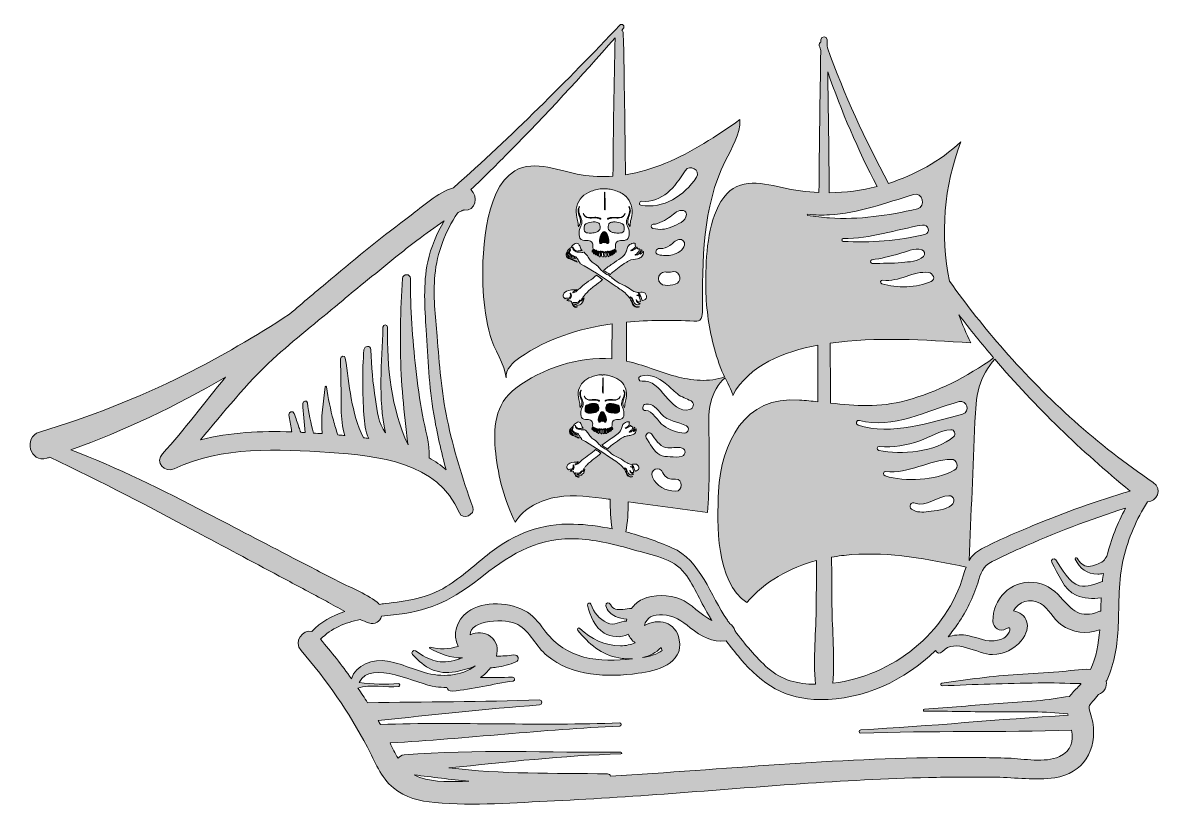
# Model space of a CAD drawing. Header units: inches. Extents: x 20 to 1832, y -1559 to -315.
import ezdxf

# ---------------------------------------------------------------- set-up
doc = ezdxf.new("R2010")
doc.units = ezdxf.units.IN
doc.header["$MEASUREMENT"] = 0
doc.layers.add('Layer 1', color=7, linetype='Continuous')

# ---------------------------------------------------------------- blocks, each defined once
blk = doc.blocks.new('block 3')
at = {"layer": 'Layer 1', "true_color": 0xffffff}
h = blk.add_hatch(color=7, dxfattribs=at)
h.dxf.hatch_style = 2
edge = h.paths.add_edge_path()
edge.add_spline(control_points=[(1815.9, -1044.5), (1727.8, -984.9), (1648.9, -913.9), (1579.2, -834.5), (1579.3, -834.4), (1579.5, -834.2), (1579.6, -834.1), (1579.5, -834.2), (1579.3, -834.4), (1579.2, -834.5), (1548.5, -799.5), (1519.6, -762.9), (1492.6, -725), (1477.7, -651.6), (1483.5, -573.9), (1510.7, -504), (1510.7, -504), (1510.7, -504), (1510.7, -504), (1477, -534.3), (1437.7, -556.4), (1395.6, -569.7), (1358, -500.4), (1325.6, -428.3), (1298.5, -354.7), (1298.4, -350.3), (1298.4, -346), (1298.3, -341.6), (1298.2, -335.2), (1288.5, -335.2), (1288.3, -341.6), (1288.3, -342.8), (1288.3, -344), (1288.3, -345.3), (1286.2, -346.2), (1284.8, -348.4), (1285.7, -351.3), (1286.5, -353.8), (1287.3, -356.3), (1288.1, -358.8), (1286.7, -433.9), (1285.8, -509.1), (1285.1, -584.3), (1265.5, -583.4), (1245.9, -580.8), (1226.5, -576.3), (1189.2, -567.6), (1152.1, -560.5), (1129.5, -598.5), (1108.2, -634.1), (1105.5, -685.8), (1105.2, -726), (1105.1, -757.9), (1108.7, -789.8), (1116.2, -820.8), (1119.9, -836.3), (1124.6, -851.5), (1130.2, -866.4), (1130.8, -867.8), (1132.8, -871.8), (1135.3, -876.8), (1110.9, -885.9), (1082.5, -883), (1057, -875.9), (1030.9, -868.8), (1005.9, -857.7), (979.5, -851.9), (979.4, -831.3), (979.3, -810.7), (979.2, -790.2), (1014.8, -786.7), (1051.1, -786.7), (1086.5, -788.5), (1089.7, -788.6), (1093.1, -788.7), (1095.7, -786.9), (1099.5, -784.3), (1099.9, -778.8), (1099.9, -774.1), (1100.1, -692.5), (1099.8, -607.3), (1136.3, -534.2), (1146.8, -513.1), (1160.6, -492), (1159.6, -468.4), (1122.2, -494.7), (1083.8, -520.2), (1041.5, -537.6), (1021, -546.1), (999.6, -552.4), (977.7, -556), (977, -481.2), (976, -406.5), (974.3, -331.7), (974.3, -329.4), (973.3, -327.8), (971.9, -326.8), (972.7, -325.8), (973.5, -324.9), (974.3, -324), (977.6, -320.2), (972.3, -314.8), (968.7, -318.5), (884.3, -407.4), (796.9, -495), (704.5, -576.6), (680.1, -583.7), (653.8, -607.9), (637.2, -620.2), (593.5, -652.5), (551.5, -687), (509.8, -721.8), (487.7, -740.2), (465.8, -758.7), (444.1, -777.4), (390.4, -812.5), (334.9, -844.8), (277.2, -873.7), (203.2, -910.8), (126.1, -940.6), (46.9, -964.6), (20.3, -972.6), (32, -1014.8), (58.4, -1006.2), (60.1, -1005.6), (61.8, -1005), (63.5, -1004.5), (144.5, -1043), (224.3, -1084.8), (303.5, -1127), (347.7, -1150.5), (391.9, -1174.1), (436, -1197.7), (458.2, -1209.5), (480.4, -1221.4), (502.6, -1233.2), (512.2, -1238.4), (521.9, -1244.2), (531.7, -1249.7), (512, -1256.3), (493.9, -1266), (479.3, -1281.4), (465.2, -1277.6), (450, -1297.3), (462.4, -1311.5), (503.3, -1358.5), (538.6, -1409.8), (567.7, -1464.9), (579.6, -1487.6), (588.9, -1512.8), (609.1, -1529.7), (627.5, -1545.1), (651.3, -1550.7), (674.7, -1552.9), (737.3, -1558.7), (802.5, -1553.1), (865.2, -1550.2), (931.7, -1547.1), (998, -1542.4), (1064.4, -1537.5), (1200.1, -1527.3), (1335.9, -1515.5), (1472.1, -1512.9), (1503.7, -1512.3), (1535.3, -1512.1), (1566.9, -1512.7), (1597.4, -1513.2), (1629.5, -1517.8), (1659.8, -1513.5), (1704.8, -1507.1), (1727.6, -1469.1), (1720.1, -1425.5), (1719.1, -1420), (1717.2, -1415), (1716, -1409.7), (1713.5, -1398.6), (1712.5, -1401.3), (1720.2, -1392.1), (1723.1, -1388.7), (1725.9, -1385.2), (1728.5, -1381.7), (1728.7, -1381.6), (1729, -1381.6), (1729.2, -1381.5), (1739.2, -1377.5), (1742.9, -1368.7), (1741.6, -1360.4), (1742, -1359.5), (1742.5, -1358.7), (1742.9, -1357.8), (1755.2, -1331.1), (1759.3, -1301.9), (1760.6, -1272.7), (1762.1, -1236.5), (1760.7, -1200.7), (1769.1, -1165.1), (1776.6, -1133), (1789.6, -1103.2), (1806.9, -1075.4), (1821.5, -1075.4), (1832, -1055.5), (1815.9, -1044.5)], knot_values=[0, 0, 0, 0, 1, 1, 1, 2, 2, 2, 3, 3, 3, 4, 4, 4, 5, 5, 5, 6, 6, 6, 7, 7, 7, 8, 8, 8, 9, 9, 9, 10, 10, 10, 11, 11, 11, 12, 12, 12, 13, 13, 13, 14, 14, 14, 15, 15, 15, 16, 16, 16, 17, 17, 17, 18, 18, 18, 19, 19, 19, 20, 20, 20, 21, 21, 21, 22, 22, 22, 23, 23, 23, 24, 24, 24, 25, 25, 25, 26, 26, 26, 27, 27, 27, 28, 28, 28, 29, 29, 29, 30, 30, 30, 31, 31, 31, 32, 32, 32, 33, 33, 33, 34, 34, 34, 35, 35, 35, 36, 36, 36, 37, 37, 37, 38, 38, 38, 39, 39, 39, 40, 40, 40, 41, 41, 41, 42, 42, 42, 43, 43, 43, 44, 44, 44, 45, 45, 45, 46, 46, 46, 47, 47, 47, 48, 48, 48, 49, 49, 49, 50, 50, 50, 51, 51, 51, 52, 52, 52, 53, 53, 53, 54, 54, 54, 55, 55, 55, 56, 56, 56, 57, 57, 57, 58, 58, 58, 59, 59, 59, 60, 60, 60, 61, 61, 61, 62, 62, 62, 63, 63, 63, 64, 64, 64, 65, 65, 65, 66, 66, 66, 67, 67, 67, 67], degree=3, periodic=1)
edge = h.paths.add_edge_path()
edge.add_spline(control_points=[(1526.4, -823), (1519.1, -808.5), (1512.8, -793.5), (1507.4, -778.2), (1525.1, -801.6), (1543.6, -824.4), (1562.7, -846.8), (1520.9, -876.8), (1473.1, -901.1), (1423.8, -914.4), (1380.8, -926), (1343.2, -923), (1303.5, -918.7), (1303.4, -898.5), (1303.3, -878.4), (1303.2, -858.2), (1303.1, -846.6), (1303.1, -835.1), (1303, -823.5), (1376.8, -813.2), (1452, -818.1), (1526.4, -823)], knot_values=[0, 0, 0, 0, 1, 1, 1, 2, 2, 2, 3, 3, 3, 4, 4, 4, 5, 5, 5, 6, 6, 6, 7, 7, 7, 7], degree=3, periodic=1)
edge = h.paths.add_edge_path()
edge.add_spline(control_points=[(1307.3, -1363.4), (1310.5, -1322.8), (1306.2, -1280), (1305.8, -1239.6), (1305.6, -1214.1), (1305.4, -1188.7), (1305.2, -1163.3), (1315.7, -1161.4), (1326.3, -1160), (1336.9, -1159.2), (1398, -1154.7), (1458.9, -1166.3), (1518.9, -1178.9), (1517.5, -1182.5), (1516.3, -1186.6), (1515, -1191.1), (1488, -1284), (1402.2, -1352), (1307.3, -1363.4)], knot_values=[0, 0, 0, 0, 1, 1, 1, 2, 2, 2, 3, 3, 3, 4, 4, 4, 5, 5, 5, 6, 6, 6, 6], degree=3, periodic=1)
edge = h.paths.add_edge_path()
edge.add_spline(control_points=[(1390.1, -1034.3), (1386.3, -1033.2), (1386.9, -1026.8), (1391, -1027.2), (1428.6, -1031.2), (1459.1, -1009.1), (1495.4, -1007.9), (1504.5, -1007.6), (1508.3, -1021.1), (1500.1, -1025.3), (1468.8, -1041.5), (1423.7, -1044.1), (1390.1, -1034.3)], knot_values=[0, 0, 0, 0, 1, 1, 1, 2, 2, 2, 3, 3, 3, 4, 4, 4, 4], degree=3, periodic=1)
edge = h.paths.add_edge_path()
edge.add_spline(control_points=[(1495.7, -1080.8), (1486, -1088.1), (1470.5, -1089.3), (1458.8, -1091), (1449.4, -1092.3), (1440.6, -1092.4), (1432.4, -1087.1), (1426.3, -1083.1), (1431.6, -1074.6), (1438.1, -1077.4), (1454.4, -1084.7), (1475, -1065.5), (1491.6, -1065.6), (1500.4, -1065.6), (1501.7, -1076.1), (1495.7, -1080.8)], knot_values=[0, 0, 0, 0, 1, 1, 1, 2, 2, 2, 3, 3, 3, 4, 4, 4, 5, 5, 5, 5], degree=3, periodic=1)
edge = h.paths.add_edge_path()
edge.add_spline(control_points=[(1380.1, -993.9), (1376.5, -993.2), (1377.3, -987), (1381, -987.4), (1403.4, -989.6), (1424.5, -985.7), (1445.5, -978.3), (1462.1, -972.5), (1477, -962.4), (1494.6, -960.8), (1500.1, -960.3), (1503.3, -968.4), (1499.2, -971.9), (1470.3, -996.7), (1416.1, -1001.2), (1380.1, -993.9)], knot_values=[0, 0, 0, 0, 1, 1, 1, 2, 2, 2, 3, 3, 3, 4, 4, 4, 5, 5, 5, 5], degree=3, periodic=1)
edge = h.paths.add_edge_path()
edge.add_spline(control_points=[(1347.3, -953.4), (1342.7, -951.9), (1344.6, -944.8), (1349.3, -946.1), (1401.4, -960.8), (1458, -929.7), (1507.9, -916.3), (1520.6, -912.9), (1526, -932.7), (1513.3, -936.1), (1462.3, -949.8), (1399.6, -970.6), (1347.3, -953.4)], knot_values=[0, 0, 0, 0, 1, 1, 1, 2, 2, 2, 3, 3, 3, 4, 4, 4, 4], degree=3, periodic=1)
edge = h.paths.add_edge_path()
edge.add_spline(control_points=[(1369.1, -691.1), (1383.8, -689.1), (1397.9, -685.5), (1412.2, -681.6), (1423.9, -678.4), (1436.4, -671.4), (1448.4, -675), (1453, -676.4), (1454.5, -682.1), (1451.2, -685.6), (1442.6, -694.6), (1428.7, -694), (1416.8, -695.3), (1401.3, -696.9), (1385.5, -696.6), (1369.9, -696.8), (1366.7, -696.8), (1365.9, -691.6), (1369.1, -691.1)], knot_values=[0, 0, 0, 0, 1, 1, 1, 2, 2, 2, 3, 3, 3, 4, 4, 4, 5, 5, 5, 6, 6, 6, 6], degree=3, periodic=1)
edge = h.paths.add_edge_path()
edge.add_spline(control_points=[(1463.4, -725.6), (1440.8, -735.3), (1408.6, -736.6), (1385.2, -729.1), (1381.4, -727.9), (1383.1, -722.7), (1386.8, -723.3), (1412.8, -727.2), (1434.7, -707.9), (1459.5, -711.3), (1466, -712.1), (1471.4, -722.2), (1463.4, -725.6)], knot_values=[0, 0, 0, 0, 1, 1, 1, 2, 2, 2, 3, 3, 3, 4, 4, 4, 4], degree=3, periodic=1)
edge = h.paths.add_edge_path()
edge.add_spline(control_points=[(1453.5, -650.7), (1412.3, -661.3), (1366, -664), (1323.6, -661.9), (1320.7, -661.7), (1320.7, -657.3), (1323.6, -657.4), (1367.6, -657.4), (1406.7, -643.3), (1449.4, -635.9), (1459, -634.2), (1463.2, -648.2), (1453.5, -650.7)], knot_values=[0, 0, 0, 0, 1, 1, 1, 2, 2, 2, 3, 3, 3, 4, 4, 4, 4], degree=3, periodic=1)
edge = h.paths.add_edge_path()
edge.add_spline(control_points=[(1377.7, -574.8), (1352.9, -581.1), (1327.3, -584.4), (1301.5, -584.6), (1301, -520.5), (1300.2, -456.5), (1299.1, -392.5), (1320.7, -455.4), (1347.1, -516.3), (1377.7, -574.8)], knot_values=[0, 0, 0, 0, 1, 1, 1, 2, 2, 2, 3, 3, 3, 3], degree=3, periodic=1)
edge = h.paths.add_edge_path()
edge.add_spline(control_points=[(1267.1, -618.8), (1273, -619.5), (1279, -619.8), (1284.9, -620), (1290.5, -620.1), (1296.2, -620), (1301.8, -619.7), (1347.2, -617), (1392.3, -600.6), (1435.2, -587.4), (1449.8, -582.9), (1456.2, -606.7), (1441.5, -610.1), (1394.2, -621), (1348.9, -627.6), (1301.8, -624.6), (1296.2, -624.2), (1290.5, -623.7), (1284.8, -623), (1278.9, -622.4), (1272.9, -621.6), (1266.9, -620.6), (1265.9, -620.4), (1266.1, -618.7), (1267.1, -618.8)], knot_values=[0, 0, 0, 0, 1, 1, 1, 2, 2, 2, 3, 3, 3, 4, 4, 4, 5, 5, 5, 6, 6, 6, 7, 7, 7, 8, 8, 8, 8], degree=3, periodic=1)
edge = h.paths.add_edge_path()
edge.add_spline(control_points=[(1108.1, -1092.2), (1110.8, -1053.3), (1111.6, -1014.1), (1110.5, -975.1), (1109.9, -955.6), (1108.9, -935.9), (1113.4, -917), (1117, -902.3), (1124.6, -887.9), (1136.1, -878.4), (1141.8, -889.5), (1149.2, -904.4), (1148.1, -906.4), (1173.9, -858.6), (1230, -836.3), (1283.6, -826.6), (1283.6, -837.1), (1283.5, -847.7), (1283.5, -858.2), (1283.4, -877.6), (1283.3, -897), (1283.2, -916.5), (1273.8, -915.4), (1264.2, -914.5), (1254.4, -913.7), (1166.3, -906.7), (1129.9, -981.9), (1125.7, -1059), (1122.8, -1110.2), (1121.2, -1202.8), (1170.5, -1235.5), (1198.8, -1201.8), (1238.6, -1180.1), (1281.4, -1168.6), (1281.2, -1192.2), (1281, -1215.9), (1280.8, -1239.6), (1280.5, -1280.6), (1276.1, -1324), (1279.5, -1365), (1251.7, -1364.9), (1226, -1358.7), (1204.1, -1339.4), (1184.4, -1322.1), (1167.1, -1301.2), (1151.4, -1279.9), (1150.4, -1275.3), (1147.5, -1270.9), (1143.2, -1268.5), (1142, -1266.8), (1140.8, -1265.1), (1139.6, -1263.4), (1112.8, -1224.8), (1097.3, -1168), (1051.5, -1148.2), (1028.4, -1138.2), (1003.5, -1129.6), (978.1, -1123.1), (981.4, -1107.6), (982, -1091.4), (981.9, -1075.2), (1023.9, -1080.9), (1066, -1086.6), (1108.1, -1092.2)], knot_values=[0, 0, 0, 0, 1, 1, 1, 2, 2, 2, 3, 3, 3, 4, 4, 4, 5, 5, 5, 6, 6, 6, 7, 7, 7, 8, 8, 8, 9, 9, 9, 10, 10, 10, 11, 11, 11, 12, 12, 12, 13, 13, 13, 14, 14, 14, 15, 15, 15, 16, 16, 16, 17, 17, 17, 18, 18, 18, 19, 19, 19, 20, 20, 20, 21, 21, 21, 21], degree=3, periodic=1)
edge = h.paths.add_edge_path()
edge.add_spline(control_points=[(1048.6, -1003.7), (1043.3, -1003.3), (1037.3, -1003.5), (1032.5, -1001), (1022.7, -996.2), (1016.4, -982.4), (1010.9, -973.6), (1007.8, -968.8), (1015.3, -962.8), (1018.9, -967.4), (1024.7, -974.8), (1031.7, -987.5), (1041.6, -989.3), (1050.3, -990.9), (1059.1, -987), (1067.7, -990), (1074.2, -992.3), (1073.8, -1000.4), (1067.7, -1002.8), (1061.6, -1005.2), (1055.1, -1004.1), (1048.6, -1003.7)], knot_values=[0, 0, 0, 0, 1, 1, 1, 2, 2, 2, 3, 3, 3, 4, 4, 4, 5, 5, 5, 6, 6, 6, 7, 7, 7, 7], degree=3, periodic=1)
edge = h.paths.add_edge_path()
edge.add_spline(control_points=[(1057.4, -1058.4), (1041.5, -1057.8), (1027.3, -1051.1), (1020.5, -1036.2), (1014.9, -1024), (1032.3, -1016.9), (1037.3, -1029.1), (1041, -1038.1), (1048.3, -1039.9), (1057.4, -1039.4), (1069.5, -1038.8), (1069.6, -1058.8), (1057.4, -1058.4)], knot_values=[0, 0, 0, 0, 1, 1, 1, 2, 2, 2, 3, 3, 3, 4, 4, 4, 4], degree=3, periodic=1)
edge = h.paths.add_edge_path()
edge.add_spline(control_points=[(1071.8, -966.1), (1060.5, -966.4), (1047.6, -960.5), (1038.2, -954.4), (1029.9, -949.1), (1020.5, -929.7), (1010.2, -930.4), (1003.5, -930.9), (1003.8, -920.8), (1010.2, -920.1), (1021.4, -918.9), (1028, -928), (1034.7, -935.7), (1045.5, -948.2), (1061.3, -947.3), (1074.8, -954.9), (1080.2, -957.9), (1077.6, -965.9), (1071.8, -966.1)], knot_values=[0, 0, 0, 0, 1, 1, 1, 2, 2, 2, 3, 3, 3, 4, 4, 4, 5, 5, 5, 6, 6, 6, 6], degree=3, periodic=1)
edge = h.paths.add_edge_path()
edge.add_spline(control_points=[(1001.9, -875.8), (1016.2, -871.5), (1029.7, -878.2), (1041, -887.1), (1047.7, -892.4), (1053.4, -898.8), (1060.2, -904), (1067.1, -909.4), (1074.4, -911.3), (1082, -915), (1087.9, -917.9), (1086.2, -927.3), (1080.2, -928.8), (1047, -937.1), (1035.5, -878.6), (1004.1, -884), (998.8, -884.9), (996.6, -877.4), (1001.9, -875.8)], knot_values=[0, 0, 0, 0, 1, 1, 1, 2, 2, 2, 3, 3, 3, 4, 4, 4, 5, 5, 5, 6, 6, 6, 6], degree=3, periodic=1)
edge = h.paths.add_edge_path()
edge.add_spline(control_points=[(999.1, -1022.4), (998.7, -1025), (996, -1026.2), (993.6, -1026.7), (992, -1026.2), (991.7, -1022.7), (991.3, -1021.3), (990.8, -1019.7), (990.1, -1018.3), (988.9, -1017.2), (988.5, -1016.7), (987.8, -1017.4), (988.2, -1017.8), (989.3, -1018.9), (989.8, -1020), (990.1, -1021.3), (989.8, -1021), (989.5, -1020.7), (989.2, -1020.4), (988.3, -1019.7), (987.4, -1019.4), (986.2, -1019.4), (985.9, -1019.4), (985.9, -1019.8), (986.2, -1019.8), (986.7, -1019.8), (987.2, -1019.8), (987.7, -1020), (988.4, -1020.3), (988.6, -1020.9), (988.8, -1021.6), (989.1, -1022.5), (989.4, -1023.7), (990.1, -1024.4), (990.1, -1024.4), (990.1, -1024.4), (990.2, -1024.5), (990.2, -1025), (990.2, -1025.5), (990.3, -1026), (990.4, -1026.7), (990.7, -1027.4), (991.1, -1028), (990.3, -1028.7), (989.4, -1029.2), (988.3, -1029), (986.9, -1028.7), (985.4, -1026.8), (985.1, -1025.6), (985, -1025.4), (984.8, -1025.5), (984.8, -1025.6), (985, -1028.8), (987.6, -1030.9), (990.3, -1030.7), (989.8, -1031.5), (989.3, -1032.1), (988.4, -1032.4), (987.4, -1032.8), (986, -1032.7), (985, -1032.5), (983.7, -1032.1), (983.1, -1031.2), (982.4, -1030.2), (981.6, -1029), (981.2, -1027.7), (980.7, -1026.4), (980, -1024.4), (979.2, -1022.4), (976.8, -1021.6), (976.3, -1021.4), (976.1, -1022.2), (976.6, -1022.4), (980.2, -1023.7), (978.9, -1027.4), (980.1, -1030.3), (980.3, -1030.8), (980.5, -1031.3), (980.8, -1031.8), (981.5, -1033.3), (982.5, -1034.5), (984.2, -1035.1), (985.9, -1035.8), (987.9, -1036), (989.7, -1035.4), (987.8, -1036.4), (985.3, -1036.2), (983.4, -1035.4), (982.3, -1034.9), (981.5, -1034.2), (980.8, -1033.4), (980.2, -1032.6), (979.7, -1031.6), (979.3, -1030.5), (978.5, -1028.4), (977.7, -1026.3), (976.5, -1024.3), (971.9, -1017), (964.3, -1012.1), (957.3, -1007.5), (956.6, -1007), (955.8, -1006.5), (955.1, -1006), (939.6, -995.7), (924.4, -984.9), (907.9, -976.3), (908.1, -975.9), (908, -975.4), (907.7, -974.9), (906.4, -973.4), (905.5, -971.6), (904.4, -970), (903.4, -968.5), (902.7, -967.2), (901, -966.5), (898.9, -965.7), (897, -965.3), (895.3, -963.8), (894.4, -963), (893.4, -962.2), (893.6, -960.9), (893.7, -959.7), (894.3, -958.6), (894.9, -957.7), (895.3, -957.2), (894.5, -956.8), (894.2, -957.2), (893.2, -958.6), (892, -960.8), (892.8, -962.4), (893.5, -964.1), (895.3, -965.5), (896.9, -966.4), (897.8, -967), (898.8, -967.3), (899.8, -967.7), (900.8, -968.1), (901.4, -968.7), (901.8, -969.5), (901.4, -969.4), (901, -969.3), (900.6, -969.3), (899.2, -969.1), (897.9, -968.7), (896.6, -968.2), (893.8, -967.1), (889.8, -964.8), (891.6, -961.1), (891.9, -960.5), (891, -960), (890.7, -960.6), (889.5, -963.1), (890.4, -966.3), (892.5, -968), (893.9, -969), (895.4, -969.8), (897, -970.5), (898.8, -971.2), (900.6, -971.7), (902.3, -972.7), (902.7, -973), (903, -973), (903.4, -972.9), (903.6, -973.4), (903.8, -973.9), (904, -974.4), (901.8, -973.3), (899.6, -972.3), (897.4, -971.3), (895.1, -970.4), (892.4, -969.7), (890.5, -968), (888.3, -966.1), (888.4, -963), (889.6, -960.6), (891, -957.9), (893.5, -956.1), (895.8, -954.3), (896, -954.1), (896.1, -953.8), (896, -953.6), (898.2, -950.1), (904.4, -945.7), (906.9, -950.9), (907.7, -952.6), (908.1, -954.4), (909.1, -956.1), (909.5, -956.9), (910.1, -957.6), (910.8, -958.3), (909.4, -958.4), (907.9, -958.7), (906.7, -958.9), (905.1, -959.1), (903.5, -959.3), (902, -958.5), (900.6, -957.8), (898.4, -956.1), (898.4, -954.3), (898.4, -953.9), (897.8, -953.9), (897.8, -954.3), (897.5, -956.9), (900.7, -959.3), (902.8, -960.2), (904.3, -960.8), (906, -960.9), (907.6, -960.9), (909.4, -960.8), (911.4, -961.1), (913.1, -960.9), (913.2, -960.9), (913.3, -960.9), (913.3, -960.9), (913.4, -960.9), (913.4, -960.9), (913.4, -960.9), (915.1, -962.4), (916.7, -964), (918, -965.9), (919.4, -967.8), (920.5, -970), (922, -971.9), (925, -975.4), (929.5, -977.2), (932.7, -980.4), (934.3, -982.1), (935.7, -984), (937.4, -985.6), (939.1, -987.4), (941.1, -988.8), (943.3, -990.1), (945.4, -991.3), (947.5, -992.4), (949.5, -993.9), (951.5, -995.3), (953.3, -997), (955.2, -998.5), (955.4, -998.7), (955.6, -998.9), (955.8, -999.1), (959.6, -1002.2), (963.8, -1004.1), (968.2, -1006.2), (972.6, -1008.2), (976.2, -1011.2), (980.4, -1013.6), (980.5, -1013.6), (980.5, -1013.7), (980.6, -1013.7), (982.5, -1014.8), (984.6, -1015.7), (986.9, -1015.9), (989.7, -1016.1), (992.7, -1014.6), (995.4, -1015.8), (997.8, -1016.9), (999.5, -1019.8), (999.1, -1022.4)], knot_values=[0, 0, 0, 0, 1, 1, 1, 2, 2, 2, 3, 3, 3, 4, 4, 4, 5, 5, 5, 6, 6, 6, 7, 7, 7, 8, 8, 8, 9, 9, 9, 10, 10, 10, 11, 11, 11, 12, 12, 12, 13, 13, 13, 14, 14, 14, 15, 15, 15, 16, 16, 16, 17, 17, 17, 18, 18, 18, 19, 19, 19, 20, 20, 20, 21, 21, 21, 22, 22, 22, 23, 23, 23, 24, 24, 24, 25, 25, 25, 26, 26, 26, 27, 27, 27, 28, 28, 28, 29, 29, 29, 30, 30, 30, 31, 31, 31, 32, 32, 32, 33, 33, 33, 34, 34, 34, 35, 35, 35, 36, 36, 36, 37, 37, 37, 38, 38, 38, 39, 39, 39, 40, 40, 40, 41, 41, 41, 42, 42, 42, 43, 43, 43, 44, 44, 44, 45, 45, 45, 46, 46, 46, 47, 47, 47, 48, 48, 48, 49, 49, 49, 50, 50, 50, 51, 51, 51, 52, 52, 52, 53, 53, 53, 54, 54, 54, 55, 55, 55, 56, 56, 56, 57, 57, 57, 58, 58, 58, 59, 59, 59, 60, 60, 60, 61, 61, 61, 62, 62, 62, 63, 63, 63, 64, 64, 64, 65, 65, 65, 66, 66, 66, 67, 67, 67, 68, 68, 68, 69, 69, 69, 70, 70, 70, 71, 71, 71, 72, 72, 72, 73, 73, 73, 74, 74, 74, 75, 75, 75, 76, 76, 76, 77, 77, 77, 78, 78, 78, 79, 79, 79, 80, 80, 80, 81, 81, 81, 82, 82, 82, 83, 83, 83, 84, 84, 84, 85, 85, 85, 86, 86, 86, 86], degree=3, periodic=1)
edge = h.paths.add_edge_path()
edge.add_spline(control_points=[(910.2, -1027.2), (910.6, -1026.6), (911.3, -1026), (911.8, -1025.4), (912.2, -1024.8), (912.7, -1024.3), (913.1, -1023.7), (913.2, -1023.6), (913.3, -1023.5), (913.4, -1023.4), (913.1, -1024.8), (912.8, -1026.2), (912.3, -1027.6), (911.4, -1030), (909.8, -1031.3), (907.8, -1032.8), (907.7, -1032.9), (907.6, -1032.9), (907.6, -1033), (907.5, -1033), (907.5, -1033), (907.5, -1033), (906.1, -1033), (904.6, -1033.2), (903.2, -1033.1), (902.4, -1033), (901.7, -1033), (901.1, -1032.4), (901, -1032.4), (900.7, -1032.1), (900.5, -1031.7), (901.9, -1031.8), (903.2, -1031.9), (904.7, -1031.1), (906.4, -1030.2), (907.7, -1028.6), (908.6, -1027), (908.9, -1026.4), (908, -1025.9), (907.7, -1026.5), (906.7, -1028.2), (905.4, -1029.2), (903.5, -1029.7), (901.8, -1030.1), (900.5, -1029.6), (898.9, -1029.5), (898.4, -1029.5), (898, -1029.9), (897.8, -1030.3), (897.4, -1031.8), (899.3, -1034), (900.6, -1034.7), (901.7, -1035.3), (903.1, -1035.6), (904.5, -1035.6), (903.8, -1036.1), (903.1, -1036.4), (902.3, -1036.4), (900.1, -1036.3), (898.6, -1033.9), (897.6, -1032.2), (897, -1031.1), (896.5, -1030), (896, -1028.8), (895.7, -1028.1), (895.3, -1027.4), (894.5, -1027.4), (893.5, -1027.3), (892.8, -1027.8), (891.7, -1027.3), (891, -1026.9), (890.4, -1026.5), (889.7, -1026), (890.2, -1025.9), (890.8, -1025.9), (891.1, -1025.8), (891.6, -1025.7), (892.2, -1025.5), (892.7, -1025.3), (893.6, -1024.9), (894.5, -1024.3), (895.1, -1023.4), (896.6, -1021.5), (896.2, -1019.1), (895.5, -1017), (895.3, -1016.3), (894.4, -1016.6), (894.5, -1017.2), (895.1, -1019.9), (895.1, -1022.8), (891.9, -1023.5), (890.4, -1023.9), (888.6, -1023.2), (887.4, -1024.4), (885.8, -1023.2), (884.4, -1021.8), (884.8, -1019.4), (885.6, -1014.2), (891.9, -1012.9), (896.2, -1012.4), (898.4, -1012.1), (900.7, -1012.2), (902.9, -1012), (902.8, -1012.1), (902.8, -1012.1), (902.7, -1012.2), (901.3, -1013.4), (899.6, -1014.2), (898.1, -1015.3), (897.6, -1015.7), (897.9, -1016.6), (898.6, -1016.4), (900.2, -1015.9), (901.8, -1015.1), (903.2, -1014.1), (904.6, -1013.1), (905.7, -1011.7), (907.1, -1010.8), (907.3, -1010.6), (907.5, -1010.5), (907.6, -1010.3), (907.9, -1010), (908.3, -1009.7), (908.6, -1009.4), (912.1, -1006), (915.8, -1003.3), (919.8, -1000.6), (923.6, -998), (927.3, -995.6), (930.4, -992.2), (933.2, -994.1), (936, -996), (938.8, -998), (938.7, -998), (938.7, -998), (938.7, -998.1), (935.7, -1001.8), (931.3, -1004.1), (927.6, -1007), (923.7, -1010), (920.1, -1013.2), (916.7, -1016.7), (915.9, -1017.5), (915.2, -1018.3), (914.7, -1019.1), (914.7, -1019.2), (914.7, -1019.2), (914.7, -1019.2), (913.5, -1020.1), (912.6, -1021.4), (911.8, -1022.7), (911.4, -1023.3), (911, -1023.9), (910.6, -1024.5), (910.1, -1025.3), (910, -1026), (909.6, -1026.9), (909.4, -1027.3), (910, -1027.6), (910.2, -1027.2)], knot_values=[0, 0, 0, 0, 1, 1, 1, 2, 2, 2, 3, 3, 3, 4, 4, 4, 5, 5, 5, 6, 6, 6, 7, 7, 7, 8, 8, 8, 9, 9, 9, 10, 10, 10, 11, 11, 11, 12, 12, 12, 13, 13, 13, 14, 14, 14, 15, 15, 15, 16, 16, 16, 17, 17, 17, 18, 18, 18, 19, 19, 19, 20, 20, 20, 21, 21, 21, 22, 22, 22, 23, 23, 23, 24, 24, 24, 25, 25, 25, 26, 26, 26, 27, 27, 27, 28, 28, 28, 29, 29, 29, 30, 30, 30, 31, 31, 31, 32, 32, 32, 33, 33, 33, 34, 34, 34, 35, 35, 35, 36, 36, 36, 37, 37, 37, 38, 38, 38, 39, 39, 39, 40, 40, 40, 41, 41, 41, 42, 42, 42, 43, 43, 43, 44, 44, 44, 45, 45, 45, 46, 46, 46, 47, 47, 47, 48, 48, 48, 49, 49, 49, 50, 50, 50, 51, 51, 51, 52, 52, 52, 53, 53, 53, 53], degree=3, periodic=1)
edge = h.paths.add_edge_path()
edge.add_spline(control_points=[(925.1, -957.3), (925.1, -957.3), (925.2, -957.3), (925.2, -957.3), (925.5, -957.8), (925.6, -958.3), (925.5, -958.9), (925.5, -959.3), (925.4, -960.6), (925, -960.8), (924.2, -961.1), (924.6, -958.3), (925.1, -957.3)], knot_values=[0, 0, 0, 0, 1, 1, 1, 2, 2, 2, 3, 3, 3, 4, 4, 4, 4], degree=3, periodic=1)
edge = h.paths.add_edge_path()
edge.add_spline(control_points=[(927.6, -962.7), (927.4, -962.8), (927.2, -962.8), (926.9, -962.8), (926.6, -962.5), (926.4, -962.2), (926.5, -961.9), (926.4, -961.5), (926.4, -961.2), (926.5, -960.8), (926.5, -960.3), (926.5, -958.4), (927.1, -957.9), (927.8, -958.5), (927.7, -959.5), (927.7, -960.3), (927.7, -960.7), (927.7, -961), (927.7, -961.4), (927.7, -961.6), (927.7, -962.6), (927.6, -962.7)], knot_values=[0, 0, 0, 0, 1, 1, 1, 2, 2, 2, 3, 3, 3, 4, 4, 4, 5, 5, 5, 6, 6, 6, 7, 7, 7, 7], degree=3, periodic=1)
edge = h.paths.add_edge_path()
edge.add_spline(control_points=[(929.8, -964.2), (928.9, -964.7), (928.5, -963), (928.6, -961.3), (928.6, -961.1), (928.6, -960.8), (928.7, -960.6), (928.8, -959.5), (929.1, -958.7), (929.6, -958.7), (930.3, -959), (930, -961.3), (930, -961.8), (930, -962.2), (930.2, -964), (929.8, -964.2)], knot_values=[0, 0, 0, 0, 1, 1, 1, 2, 2, 2, 3, 3, 3, 4, 4, 4, 5, 5, 5, 5], degree=3, periodic=1)
edge = h.paths.add_edge_path()
edge.add_spline(control_points=[(932.1, -960), (932.2, -960), (932.2, -960), (932.2, -960), (933.2, -960.8), (932.8, -962.3), (932.7, -963.4), (932.6, -963.7), (932.6, -965.6), (932.3, -965.8), (932.3, -965.7), (932.2, -965.6), (932.1, -965.4), (931.7, -965.3), (931.5, -965), (931.5, -964.6), (931.3, -964.1), (931.3, -963.6), (931.3, -963.1), (931.3, -962.2), (931.1, -960.2), (932.1, -960)], knot_values=[0, 0, 0, 0, 1, 1, 1, 2, 2, 2, 3, 3, 3, 4, 4, 4, 5, 5, 5, 6, 6, 6, 7, 7, 7, 7], degree=3, periodic=1)
edge = h.paths.add_edge_path()
edge.add_spline(control_points=[(934.7, -967.1), (933.7, -966.8), (933.9, -964.8), (934, -964.1), (934, -963), (934.1, -960.5), (935.4, -960), (935.5, -960.1), (935.6, -960.2), (935.7, -960.2), (936.2, -960.5), (936, -963), (936, -963.5), (936, -964.2), (936.3, -967.6), (934.7, -967.1)], knot_values=[0, 0, 0, 0, 1, 1, 1, 2, 2, 2, 3, 3, 3, 4, 4, 4, 5, 5, 5, 5], degree=3, periodic=1)
edge = h.paths.add_edge_path()
edge.add_spline(control_points=[(940.3, -966.7), (940.5, -967.3), (940.3, -967.4), (939.8, -967.2), (939.5, -967.2), (939.2, -967.2), (938.9, -967.1), (937.1, -966.8), (937.2, -965.2), (937.4, -963.7), (937.5, -963), (937.5, -962.1), (937.8, -961.5), (938.3, -960.5), (938.8, -960.1), (939.5, -960.3), (939.5, -960.4), (939.5, -960.4), (939.6, -960.5), (940.5, -961.9), (940.4, -963.3), (940.3, -964.9), (940.3, -965.4), (940.4, -966.2), (940.3, -966.7)], knot_values=[0, 0, 0, 0, 1, 1, 1, 2, 2, 2, 3, 3, 3, 4, 4, 4, 5, 5, 5, 6, 6, 6, 7, 7, 7, 8, 8, 8, 8], degree=3, periodic=1)
edge = h.paths.add_edge_path()
edge.add_spline(control_points=[(980.1, -948.5), (981.5, -948.1), (982.9, -947.9), (984, -948.6), (983.8, -948.8), (983.6, -949.1), (983.6, -949.5), (983.6, -951.6), (984.4, -953.1), (982.7, -954.9), (982, -955.6), (981.1, -956.3), (980.2, -956.8), (979.4, -957.3), (978.6, -957.7), (977.8, -958), (977.3, -958.1), (977.5, -959), (978.1, -958.8), (978.8, -958.6), (979.5, -958.3), (980.2, -958.1), (981.8, -957.5), (983.3, -956.7), (984.5, -955.6), (985.1, -955), (985.6, -954.3), (985.9, -953.5), (985.9, -953.9), (986, -954.2), (986.1, -954.5), (986.5, -956.2), (987.7, -956.2), (989.2, -956.3), (989.2, -956.3), (989.3, -956.3), (989.3, -956.3), (989.1, -958), (988.8, -959.4), (987.8, -960.8), (986.9, -962.1), (985.2, -963.5), (983.7, -964.1), (983.5, -964.2), (983.5, -964.6), (983.8, -964.6), (984.8, -964.5), (985.6, -964.6), (986.6, -964.1), (987.6, -963.7), (988.6, -962.9), (989.3, -962.1), (990.5, -960.7), (991.3, -958.8), (991.4, -956.9), (991.9, -957.1), (992.5, -957.4), (992.9, -957.8), (992.7, -958.4), (992.6, -959.2), (992.3, -959.9), (991.8, -960.8), (991, -961.9), (990.4, -962.8), (990, -963.3), (990.6, -964), (991.1, -963.5), (992, -962.6), (993.1, -962), (993.7, -960.8), (993.9, -960.3), (994.2, -959.8), (994.3, -959.3), (994.5, -959.6), (994.7, -960), (994.8, -960.4), (995.3, -962.4), (993.8, -965.3), (992.5, -966.8), (991, -968.4), (988.9, -969.2), (986.9, -969.6), (984.7, -970.2), (982.5, -970.4), (980.3, -970.8), (978.4, -971.1), (976.6, -971.5), (974.9, -972.5), (970.3, -975), (965.9, -978), (961.7, -981.1), (959.6, -982.6), (957.4, -984.2), (955.3, -985.9), (953.2, -987.6), (951.3, -989.3), (949.6, -991.1), (949.6, -991.1), (949.6, -991.2), (949.5, -991.2), (949.5, -991.2), (949.4, -991.1), (949.4, -991.1), (947, -989.6), (944.4, -988.4), (942.1, -986.8), (941.4, -986.4), (940.8, -985.9), (940.3, -985.4), (945.2, -981.6), (950.2, -978.1), (955.3, -974.6), (958.2, -972.6), (961, -970.7), (963.8, -968.7), (967, -966.5), (969.6, -963.7), (971.1, -960.1), (971.9, -958.3), (972.2, -956.3), (972.8, -954.4), (973.6, -951.9), (975.3, -950.5), (977.6, -949.5), (978.3, -949.1), (979.2, -948.8), (980.1, -948.5)], knot_values=[0, 0, 0, 0, 1, 1, 1, 2, 2, 2, 3, 3, 3, 4, 4, 4, 5, 5, 5, 6, 6, 6, 7, 7, 7, 8, 8, 8, 9, 9, 9, 10, 10, 10, 11, 11, 11, 12, 12, 12, 13, 13, 13, 14, 14, 14, 15, 15, 15, 16, 16, 16, 17, 17, 17, 18, 18, 18, 19, 19, 19, 20, 20, 20, 21, 21, 21, 22, 22, 22, 23, 23, 23, 24, 24, 24, 25, 25, 25, 26, 26, 26, 27, 27, 27, 28, 28, 28, 29, 29, 29, 30, 30, 30, 31, 31, 31, 32, 32, 32, 33, 33, 33, 34, 34, 34, 35, 35, 35, 36, 36, 36, 37, 37, 37, 38, 38, 38, 39, 39, 39, 40, 40, 40, 41, 41, 41, 42, 42, 42, 42], degree=3, periodic=1)
edge = h.paths.add_edge_path()
edge.add_spline(control_points=[(942.8, -960.5), (942.8, -960.5), (942.8, -960.4), (942.8, -960.3), (944.6, -960.1), (944.7, -963.2), (944.7, -964.3), (944.8, -965.6), (944.5, -967.6), (942.6, -967.2), (942.5, -967.2), (942.3, -967.3), (942.2, -967.3), (942.2, -966.9), (942.2, -966.5), (942.1, -966.1), (942.1, -965.5), (942.1, -964.9), (942.1, -964.3), (942.1, -962.9), (942, -961.8), (942.8, -960.5)], knot_values=[0, 0, 0, 0, 1, 1, 1, 2, 2, 2, 3, 3, 3, 4, 4, 4, 5, 5, 5, 6, 6, 6, 7, 7, 7, 7], degree=3, periodic=1)
edge = h.paths.add_edge_path()
edge.add_spline(control_points=[(946.4, -960.2), (946.5, -960.2), (946.6, -960.1), (946.6, -960), (948.7, -961), (948.4, -967.1), (947.4, -967.1), (947, -966.8), (946.6, -966.5), (946.2, -966.2), (946.1, -965.9), (946.1, -965.6), (946.1, -965.3), (946.1, -964.8), (946, -964.3), (946, -963.8), (946, -963.3), (945.8, -960.5), (946.4, -960.2)], knot_values=[0, 0, 0, 0, 1, 1, 1, 2, 2, 2, 3, 3, 3, 4, 4, 4, 5, 5, 5, 6, 6, 6, 6], degree=3, periodic=1)
edge = h.paths.add_edge_path()
edge.add_spline(control_points=[(949.9, -960), (949.9, -960), (949.9, -960), (949.9, -960), (950.9, -960.2), (950.7, -962), (950.7, -962.8), (950.7, -963.2), (950.8, -963.7), (950.7, -964.1), (950.8, -964.7), (950.6, -965.1), (950.2, -965.3), (950, -965.4), (949.8, -965.6), (949.7, -965.8), (949.6, -965.8), (949.4, -963.8), (949.4, -963.6), (949.2, -962.4), (948.8, -960.9), (949.9, -960)], knot_values=[0, 0, 0, 0, 1, 1, 1, 2, 2, 2, 3, 3, 3, 4, 4, 4, 5, 5, 5, 6, 6, 6, 7, 7, 7, 7], degree=3, periodic=1)
edge = h.paths.add_edge_path()
edge.add_spline(control_points=[(952.5, -958.7), (952.9, -958.7), (953.3, -959.5), (953.4, -960.5), (953.4, -960.8), (953.4, -961.1), (953.5, -961.4), (953.5, -963), (953.1, -964.7), (952.2, -964.2), (951.8, -964), (952, -962.2), (952, -961.8), (952.1, -961.3), (951.8, -959), (952.5, -958.7)], knot_values=[0, 0, 0, 0, 1, 1, 1, 2, 2, 2, 3, 3, 3, 4, 4, 4, 5, 5, 5, 5], degree=3, periodic=1)
edge = h.paths.add_edge_path()
edge.add_spline(control_points=[(955, -957.9), (955.2, -958.1), (955.4, -958.6), (955.5, -959.1), (955.6, -959.7), (955.6, -960.4), (955.6, -960.6), (955.6, -960.9), (955.7, -961.3), (955.6, -961.6), (955.6, -961.8), (955.5, -962), (955.4, -962.3), (955.3, -962.8), (954.9, -963.3), (954.4, -962.7), (954.2, -962.5), (954.4, -960.9), (954.4, -960.5), (954.4, -959.6), (954.2, -958.6), (955, -957.9)], knot_values=[0, 0, 0, 0, 1, 1, 1, 2, 2, 2, 3, 3, 3, 4, 4, 4, 5, 5, 5, 6, 6, 6, 7, 7, 7, 7], degree=3, periodic=1)
edge = h.paths.add_edge_path()
edge.add_spline(control_points=[(956.8, -957.3), (956.9, -957.3), (957, -957.3), (957, -957.3), (957.5, -958.3), (957.7, -961.1), (957, -960.8), (956.6, -960.6), (956.6, -959.3), (956.5, -958.9), (956.5, -958.3), (956.5, -957.8), (956.8, -957.3)], knot_values=[0, 0, 0, 0, 1, 1, 1, 2, 2, 2, 3, 3, 3, 4, 4, 4, 4], degree=3, periodic=1)
edge = h.paths.add_edge_path()
edge.add_spline(control_points=[(978.9, -910.9), (978.3, -914), (977.3, -916.9), (976.9, -919.9), (976.6, -921.8), (976.6, -923.9), (976.2, -925.8), (975.5, -924.5), (974.7, -923.2), (974.1, -921.9), (972.9, -919), (973.5, -916.1), (974.5, -913.3), (976.1, -908.5), (978.6, -903), (975.4, -898.3), (975.1, -897.9), (974.4, -898.3), (974.7, -898.8), (978.4, -904.6), (973, -911.2), (971.8, -917), (971.2, -919.9), (971.6, -922.5), (972.9, -925.2), (974.5, -928.3), (975.3, -931), (975.2, -934.5), (975.1, -937.4), (975.4, -941.4), (972.6, -943.1), (970, -944.8), (966.5, -944.9), (963.5, -944.8), (960.8, -944.7), (958.5, -945.7), (957.2, -948.2), (956.6, -949.3), (956.4, -950.5), (956.4, -951.7), (956.3, -952.7), (957.1, -954.9), (956.3, -955.6), (955.9, -956), (955.9, -956.4), (956.1, -956.8), (955.9, -957.1), (955.7, -957.6), (955.7, -958.1), (955.6, -958), (955.5, -957.9), (955.5, -957.8), (955.4, -957.7), (955.3, -957.6), (955.1, -957.5), (955.1, -957.2), (954.7, -957), (954.4, -957.1), (953.9, -957.5), (953.6, -958), (953.5, -958.6), (953.3, -958.5), (953.2, -958.3), (953, -958.3), (953, -958.1), (953, -958), (952.8, -957.9), (951.4, -957.2), (951.1, -958.9), (951.1, -960), (950.9, -959.6), (950.5, -959.3), (950, -959.4), (949.8, -959.1), (949.4, -959), (949.1, -959.2), (948.6, -959.8), (948.4, -960.4), (948.3, -961.1), (948, -960.2), (947.4, -959.4), (946.4, -959.3), (946.2, -959.2), (946, -959.1), (945.7, -959.4), (945.3, -959.8), (945.2, -960.5), (945.1, -961.2), (944.6, -959.4), (943.5, -958.9), (941.8, -960.1), (941.7, -960.2), (941.7, -960.4), (941.7, -960.5), (941.5, -960.8), (941.3, -961.2), (941.2, -961.6), (941.1, -961.2), (940.9, -960.9), (940.7, -960.5), (940.8, -960.4), (940.8, -960.2), (940.6, -960.1), (939, -959.1), (937.7, -959.1), (937, -961), (937, -961.1), (937, -961.2), (936.9, -961.3), (936.9, -960.6), (936.8, -959.8), (936.3, -959.4), (936.1, -959.2), (935.8, -959.2), (935.7, -959.3), (934.6, -959.4), (934.1, -960.2), (933.8, -961.1), (933.7, -960.4), (933.5, -959.8), (932.9, -959.2), (932.6, -959), (932.3, -959.1), (932.1, -959.4), (931.5, -959.3), (931.2, -959.6), (930.9, -960), (930.9, -958.8), (930.7, -957.2), (929.2, -957.9), (929.1, -958), (929, -958.1), (929.1, -958.3), (928.9, -958.3), (928.7, -958.5), (928.6, -958.6), (928.5, -958), (928.2, -957.5), (927.6, -957.1), (927.3, -957), (927, -957.2), (926.9, -957.5), (926.7, -957.6), (926.5, -957.8), (926.4, -958.1), (926.3, -957.6), (926.2, -957.1), (925.9, -956.8), (926.1, -956.4), (926.2, -956), (925.8, -955.6), (924.9, -954.9), (925.7, -952.7), (925.7, -951.7), (925.6, -950.5), (925.4, -949.3), (924.9, -948.2), (923.6, -945.8), (921.5, -944.7), (918.9, -944.8), (915.8, -944.9), (912.2, -944.9), (909.4, -943.1), (906.7, -941.4), (907, -937.4), (906.9, -934.5), (906.8, -931), (907.6, -928.3), (909.1, -925.2), (910.4, -922.6), (910.9, -920.1), (910.3, -917.3), (909.2, -911.4), (903.7, -904.7), (907.4, -898.8), (907.6, -898.3), (906.9, -897.9), (906.6, -898.3), (903.9, -902.3), (905.3, -907.1), (906.9, -911.3), (907.8, -913.9), (908.9, -916.6), (908.6, -919.5), (908.3, -921.8), (906.9, -923.7), (905.8, -925.7), (905.5, -924.3), (905.5, -922.7), (905.4, -921.2), (905.1, -918.4), (904.3, -915.8), (903.6, -913), (902.4, -908.2), (902.3, -903.1), (903.4, -898.2), (905.7, -887.8), (913.6, -880.8), (923.3, -877.2), (925.9, -876.2), (928.5, -875.4), (931.2, -874.8), (934.1, -874.2), (937.2, -873.4), (940.1, -873.8), (940.2, -874), (940.4, -874.1), (940.7, -874.1), (940.8, -874), (940.9, -874), (941, -874), (941.1, -874), (941.2, -874), (941.3, -874.1), (941.6, -874.1), (941.8, -874), (942, -873.8), (944.5, -873.5), (947, -874), (949.4, -874.5), (951.7, -875), (953.8, -875.6), (956, -876.3), (956.3, -876.4), (956.6, -876.4), (956.9, -876.5), (961.8, -878.1), (966.6, -880.5), (970.5, -884), (977.9, -890.7), (980.8, -901.2), (978.9, -910.9)], knot_values=[0, 0, 0, 0, 1, 1, 1, 2, 2, 2, 3, 3, 3, 4, 4, 4, 5, 5, 5, 6, 6, 6, 7, 7, 7, 8, 8, 8, 9, 9, 9, 10, 10, 10, 11, 11, 11, 12, 12, 12, 13, 13, 13, 14, 14, 14, 15, 15, 15, 16, 16, 16, 17, 17, 17, 18, 18, 18, 19, 19, 19, 20, 20, 20, 21, 21, 21, 22, 22, 22, 23, 23, 23, 24, 24, 24, 25, 25, 25, 26, 26, 26, 27, 27, 27, 28, 28, 28, 29, 29, 29, 30, 30, 30, 31, 31, 31, 32, 32, 32, 33, 33, 33, 34, 34, 34, 35, 35, 35, 36, 36, 36, 37, 37, 37, 38, 38, 38, 39, 39, 39, 40, 40, 40, 41, 41, 41, 42, 42, 42, 43, 43, 43, 44, 44, 44, 45, 45, 45, 46, 46, 46, 47, 47, 47, 48, 48, 48, 49, 49, 49, 50, 50, 50, 51, 51, 51, 52, 52, 52, 53, 53, 53, 54, 54, 54, 55, 55, 55, 56, 56, 56, 57, 57, 57, 58, 58, 58, 59, 59, 59, 60, 60, 60, 61, 61, 61, 62, 62, 62, 63, 63, 63, 64, 64, 64, 65, 65, 65, 66, 66, 66, 67, 67, 67, 68, 68, 68, 69, 69, 69, 70, 70, 70, 71, 71, 71, 72, 72, 72, 73, 73, 73, 74, 74, 74, 75, 75, 75, 76, 76, 76, 77, 77, 77, 77], degree=3, periodic=1)
edge = h.paths.add_edge_path()
edge.add_spline(control_points=[(1004.9, -755.5), (1003, -754.9), (1002.7, -750.8), (1002.2, -749.3), (1001.6, -747.4), (1000.8, -745.8), (999.4, -744.4), (998.9, -744), (998.1, -744.7), (998.6, -745.2), (999.8, -746.4), (1000.5, -747.7), (1000.8, -749.2), (1000.4, -748.8), (1000.1, -748.5), (999.7, -748.2), (998.7, -747.3), (997.6, -747), (996.3, -747), (996, -747.1), (996, -747.5), (996.3, -747.5), (996.8, -747.5), (997.4, -747.5), (998, -747.7), (998.9, -748), (999.1, -748.7), (999.3, -749.6), (999.6, -750.6), (1000, -752), (1000.8, -752.8), (1000.8, -752.8), (1000.9, -752.9), (1000.9, -752.9), (1000.9, -753.5), (1000.9, -754.1), (1001, -754.6), (1001.2, -755.5), (1001.5, -756.3), (1001.9, -757), (1001, -757.8), (1000, -758.4), (998.7, -758.1), (997.1, -757.7), (995.4, -755.7), (995, -754.2), (994.9, -754), (994.6, -754.1), (994.6, -754.3), (994.9, -758), (997.9, -760.4), (1001, -760.2), (1000.5, -761), (999.9, -761.7), (998.9, -762.1), (997.7, -762.6), (996.1, -762.5), (994.9, -762.2), (993.3, -761.7), (992.7, -760.7), (991.8, -759.5), (989.5, -756.1), (989.9, -751.1), (985.4, -749.6), (984.9, -749.4), (984.6, -750.3), (985.2, -750.5), (989.3, -752), (987.8, -756.3), (989.2, -759.6), (990.2, -762.1), (991.4, -764.3), (994, -765.3), (996, -766), (998.3, -766.2), (1000.3, -765.6), (998.1, -766.8), (995.2, -766.5), (993, -765.5), (990.5, -764.4), (989.2, -762.4), (988.3, -759.9), (987.4, -757.4), (986.4, -755), (985, -752.7), (983.3, -750), (981.2, -747.6), (978.9, -745.4), (974.1, -740.7), (968.3, -736.9), (962.8, -733.2), (960.8, -731.9), (958.8, -730.6), (956.9, -729.2), (940.1, -718), (923.4, -706.4), (905.5, -697.1), (905.7, -696.6), (905.7, -696), (905.3, -695.5), (903.8, -693.8), (902.7, -691.6), (901.5, -689.7), (900.3, -688), (899.5, -686.5), (897.5, -685.7), (895.1, -684.8), (892.9, -684.3), (890.9, -682.6), (889.8, -681.6), (888.8, -680.7), (888.9, -679.2), (889, -677.8), (889.8, -676.6), (890.5, -675.5), (890.9, -674.9), (890, -674.4), (889.6, -674.9), (888.5, -676.5), (887.1, -679.1), (888, -681), (888.8, -682.9), (891, -684.5), (892.7, -685.6), (893.8, -686.2), (895, -686.6), (896.2, -687.1), (897.3, -687.6), (898, -688.3), (898.5, -689.1), (898, -689.1), (897.6, -689), (897.1, -688.9), (895.5, -688.7), (894, -688.3), (892.5, -687.7), (889.2, -686.4), (884.6, -683.8), (886.6, -679.5), (887, -678.8), (885.9, -678.2), (885.6, -678.9), (884.2, -681.7), (885.3, -685.5), (887.7, -687.4), (889.3, -688.6), (891.1, -689.6), (892.9, -690.3), (895, -691.2), (897.1, -691.7), (899, -692.9), (899.5, -693.2), (899.9, -693.3), (900.3, -693.2), (900.5, -693.7), (900.8, -694.3), (901.1, -694.9), (898.5, -693.6), (895.9, -692.4), (893.3, -691.3), (890.7, -690.2), (887.5, -689.4), (885.4, -687.5), (882.8, -685.3), (883, -681.6), (884.4, -678.8), (885.9, -675.8), (888.8, -673.6), (891.5, -671.6), (891.8, -671.4), (891.9, -671), (891.8, -670.7), (894.3, -666.6), (901.4, -661.6), (904.4, -667.6), (905.3, -669.6), (905.8, -671.7), (906.9, -673.6), (907.4, -674.6), (908.1, -675.4), (908.9, -676.3), (907.3, -676.3), (905.6, -676.7), (904.2, -676.9), (902.3, -677.1), (900.5, -677.4), (898.7, -676.5), (897.1, -675.6), (894.5, -673.6), (894.6, -671.6), (894.6, -671.1), (893.8, -671.1), (893.8, -671.6), (893.5, -674.6), (897.1, -677.4), (899.6, -678.4), (901.4, -679.1), (903.3, -679.2), (905.2, -679.2), (907.3, -679.1), (909.5, -679.4), (911.6, -679.2), (911.7, -679.2), (911.8, -679.2), (911.8, -679.2), (911.9, -679.2), (911.9, -679.2), (911.9, -679.2), (913.8, -681), (915.8, -682.8), (917.3, -685), (918.9, -687.3), (920.1, -689.8), (921.9, -691.9), (925.3, -696), (930.5, -698.1), (934.2, -701.9), (936.1, -703.8), (937.8, -705.9), (939.7, -707.9), (941.7, -709.9), (944, -711.6), (946.5, -713.1), (948.9, -714.5), (951.4, -715.8), (953.7, -717.4), (954.8, -718.2), (955.9, -719.1), (956.9, -720), (958.3, -721.1), (959.6, -722.3), (961, -723.5), (965.4, -727.1), (970.4, -729.3), (975.5, -731.7), (976.6, -732.2), (977.8, -732.8), (978.8, -733.5), (982.5, -735.6), (985.9, -738.1), (989.5, -740.3), (991.9, -741.6), (994.4, -742.7), (997, -742.9), (1000.3, -743.2), (1003.8, -741.4), (1007, -742.8), (1009.7, -744.1), (1011.7, -747.4), (1011.2, -750.5), (1010.8, -753.6), (1007.6, -755), (1004.9, -755.5)], knot_values=[0, 0, 0, 0, 1, 1, 1, 2, 2, 2, 3, 3, 3, 4, 4, 4, 5, 5, 5, 6, 6, 6, 7, 7, 7, 8, 8, 8, 9, 9, 9, 10, 10, 10, 11, 11, 11, 12, 12, 12, 13, 13, 13, 14, 14, 14, 15, 15, 15, 16, 16, 16, 17, 17, 17, 18, 18, 18, 19, 19, 19, 20, 20, 20, 21, 21, 21, 22, 22, 22, 23, 23, 23, 24, 24, 24, 25, 25, 25, 26, 26, 26, 27, 27, 27, 28, 28, 28, 29, 29, 29, 30, 30, 30, 31, 31, 31, 32, 32, 32, 33, 33, 33, 34, 34, 34, 35, 35, 35, 36, 36, 36, 37, 37, 37, 38, 38, 38, 39, 39, 39, 40, 40, 40, 41, 41, 41, 42, 42, 42, 43, 43, 43, 44, 44, 44, 45, 45, 45, 46, 46, 46, 47, 47, 47, 48, 48, 48, 49, 49, 49, 50, 50, 50, 51, 51, 51, 52, 52, 52, 53, 53, 53, 54, 54, 54, 55, 55, 55, 56, 56, 56, 57, 57, 57, 58, 58, 58, 59, 59, 59, 60, 60, 60, 61, 61, 61, 62, 62, 62, 63, 63, 63, 64, 64, 64, 65, 65, 65, 66, 66, 66, 67, 67, 67, 68, 68, 68, 69, 69, 69, 70, 70, 70, 71, 71, 71, 72, 72, 72, 73, 73, 73, 74, 74, 74, 75, 75, 75, 76, 76, 76, 77, 77, 77, 78, 78, 78, 79, 79, 79, 80, 80, 80, 81, 81, 81, 82, 82, 82, 83, 83, 83, 84, 84, 84, 84], degree=3, periodic=1)
edge = h.paths.add_edge_path()
edge.add_spline(control_points=[(908.2, -756.1), (908.6, -755.3), (909.5, -754.6), (910, -754), (910.5, -753.3), (911, -752.7), (911.6, -752), (911.7, -751.9), (911.8, -751.8), (911.9, -751.7), (911.6, -753.3), (911.2, -755), (910.6, -756.5), (909.6, -759.3), (907.7, -760.8), (905.4, -762.6), (905.3, -762.6), (905.2, -762.7), (905.1, -762.8), (905.1, -762.8), (905.1, -762.8), (905, -762.8), (903.4, -762.8), (901.7, -763), (900.1, -762.9), (899.1, -762.8), (898.4, -762.8), (897.6, -762.1), (897.6, -762.1), (897.2, -761.7), (896.9, -761.3), (898.6, -761.5), (900.1, -761.5), (901.8, -760.6), (903.7, -759.6), (905.3, -757.7), (906.3, -755.8), (906.6, -755.1), (905.7, -754.6), (905.3, -755.2), (904.2, -757.2), (902.6, -758.3), (900.4, -758.9), (898.4, -759.4), (897, -758.9), (895.1, -758.8), (894.5, -758.7), (894, -759.2), (893.9, -759.7), (893.4, -761.4), (895.6, -763.9), (897, -764.7), (898.3, -765.4), (900, -765.8), (901.6, -765.8), (900.8, -766.4), (899.9, -766.8), (899, -766.7), (896.5, -766.6), (894.7, -763.8), (893.6, -761.9), (892.9, -760.6), (892.4, -759.3), (891.8, -757.9), (891.4, -757.1), (890.9, -756.3), (890, -756.3), (888.8, -756.2), (888.1, -756.8), (886.8, -756.2), (886, -755.7), (885.2, -755.2), (884.4, -754.7), (885, -754.5), (885.7, -754.5), (886, -754.5), (886.7, -754.3), (887.3, -754.1), (887.9, -753.8), (889, -753.3), (890, -752.7), (890.7, -751.7), (892.5, -749.5), (891.9, -746.7), (891.2, -744.2), (890.9, -743.5), (889.9, -743.8), (890, -744.5), (890.7, -747.6), (890.7, -750.9), (887, -751.8), (885.2, -752.2), (883.2, -751.4), (881.8, -752.8), (879.9, -751.4), (878.3, -749.8), (878.7, -747.1), (879.7, -741), (887, -739.5), (892, -738.9), (894.6, -738.5), (897.2, -738.6), (899.8, -738.4), (899.7, -738.5), (899.6, -738.6), (899.5, -738.7), (897.9, -740.1), (895.9, -741), (894.2, -742.3), (893.6, -742.7), (893.9, -743.8), (894.7, -743.5), (896.6, -742.9), (898.5, -742.1), (900.1, -740.9), (901.7, -739.8), (902.9, -738.1), (904.6, -737), (904.9, -736.9), (905, -736.7), (905.1, -736.4), (905.6, -736.1), (906, -735.8), (906.3, -735.4), (910.4, -731.5), (914.7, -728.3), (919.3, -725.2), (923.7, -722.2), (928.1, -719.4), (931.6, -715.5), (934.8, -717.7), (938.1, -719.9), (941.3, -722.2), (941.3, -722.2), (941.3, -722.2), (941.2, -722.3), (937.7, -726.6), (932.7, -729.3), (928.3, -732.7), (923.9, -736.1), (919.7, -739.8), (915.7, -743.9), (914.8, -744.8), (914, -745.7), (913.4, -746.7), (913.4, -746.7), (913.4, -746.7), (913.4, -746.8), (912, -747.9), (911, -749.4), (910, -750.8), (909.6, -751.5), (909.1, -752.2), (908.7, -752.9), (908.1, -753.9), (908, -754.7), (907.5, -755.7), (907.3, -756.1), (908, -756.6), (908.2, -756.1)], knot_values=[0, 0, 0, 0, 1, 1, 1, 2, 2, 2, 3, 3, 3, 4, 4, 4, 5, 5, 5, 6, 6, 6, 7, 7, 7, 8, 8, 8, 9, 9, 9, 10, 10, 10, 11, 11, 11, 12, 12, 12, 13, 13, 13, 14, 14, 14, 15, 15, 15, 16, 16, 16, 17, 17, 17, 18, 18, 18, 19, 19, 19, 20, 20, 20, 21, 21, 21, 22, 22, 22, 23, 23, 23, 24, 24, 24, 25, 25, 25, 26, 26, 26, 27, 27, 27, 28, 28, 28, 29, 29, 29, 30, 30, 30, 31, 31, 31, 32, 32, 32, 33, 33, 33, 34, 34, 34, 35, 35, 35, 36, 36, 36, 37, 37, 37, 38, 38, 38, 39, 39, 39, 40, 40, 40, 41, 41, 41, 42, 42, 42, 43, 43, 43, 44, 44, 44, 45, 45, 45, 46, 46, 46, 47, 47, 47, 48, 48, 48, 49, 49, 49, 50, 50, 50, 51, 51, 51, 52, 52, 52, 53, 53, 53, 53], degree=3, periodic=1)
edge = h.paths.add_edge_path()
edge.add_spline(control_points=[(925.4, -675), (925.5, -675), (925.6, -675), (925.6, -675), (926, -675.6), (926, -676.2), (925.9, -676.9), (925.9, -677.3), (925.8, -678.9), (925.4, -679.1), (924.4, -679.4), (924.9, -676.2), (925.4, -675)], knot_values=[0, 0, 0, 0, 1, 1, 1, 2, 2, 2, 3, 3, 3, 4, 4, 4, 4], degree=3, periodic=1)
edge = h.paths.add_edge_path()
edge.add_spline(control_points=[(928.4, -681.3), (928.1, -681.4), (927.8, -681.4), (927.6, -681.4), (927.2, -681.1), (927, -680.7), (927, -680.3), (927, -679.9), (927, -679.5), (927, -679.1), (927.1, -678.5), (927.1, -676.4), (927.8, -675.8), (928.6, -676.5), (928.5, -677.5), (928.5, -678.5), (928.4, -679), (928.4, -679.4), (928.4, -679.8), (928.4, -680), (928.5, -681.2), (928.4, -681.3)], knot_values=[0, 0, 0, 0, 1, 1, 1, 2, 2, 2, 3, 3, 3, 4, 4, 4, 5, 5, 5, 6, 6, 6, 7, 7, 7, 7], degree=3, periodic=1)
edge = h.paths.add_edge_path()
edge.add_spline(control_points=[(931, -683.1), (929.9, -683.6), (929.5, -681.6), (929.5, -679.7), (929.5, -679.4), (929.6, -679.1), (929.6, -678.8), (929.7, -677.6), (930.1, -676.7), (930.7, -676.7), (931.5, -677.1), (931.2, -679.7), (931.2, -680.2), (931.2, -680.8), (931.4, -682.8), (931, -683.1)], knot_values=[0, 0, 0, 0, 1, 1, 1, 2, 2, 2, 3, 3, 3, 4, 4, 4, 5, 5, 5, 5], degree=3, periodic=1)
edge = h.paths.add_edge_path()
edge.add_spline(control_points=[(933.6, -678.2), (933.6, -678.2), (933.6, -678.2), (933.7, -678.2), (934.8, -679.2), (934.4, -680.8), (934.2, -682.1), (934.2, -682.5), (934.1, -684.7), (933.8, -684.9), (933.8, -684.8), (933.7, -684.6), (933.6, -684.5), (933.1, -684.3), (932.9, -684), (932.8, -683.5), (932.6, -682.9), (932.7, -682.3), (932.7, -681.8), (932.7, -680.7), (932.4, -678.5), (933.6, -678.2)], knot_values=[0, 0, 0, 0, 1, 1, 1, 2, 2, 2, 3, 3, 3, 4, 4, 4, 5, 5, 5, 6, 6, 6, 7, 7, 7, 7], degree=3, periodic=1)
edge = h.paths.add_edge_path()
edge.add_spline(control_points=[(936.6, -686.4), (935.4, -686.1), (935.7, -683.7), (935.7, -682.9), (935.8, -681.6), (935.9, -678.8), (937.5, -678.2), (937.5, -678.3), (937.6, -678.4), (937.7, -678.4), (938.4, -678.7), (938.1, -681.7), (938.1, -682.3), (938.1, -683.1), (938.4, -687), (936.6, -686.4)], knot_values=[0, 0, 0, 0, 1, 1, 1, 2, 2, 2, 3, 3, 3, 4, 4, 4, 5, 5, 5, 5], degree=3, periodic=1)
edge = h.paths.add_edge_path()
edge.add_spline(control_points=[(943.1, -685.9), (943.3, -686.6), (943.1, -686.8), (942.6, -686.5), (942.2, -686.5), (941.8, -686.5), (941.5, -686.4), (939.4, -686), (939.5, -684.2), (939.7, -682.4), (939.8, -681.7), (939.9, -680.6), (940.2, -679.9), (940.7, -678.8), (941.3, -678.3), (942.2, -678.5), (942.2, -678.6), (942.2, -678.7), (942.3, -678.8), (943.3, -680.4), (943.1, -682), (943.1, -683.9), (943.1, -684.4), (943.2, -685.4), (943.1, -685.9)], knot_values=[0, 0, 0, 0, 1, 1, 1, 2, 2, 2, 3, 3, 3, 4, 4, 4, 5, 5, 5, 6, 6, 6, 7, 7, 7, 8, 8, 8, 8], degree=3, periodic=1)
edge = h.paths.add_edge_path()
edge.add_spline(control_points=[(1056.9, -730), (1051.9, -731.8), (1045.9, -731.9), (1040.6, -731.5), (1034.7, -731.1), (1030.3, -727.1), (1030, -721), (1029.8, -715.7), (1035.1, -709.8), (1040.6, -710.4), (1042.8, -710.6), (1045.1, -710.7), (1047.4, -710.6), (1047.4, -710.6), (1049.9, -710.4), (1049.5, -710.5), (1051.1, -710.3), (1052.6, -710), (1054.2, -709.8), (1059.3, -709.4), (1063.7, -714.1), (1064.3, -718.8), (1065, -724), (1061.8, -728.4), (1056.9, -730)], knot_values=[0, 0, 0, 0, 1, 1, 1, 2, 2, 2, 3, 3, 3, 4, 4, 4, 5, 5, 5, 6, 6, 6, 7, 7, 7, 8, 8, 8, 8], degree=3, periodic=1)
edge = h.paths.add_edge_path()
edge.add_spline(control_points=[(1071.5, -667.6), (1070.2, -675.5), (1059.8, -681.4), (1052.5, -683.2), (1045.3, -685), (1037.1, -684.5), (1029.9, -682.9), (1023.3, -681.4), (1026.3, -672.1), (1032.6, -673), (1039, -674), (1043.2, -671.6), (1048.4, -668.3), (1053.1, -665.1), (1057, -659.9), (1062.8, -658.9), (1068.4, -657.9), (1072.4, -662), (1071.5, -667.6)], knot_values=[0, 0, 0, 0, 1, 1, 1, 2, 2, 2, 3, 3, 3, 4, 4, 4, 5, 5, 5, 6, 6, 6, 6], degree=3, periodic=1)
edge = h.paths.add_edge_path()
edge.add_spline(control_points=[(1051.4, -638.7), (1040.2, -643.6), (1032.8, -643.6), (1021.1, -641.1), (1017.3, -640.3), (1018.3, -634.7), (1021.9, -634.6), (1030.8, -634.4), (1041.7, -627.5), (1048.8, -622.6), (1055.9, -617.7), (1061, -610.8), (1070.1, -613), (1072.5, -613.6), (1075, -616.4), (1074.7, -619.1), (1073.4, -630.4), (1060.8, -634.6), (1051.4, -638.7)], knot_values=[0, 0, 0, 0, 1, 1, 1, 2, 2, 2, 3, 3, 3, 4, 4, 4, 5, 5, 5, 6, 6, 6, 6], degree=3, periodic=1)
edge = h.paths.add_edge_path()
edge.add_spline(control_points=[(1003, -598.1), (1036.7, -600.7), (1056.4, -575.6), (1072.5, -549.6), (1079.6, -538.2), (1097.8, -548.9), (1090.5, -560.1), (1071.5, -589.2), (1038, -610.9), (1002.2, -604.4), (998.6, -603.7), (999.5, -597.9), (1003, -598.1)], knot_values=[0, 0, 0, 0, 1, 1, 1, 2, 2, 2, 3, 3, 3, 4, 4, 4, 4], degree=3, periodic=1)
edge = h.paths.add_edge_path()
edge.add_spline(control_points=[(993.7, -665), (993.5, -665.2), (993.3, -665.6), (993.3, -666), (993.2, -668.5), (994.2, -670.2), (992.2, -672.2), (990.7, -673.8), (988.6, -675.1), (986.6, -675.8), (986, -676), (986.2, -677), (986.9, -676.8), (989.5, -676), (992.2, -675), (994.3, -673), (995, -672.4), (995.6, -671.6), (995.9, -670.7), (996, -671.1), (996, -671.5), (996.1, -671.8), (996.6, -673.8), (998, -673.8), (999.7, -673.9), (999.8, -673.9), (999.8, -673.9), (999.9, -673.9), (999.7, -675.8), (999.3, -677.5), (998.1, -679.1), (997, -680.6), (995.1, -682.3), (993.4, -682.9), (993.1, -683), (993.1, -683.5), (993.5, -683.5), (994.7, -683.4), (995.6, -683.5), (996.8, -683), (997.9, -682.4), (999, -681.6), (999.8, -680.6), (1001.2, -679), (1002.2, -676.7), (1002.3, -674.6), (1002.9, -674.8), (1003.6, -675.2), (1004.1, -675.6), (1003.8, -676.4), (1003.7, -677.2), (1003.3, -678), (1002.8, -679.2), (1001.9, -680.4), (1001.1, -681.4), (1000.6, -682), (1001.4, -682.8), (1001.9, -682.2), (1003, -681.2), (1004.2, -680.5), (1005, -679.1), (1005.2, -678.6), (1005.5, -678), (1005.7, -677.3), (1005.9, -677.7), (1006.1, -678.2), (1006.2, -678.6), (1006.8, -680.9), (1005.1, -684.3), (1003.6, -686), (1001.9, -687.9), (999.4, -688.8), (997, -689.3), (992.3, -690.5), (987.5, -690.3), (983.1, -692.7), (981.6, -693.5), (980.1, -694.5), (978.7, -695.4), (975, -697.7), (971.4, -700.1), (967.9, -702.6), (964.2, -705.3), (960.4, -708.1), (956.9, -711.2), (955.9, -712.2), (954.8, -713.2), (953.8, -714.2), (953.8, -714.3), (953.8, -714.3), (953.8, -714.3), (953.7, -714.3), (953.6, -714.2), (953.6, -714.2), (950.8, -712.4), (947.8, -711.1), (945.1, -709.2), (944.4, -708.7), (943.7, -708.2), (943.1, -707.6), (947.6, -704.1), (952.3, -700.8), (957, -697.5), (961.4, -694.4), (965.9, -691.4), (970.3, -688.3), (973.9, -685.8), (976.8, -682.8), (978.6, -678.8), (978.7, -678.7), (978.8, -678.5), (978.8, -678.3), (979.8, -676.2), (980.1, -673.9), (980.8, -671.7), (981.7, -668.8), (983.6, -667.2), (986.3, -666), (988.4, -665), (991.6, -663.6), (993.7, -665)], knot_values=[0, 0, 0, 0, 1, 1, 1, 2, 2, 2, 3, 3, 3, 4, 4, 4, 5, 5, 5, 6, 6, 6, 7, 7, 7, 8, 8, 8, 9, 9, 9, 10, 10, 10, 11, 11, 11, 12, 12, 12, 13, 13, 13, 14, 14, 14, 15, 15, 15, 16, 16, 16, 17, 17, 17, 18, 18, 18, 19, 19, 19, 20, 20, 20, 21, 21, 21, 22, 22, 22, 23, 23, 23, 24, 24, 24, 25, 25, 25, 26, 26, 26, 27, 27, 27, 28, 28, 28, 29, 29, 29, 30, 30, 30, 31, 31, 31, 32, 32, 32, 33, 33, 33, 34, 34, 34, 35, 35, 35, 36, 36, 36, 37, 37, 37, 38, 38, 38, 39, 39, 39, 40, 40, 40, 40], degree=3, periodic=1)
edge = h.paths.add_edge_path()
edge.add_spline(control_points=[(946, -678.8), (946, -678.7), (946, -678.6), (946, -678.5), (948, -678.3), (948.2, -681.9), (948.2, -683.1), (948.3, -684.7), (947.9, -686.9), (945.8, -686.5), (945.6, -686.5), (945.4, -686.6), (945.2, -686.6), (945.2, -686.2), (945.2, -685.7), (945.2, -685.2), (945.2, -684.6), (945.2, -683.9), (945.2, -683.2), (945.2, -681.6), (945.1, -680.3), (946, -678.8)], knot_values=[0, 0, 0, 0, 1, 1, 1, 2, 2, 2, 3, 3, 3, 4, 4, 4, 5, 5, 5, 6, 6, 6, 7, 7, 7, 7], degree=3, periodic=1)
edge = h.paths.add_edge_path()
edge.add_spline(control_points=[(950.1, -678.4), (950.3, -678.4), (950.3, -678.3), (950.4, -678.2), (952.8, -679.3), (952.5, -686.5), (951.3, -686.4), (950.8, -686.1), (950.4, -685.7), (949.9, -685.3), (949.9, -685), (949.8, -684.6), (949.8, -684.3), (949.8, -683.7), (949.7, -683.2), (949.7, -682.6), (949.7, -681.9), (949.5, -678.7), (950.1, -678.4)], knot_values=[0, 0, 0, 0, 1, 1, 1, 2, 2, 2, 3, 3, 3, 4, 4, 4, 5, 5, 5, 6, 6, 6, 6], degree=3, periodic=1)
edge = h.paths.add_edge_path()
edge.add_spline(control_points=[(954.2, -678.2), (954.2, -678.2), (954.2, -678.2), (954.2, -678.2), (955.4, -678.4), (955.2, -680.5), (955.2, -681.5), (955.2, -681.9), (955.2, -682.5), (955.2, -682.9), (955.3, -683.6), (955.1, -684), (954.6, -684.3), (954.3, -684.4), (954.1, -684.6), (954, -684.9), (953.9, -684.9), (953.7, -682.6), (953.7, -682.4), (953.4, -681), (953, -679.2), (954.2, -678.2)], knot_values=[0, 0, 0, 0, 1, 1, 1, 2, 2, 2, 3, 3, 3, 4, 4, 4, 5, 5, 5, 6, 6, 6, 7, 7, 7, 7], degree=3, periodic=1)
edge = h.paths.add_edge_path()
edge.add_spline(control_points=[(957.1, -676.8), (957.1, -676.7), (957.1, -676.7), (957.2, -676.7), (957.7, -676.7), (958.1, -677.6), (958.3, -678.7), (958.3, -679.1), (958.3, -679.4), (958.3, -679.8), (958.4, -681.5), (958, -683.3), (957.1, -683.1), (957, -683.1), (957, -683.1), (956.9, -683.1), (956.4, -682.8), (956.7, -680.8), (956.7, -680.2), (956.7, -679.7), (956.5, -677.3), (957.1, -676.8)], knot_values=[0, 0, 0, 0, 1, 1, 1, 2, 2, 2, 3, 3, 3, 4, 4, 4, 5, 5, 5, 6, 6, 6, 7, 7, 7, 7], degree=3, periodic=1)
edge = h.paths.add_edge_path()
edge.add_spline(control_points=[(960.1, -675.8), (960.8, -676.3), (960.8, -678.3), (960.8, -678.9), (960.8, -679.3), (960.9, -679.7), (960.8, -680.1), (960.8, -680.5), (960.4, -682.3), (959.4, -681.3), (959.2, -681.1), (959.4, -679.2), (959.4, -678.8), (959.4, -677.7), (959.2, -676.5), (960.1, -675.8)], knot_values=[0, 0, 0, 0, 1, 1, 1, 2, 2, 2, 3, 3, 3, 4, 4, 4, 5, 5, 5, 5], degree=3, periodic=1)
edge = h.paths.add_edge_path()
edge.add_spline(control_points=[(961.9, -676.9), (961.8, -676.2), (961.9, -675.6), (962.2, -675), (962.3, -675), (962.4, -675), (962.5, -675), (963, -676.2), (963.3, -679.5), (962.5, -679.1), (962, -678.8), (962, -677.4), (961.9, -676.9)], knot_values=[0, 0, 0, 0, 1, 1, 1, 2, 2, 2, 3, 3, 3, 4, 4, 4, 4], degree=3, periodic=1)
edge = h.paths.add_edge_path()
edge.add_spline(control_points=[(978, -590), (978, -590), (978, -590), (978.1, -590.1), (986.6, -597.9), (990, -610.1), (987.8, -621.3), (987.2, -624.8), (986, -628.2), (985.5, -631.8), (985.1, -633.9), (985.2, -636.3), (984.7, -638.5), (983.9, -637), (982.9, -635.6), (982.3, -634), (980.9, -630.7), (981.6, -627.3), (982.7, -624), (984.6, -618.5), (987.5, -612.2), (983.8, -606.7), (983.4, -606.2), (982.6, -606.7), (983, -607.2), (987.2, -614), (981, -621.6), (979.6, -628.3), (978.9, -631.7), (979.4, -634.7), (980.9, -637.8), (982.7, -641.4), (983.6, -644.6), (983.5, -648.6), (983.4, -652), (983.7, -656.6), (980.5, -658.6), (979.9, -659), (979.2, -659.3), (978.5, -659.6), (975.8, -660.6), (972.7, -660.7), (970, -660.6), (966.8, -660.4), (964.2, -661.6), (962.7, -664.5), (962, -665.7), (961.8, -667.2), (961.7, -668.5), (961.7, -669.7), (962.6, -672.3), (961.6, -673.1), (961.2, -673.5), (961.2, -674), (961.4, -674.4), (961.1, -674.9), (961, -675.4), (960.9, -675.9), (960.8, -675.6), (960.6, -675.4), (960.3, -675.3), (960.2, -674.9), (959.8, -674.7), (959.5, -674.9), (958.8, -675.3), (958.5, -675.9), (958.3, -676.6), (958.2, -676.4), (958, -676.2), (957.8, -676.2), (957.8, -676), (957.8, -675.8), (957.6, -675.8), (957.4, -675.7), (957.3, -675.7), (957.1, -675.7), (955.9, -675.5), (955.6, -677), (955.6, -678.2), (955.4, -677.7), (954.9, -677.4), (954.3, -677.4), (954.1, -677.1), (953.7, -677), (953.3, -677.3), (952.7, -677.9), (952.4, -678.7), (952.3, -679.5), (952, -678.4), (951.3, -677.5), (950.2, -677.4), (950, -677.2), (949.7, -677.2), (949.4, -677.4), (948.8, -678), (948.7, -678.7), (948.7, -679.5), (948, -677.5), (946.8, -676.9), (944.8, -678.3), (944.7, -678.4), (944.7, -678.6), (944.8, -678.7), (944.5, -679.1), (944.3, -679.6), (944.1, -680.1), (944, -679.6), (943.8, -679.2), (943.5, -678.7), (943.6, -678.6), (943.6, -678.4), (943.4, -678.3), (941.6, -677.1), (940.1, -677.1), (939.3, -679.3), (939.3, -679.4), (939.2, -679.5), (939.2, -679.7), (939.2, -678.9), (939.1, -678), (938.5, -677.4), (938.2, -677.2), (937.9, -677.2), (937.7, -677.4), (936.5, -677.5), (935.9, -678.4), (935.5, -679.5), (935.4, -678.7), (935.2, -677.9), (934.5, -677.3), (934.2, -677), (933.8, -677.1), (933.6, -677.4), (932.9, -677.4), (932.5, -677.7), (932.2, -678.2), (932.2, -676.8), (932, -674.9), (930.3, -675.8), (930.1, -675.8), (930, -676), (930, -676.2), (929.8, -676.3), (929.7, -676.4), (929.5, -676.6), (929.4, -675.9), (929.1, -675.3), (928.4, -674.9), (928, -674.7), (927.6, -674.9), (927.6, -675.3), (927.3, -675.4), (927.1, -675.6), (927, -675.9), (926.9, -675.4), (926.8, -674.9), (926.4, -674.4), (926.7, -674), (926.7, -673.5), (926.2, -673.1), (925.3, -672.3), (926.2, -669.7), (926.1, -668.5), (926.1, -667.2), (925.8, -665.7), (925.2, -664.5), (923.8, -661.8), (921.3, -660.4), (918.3, -660.5), (914.6, -660.7), (910.5, -660.6), (907.3, -658.6), (904.1, -656.6), (904.4, -652), (904.3, -648.6), (904.2, -644.6), (905.2, -641.4), (906.9, -637.8), (908.4, -634.8), (909, -632), (908.3, -628.6), (907, -621.8), (900.6, -614.1), (904.9, -607.2), (905.2, -606.7), (904.4, -606.2), (904.1, -606.7), (900.9, -611.3), (902.6, -616.9), (904.3, -621.7), (905.5, -624.7), (906.7, -627.9), (906.3, -631.2), (906, -633.9), (904.4, -636.1), (903.1, -638.5), (902.8, -636.8), (902.8, -635), (902.6, -633.3), (902.2, -630), (901.4, -626.9), (900.6, -623.7), (899.2, -618.1), (899, -612.2), (900.3, -606.6), (903, -594.5), (912.1, -586.4), (923.4, -582.2), (926.4, -581.1), (929.5, -580.2), (932.6, -579.5), (935.9, -578.7), (939.4, -577.8), (942.9, -578.3), (943, -578.5), (943.2, -578.7), (943.6, -578.6), (943.7, -578.6), (943.8, -578.5), (943.9, -578.5), (944.1, -578.5), (944.2, -578.6), (944.3, -578.6), (944.6, -578.7), (944.9, -578.5), (945, -578.3), (947.9, -577.9), (950.8, -578.5), (953.7, -579.1), (955, -579.4), (956.4, -579.7), (957.8, -580.1), (959.3, -580.5), (960.8, -580.9), (962.3, -581.4), (968, -583.3), (973.5, -586), (978, -590)], knot_values=[0, 0, 0, 0, 1, 1, 1, 2, 2, 2, 3, 3, 3, 4, 4, 4, 5, 5, 5, 6, 6, 6, 7, 7, 7, 8, 8, 8, 9, 9, 9, 10, 10, 10, 11, 11, 11, 12, 12, 12, 13, 13, 13, 14, 14, 14, 15, 15, 15, 16, 16, 16, 17, 17, 17, 18, 18, 18, 19, 19, 19, 20, 20, 20, 21, 21, 21, 22, 22, 22, 23, 23, 23, 24, 24, 24, 25, 25, 25, 26, 26, 26, 27, 27, 27, 28, 28, 28, 29, 29, 29, 30, 30, 30, 31, 31, 31, 32, 32, 32, 33, 33, 33, 34, 34, 34, 35, 35, 35, 36, 36, 36, 37, 37, 37, 38, 38, 38, 39, 39, 39, 40, 40, 40, 41, 41, 41, 42, 42, 42, 43, 43, 43, 44, 44, 44, 45, 45, 45, 46, 46, 46, 47, 47, 47, 48, 48, 48, 49, 49, 49, 50, 50, 50, 51, 51, 51, 52, 52, 52, 53, 53, 53, 54, 54, 54, 55, 55, 55, 56, 56, 56, 57, 57, 57, 58, 58, 58, 59, 59, 59, 60, 60, 60, 61, 61, 61, 62, 62, 62, 63, 63, 63, 64, 64, 64, 65, 65, 65, 66, 66, 66, 67, 67, 67, 68, 68, 68, 69, 69, 69, 70, 70, 70, 71, 71, 71, 72, 72, 72, 73, 73, 73, 74, 74, 74, 75, 75, 75, 76, 76, 76, 77, 77, 77, 78, 78, 78, 79, 79, 79, 79], degree=3, periodic=1)
edge = h.paths.add_edge_path()
edge.add_spline(control_points=[(523.8, -759.5), (536.3, -749), (548.9, -738.5), (561.5, -728.1), (578.9, -714.4), (596, -700.5), (613, -686.4), (624, -677.6), (635.2, -669), (646.4, -660.5), (660.6, -649.7), (675.1, -639.1), (690, -629.3), (678, -649.4), (668.7, -670.8), (663.7, -694.2), (656.2, -729.8), (658.8, -766.5), (661.1, -802.5), (664.1, -847.4), (665.7, -891.9), (673.2, -936.3), (678.3, -966.1), (685, -995.4), (692.9, -1024.5), (684.5, -1017.3), (675.4, -1011.1), (665.7, -1005.6), (665.8, -1005.5), (665.8, -1005.4), (665.8, -1005.3), (667.9, -983.2), (659.1, -959.6), (655.3, -937.9), (651, -913.3), (647.5, -888.6), (644.7, -863.8), (639.3, -816.2), (635.8, -769), (636.3, -721), (636.4, -712.6), (623.8, -712.7), (623.4, -721), (620.6, -771.5), (618.7, -822.5), (621.5, -873), (622.9, -897.5), (624.9, -921.9), (627.8, -946.2), (629.2, -958.7), (630, -972.1), (632.3, -985), (605.5, -926.9), (598.9, -861.1), (599.7, -797.9), (599.8, -793.2), (592.7, -793.2), (592.5, -797.9), (590.6, -854.6), (584.4, -910.8), (596.5, -965.7), (585.1, -950.4), (583.3, -932.8), (580.4, -912.8), (576.6, -886.6), (573.8, -860.5), (573.4, -834), (573.3, -826.7), (562.9, -827), (562.3, -834), (559.3, -868.3), (560.2, -902.7), (562.2, -937), (563, -950.2), (564.5, -963.6), (570, -974.8), (567.1, -974.4), (564.3, -973.9), (561.4, -973.5), (542, -933.9), (539.1, -890.1), (532.7, -847), (532.1, -842.6), (525, -843.7), (525, -848.1), (525.4, -874.7), (526.1, -901.3), (526.2, -927.9), (526.3, -942.5), (527.7, -956.6), (531.8, -970.1), (531.1, -970), (530.5, -970), (529.9, -969.9), (526.8, -969.6), (523.7, -969.4), (520.6, -969.1), (518.5, -961.3), (515.7, -953.4), (513.7, -945.8), (509.2, -928.5), (505.3, -910.8), (502.9, -893), (502.7, -891.5), (500.6, -891.4), (500.5, -893), (498.5, -915.8), (493.2, -943), (495.8, -967.1), (491.2, -966.8), (486.6, -966.5), (482, -966.2), (477.8, -950.3), (474.8, -934.3), (472.5, -918), (471.9, -913.8), (464.9, -914.8), (465.1, -919), (465.8, -934.5), (467.3, -950), (469.1, -965.4), (466.7, -965.2), (464.3, -965.1), (461.9, -965), (460.9, -962.4), (459.9, -959.8), (459.1, -957.3), (456.6, -949.9), (454.2, -942.5), (451.6, -935.2), (449.7, -929.9), (442.1, -932), (443.2, -937.5), (444.6, -945.2), (446, -952.9), (447.2, -960.6), (447.4, -961.8), (447.5, -963.1), (447.7, -964.4), (398.7, -962.7), (349.8, -965), (302.6, -976.8), (339.7, -933.1), (375.3, -887.9), (417.5, -849), (451.5, -817.7), (488.4, -789.2), (523.8, -759.5)], knot_values=[0, 0, 0, 0, 1, 1, 1, 2, 2, 2, 3, 3, 3, 4, 4, 4, 5, 5, 5, 6, 6, 6, 7, 7, 7, 8, 8, 8, 9, 9, 9, 10, 10, 10, 11, 11, 11, 12, 12, 12, 13, 13, 13, 14, 14, 14, 15, 15, 15, 16, 16, 16, 17, 17, 17, 18, 18, 18, 19, 19, 19, 20, 20, 20, 21, 21, 21, 22, 22, 22, 23, 23, 23, 24, 24, 24, 25, 25, 25, 26, 26, 26, 27, 27, 27, 28, 28, 28, 29, 29, 29, 30, 30, 30, 31, 31, 31, 32, 32, 32, 33, 33, 33, 34, 34, 34, 35, 35, 35, 36, 36, 36, 37, 37, 37, 38, 38, 38, 39, 39, 39, 40, 40, 40, 41, 41, 41, 42, 42, 42, 43, 43, 43, 44, 44, 44, 45, 45, 45, 46, 46, 46, 47, 47, 47, 48, 48, 48, 49, 49, 49, 49], degree=3, periodic=1)
edge = h.paths.add_edge_path()
edge.add_spline(control_points=[(583.4, -1234.9), (564.1, -1220.1), (538.7, -1210.6), (516.9, -1199.3), (494.6, -1187.7), (472.3, -1176.2), (449.9, -1164.6), (404.2, -1140.8), (358.5, -1117), (312.8, -1093.3), (242, -1056.6), (171.1, -1020.8), (96.7, -992.9), (182, -962.2), (263.9, -923.1), (342.4, -877.6), (308.7, -917.7), (277.7, -960.4), (242.2, -999), (229.9, -1012.2), (245.2, -1030.2), (260.7, -1023), (338, -987.2), (425, -991.2), (507.8, -997.1), (584.6, -1002.5), (679.6, -1011.5), (713.9, -1092.7), (719, -1104.8), (739.7, -1096.2), (735.2, -1083.7), (718.8, -1038.2), (704.4, -991.9), (694.5, -944.5), (685.3, -900.7), (682.2, -856.9), (678.5, -812.4), (675.8, -780.2), (671.9, -747.8), (675, -715.4), (678.5, -679.2), (691.5, -646.7), (710.7, -616.8), (712.2, -616), (713.6, -615.2), (715.1, -614.4), (717.7, -613.1), (717.7, -613), (719.5, -612.3), (720.3, -612.1), (720.8, -611.9), (721.1, -611.7), (721, -611.8), (721.1, -611.9), (721.4, -612), (740.6, -614.2), (744.1, -590.2), (732.3, -579.6), (753.3, -559.5), (774, -539.1), (794.2, -518.5), (851.6, -460.1), (907.2, -400.3), (961.2, -338.8), (959.6, -412), (958.6, -485.1), (957.9, -558.3), (941.2, -559.6), (924.3, -559.1), (907.5, -556.3), (874.8, -550.9), (833.9, -531), (802, -549.9), (751.5, -579.9), (749.1, -691.1), (751.8, -740.3), (753.1, -764.2), (756.8, -788.1), (762.8, -811.3), (768.2, -831.9), (786.6, -858.4), (788.1, -878.6), (787.1, -865), (798.8, -854), (810, -846.2), (853.4, -816.1), (903.9, -800.3), (956.5, -792.8), (956.4, -811.4), (956.3, -829.9), (956.2, -848.4), (903.7, -844.1), (845, -863.5), (803.7, -894.7), (769.4, -920.6), (767.5, -958.7), (771.7, -998.7), (775.7, -1036.5), (785.9, -1073.7), (802.5, -1107.9), (816.7, -1085), (843.3, -1071.9), (869.9, -1067.8), (896.6, -1063.7), (923.8, -1067.3), (950.5, -1070.9), (951.6, -1071.1), (952.7, -1071.2), (953.7, -1071.4), (953.5, -1087.2), (954.1, -1103), (956.7, -1118.2), (936.1, -1114), (915.4, -1111.4), (895.2, -1110.8), (844.8, -1109.4), (801.6, -1125.9), (762.2, -1156.5), (739.3, -1174.4), (718, -1194.8), (693.1, -1210), (663, -1228.4), (630.2, -1233), (595.8, -1237), (592.7, -1237.4), (589.7, -1237.8), (586.6, -1238.2), (585.7, -1237), (584.7, -1235.9), (583.4, -1234.9)], knot_values=[0, 0, 0, 0, 1, 1, 1, 2, 2, 2, 3, 3, 3, 4, 4, 4, 5, 5, 5, 6, 6, 6, 7, 7, 7, 8, 8, 8, 9, 9, 9, 10, 10, 10, 11, 11, 11, 12, 12, 12, 13, 13, 13, 14, 14, 14, 15, 15, 15, 16, 16, 16, 17, 17, 17, 18, 18, 18, 19, 19, 19, 20, 20, 20, 21, 21, 21, 22, 22, 22, 23, 23, 23, 24, 24, 24, 25, 25, 25, 26, 26, 26, 27, 27, 27, 28, 28, 28, 29, 29, 29, 30, 30, 30, 31, 31, 31, 32, 32, 32, 33, 33, 33, 34, 34, 34, 35, 35, 35, 36, 36, 36, 37, 37, 37, 38, 38, 38, 39, 39, 39, 40, 40, 40, 41, 41, 41, 42, 42, 42, 43, 43, 43, 43], degree=3, periodic=1)
edge = h.paths.add_edge_path()
edge.add_spline(control_points=[(556.4, -1262.3), (560.8, -1264.2), (565.2, -1266), (569.7, -1267.5), (580.6, -1271), (587.8, -1265.1), (590.2, -1257), (602.8, -1255.5), (615.4, -1254.3), (627.3, -1252.6), (677, -1245.4), (713.6, -1223.1), (752.3, -1192.4), (798.5, -1155.9), (842.3, -1130.7), (903.3, -1134.3), (933, -1136), (962.1, -1143.4), (990.6, -1151.5), (1018.1, -1159.4), (1054.2, -1164.8), (1072.2, -1189.1), (1088.1, -1210.4), (1098, -1236.8), (1112.3, -1259.3), (1113.2, -1260.8), (1114.3, -1262.3), (1115.2, -1263.8), (1097.9, -1255.8), (1081.2, -1235.9), (1065.2, -1229.9), (1046, -1222.8), (1023.3, -1221.4), (1004.5, -1230.4), (997.3, -1233.8), (991.7, -1238.9), (987.4, -1244.7), (982.9, -1244.3), (978.7, -1245.6), (973.4, -1246.3), (965.9, -1247.3), (957.3, -1246.3), (954.1, -1238.3), (952.3, -1233.9), (945.8, -1235.5), (946.8, -1240.4), (948.5, -1248.5), (954.7, -1254), (962, -1257.4), (966.9, -1259.6), (973.5, -1261.3), (979.8, -1261.6), (979.6, -1262.7), (979.4, -1263.8), (979.3, -1264.9), (969, -1264.4), (960.6, -1273.5), (948.6, -1267.4), (936.4, -1261.1), (927, -1251.3), (922.9, -1238.1), (921.9, -1234.8), (916.9, -1236.1), (917.7, -1239.5), (921.5, -1256.3), (928.8, -1274.4), (944.1, -1283.9), (954, -1290), (971.4, -1292.1), (982.1, -1285.6), (984.4, -1290.9), (988.2, -1295.6), (993.3, -1299.4), (986.2, -1302.1), (978.7, -1304), (970, -1304), (945.6, -1303.9), (922.3, -1293.2), (905.2, -1276.3), (903.1, -1274.2), (900.2, -1277.3), (902, -1279.5), (919.3, -1300.8), (939.6, -1318.3), (967.4, -1323.2), (974.1, -1324.4), (981.5, -1324.9), (989, -1324.6), (988.9, -1324.6), (988.8, -1324.6), (988.7, -1324.6), (963.1, -1327.5), (936.7, -1328.4), (911.6, -1321.8), (886.9, -1315.3), (867.1, -1302.3), (851.4, -1282.3), (842.5, -1270.9), (834.5, -1258.6), (821.9, -1250.6), (796.6, -1234.4), (752, -1232), (727.1, -1250.1), (708.8, -1263.3), (702.6, -1286.3), (712.1, -1304.9), (697.5, -1309.3), (681.6, -1310.5), (667.5, -1306), (666.3, -1305.6), (665.6, -1307.3), (666.7, -1307.9), (680.6, -1315.5), (701, -1324.3), (718.9, -1323), (716.2, -1323.9), (713.5, -1324.8), (710.8, -1325.7), (683.3, -1334.3), (666.6, -1327.4), (644.1, -1311.9), (640.4, -1309.4), (636.8, -1314.8), (639.6, -1317.9), (658.2, -1338.9), (679, -1350.6), (707.7, -1345.2), (715.4, -1343.7), (728.2, -1340.9), (739, -1335.9), (733.5, -1340.2), (727.5, -1343.2), (720.9, -1345.7), (707.5, -1350.7), (693.2, -1351.8), (678.9, -1350.4), (651.2, -1347.6), (627, -1333), (599.9, -1328.4), (576.5, -1324.4), (549.3, -1334.1), (542.4, -1356.2), (527, -1334.6), (510.6, -1313.7), (493.4, -1293.6), (510.1, -1276), (532.5, -1267.4), (556.4, -1262.3)], knot_values=[0, 0, 0, 0, 1, 1, 1, 2, 2, 2, 3, 3, 3, 4, 4, 4, 5, 5, 5, 6, 6, 6, 7, 7, 7, 8, 8, 8, 9, 9, 9, 10, 10, 10, 11, 11, 11, 12, 12, 12, 13, 13, 13, 14, 14, 14, 15, 15, 15, 16, 16, 16, 17, 17, 17, 18, 18, 18, 19, 19, 19, 20, 20, 20, 21, 21, 21, 22, 22, 22, 23, 23, 23, 24, 24, 24, 25, 25, 25, 26, 26, 26, 27, 27, 27, 28, 28, 28, 29, 29, 29, 30, 30, 30, 31, 31, 31, 32, 32, 32, 33, 33, 33, 34, 34, 34, 35, 35, 35, 36, 36, 36, 37, 37, 37, 38, 38, 38, 39, 39, 39, 40, 40, 40, 41, 41, 41, 42, 42, 42, 43, 43, 43, 44, 44, 44, 45, 45, 45, 46, 46, 46, 47, 47, 47, 48, 48, 48, 49, 49, 49, 49], degree=3, periodic=1)
edge = h.paths.add_edge_path()
edge.add_spline(control_points=[(1036, -1311.4), (1031.9, -1314.4), (1027.4, -1316.8), (1022.5, -1318.4), (1016.9, -1320.4), (1010.7, -1321.7), (1004.6, -1322.7), (1016.2, -1320.1), (1026.8, -1315), (1034.3, -1306.6), (1034.9, -1308.1), (1035.5, -1309.7), (1036, -1311.4)], knot_values=[0, 0, 0, 0, 1, 1, 1, 2, 2, 2, 3, 3, 3, 4, 4, 4, 4], degree=3, periodic=1)
edge = h.paths.add_edge_path()
edge.add_spline(control_points=[(651, -1513), (647.8, -1511.8), (644.8, -1510.4), (642, -1508.9), (670.7, -1512.5), (699.7, -1516.2), (728.9, -1519.2), (703.1, -1519.9), (674.9, -1521.2), (651, -1513)], knot_values=[0, 0, 0, 0, 1, 1, 1, 2, 2, 2, 3, 3, 3, 3], degree=3, periodic=1)
edge = h.paths.add_edge_path()
edge.add_spline(control_points=[(1667.1, -1480), (1644.1, -1490.4), (1610.3, -1483.2), (1585.9, -1482.4), (1554.3, -1481.4), (1522.7, -1481.1), (1491, -1481.3), (1311.6, -1482.4), (1133, -1500.3), (954.1, -1511), (953.2, -1509), (951.5, -1507.4), (949, -1507.4), (864.3, -1505.8), (780.6, -1508.3), (697.2, -1497.8), (788.2, -1488.9), (878.9, -1478), (970.5, -1475.7), (972.3, -1475.6), (972.3, -1472.9), (970.5, -1473), (856.1, -1473.8), (740.4, -1468), (626.3, -1477.3), (621.9, -1477.7), (618.6, -1479.8), (616.4, -1482.6), (611.7, -1474.8), (607.7, -1466.4), (603.8, -1458.1), (725.5, -1451.6), (846.7, -1436.6), (968.6, -1431.6), (971.9, -1431.5), (971.9, -1426.4), (968.6, -1426.5), (841.9, -1431.2), (715.1, -1424.9), (588.5, -1428.8), (587.3, -1426.7), (586.1, -1424.5), (584.9, -1422.4), (670.3, -1414.1), (755.5, -1404.3), (841.1, -1397.9), (846.3, -1397.6), (846.4, -1389.6), (841.1, -1389.8), (750.1, -1393.3), (659.1, -1392.8), (568.1, -1394.5), (563.1, -1386.6), (558, -1378.8), (552.8, -1371.2), (571.8, -1364.3), (598.4, -1371.3), (617.5, -1368.7), (620.2, -1368.3), (619.6, -1363.7), (616.9, -1364), (597.6, -1366.1), (575.1, -1365.2), (554.8, -1362.1), (572.6, -1324.2), (648.2, -1365.8), (676.4, -1369.2), (682.1, -1369.9), (688, -1370.1), (693.8, -1370), (694.9, -1373.6), (697.8, -1376.3), (702.8, -1375.9), (735.3, -1372.8), (767.1, -1364.7), (799.4, -1360), (803, -1359.5), (802.1, -1353.5), (798.5, -1353.7), (781.5, -1354.4), (764.4, -1354.2), (747.3, -1354.3), (750.3, -1352.3), (753.2, -1350), (755.9, -1347.5), (758.6, -1345), (761.2, -1342.1), (763.5, -1338.9), (766.6, -1338.7), (769.8, -1338.3), (772.8, -1338), (783.4, -1336.9), (793.6, -1333.5), (803.5, -1329.7), (810.5, -1327), (807.7, -1317.5), (800.4, -1318.6), (791.2, -1319.9), (782, -1320.1), (772.7, -1320.5), (775.9, -1309.1), (774.3, -1297.3), (763.3, -1289.1), (753.6, -1281.9), (740.9, -1281.7), (730.8, -1286.8), (730, -1262.1), (789.1, -1260.2), (806.7, -1270.1), (825.9, -1281), (835.9, -1305.5), (853, -1319.5), (893.6, -1352.9), (948.4, -1354.2), (998.1, -1347.7), (1026.6, -1344), (1070.2, -1333.1), (1063.3, -1294.5), (1058.1, -1265.6), (1028.8, -1259.4), (1008.2, -1271.9), (1008.2, -1266.6), (1014.6, -1259.6), (1017.3, -1258.1), (1022.9, -1255), (1030.3, -1254.5), (1036.5, -1254.7), (1054.4, -1255.4), (1067.2, -1264.6), (1080.6, -1275.2), (1098.6, -1289.4), (1115, -1299), (1137.8, -1296.1), (1144.9, -1305.6), (1152.3, -1315), (1160, -1324.1), (1195, -1365.5), (1231.5, -1389), (1287.2, -1389.4), (1355.1, -1389.9), (1421.6, -1359), (1470.2, -1311.5), (1472.4, -1315.5), (1477.6, -1317.6), (1481.5, -1313.2), (1501.4, -1290.6), (1536.6, -1317.8), (1561, -1317.9), (1578.4, -1318), (1595.4, -1309.5), (1606.4, -1296.2), (1625.3, -1273.5), (1614.9, -1251.9), (1594, -1248.6), (1602.3, -1234), (1620, -1227.3), (1636.9, -1236.9), (1650.6, -1244.6), (1656.7, -1260.9), (1669.5, -1270.2), (1688.1, -1283.6), (1710.4, -1285.7), (1731.2, -1278.7), (1729.5, -1300.8), (1725.9, -1322.4), (1716.7, -1341.5), (1700.5, -1340.3), (1681, -1344.3), (1666.1, -1345.3), (1644.5, -1346.7), (1622.8, -1348), (1601.2, -1349.4), (1560.2, -1351.9), (1520.6, -1357.8), (1480.2, -1363.3), (1477.7, -1363.6), (1478.3, -1367.9), (1480.8, -1367.7), (1531.3, -1365.2), (1582.9, -1363.8), (1633.6, -1362.9), (1656.2, -1362.5), (1678.7, -1363.8), (1701.2, -1363.8), (1701.3, -1364.1), (1701.3, -1364.4), (1701.3, -1364.7), (1700, -1366.2), (1698.6, -1367.7), (1697.2, -1369.1), (1691.7, -1374.5), (1686.8, -1379.2), (1683.4, -1384.4), (1665.8, -1386.3), (1648.7, -1390.1), (1630.9, -1391.2), (1610.6, -1392.5), (1590.3, -1394.2), (1569.9, -1395.6), (1530.7, -1398.1), (1491.8, -1402.5), (1452.6, -1404.7), (1450.5, -1404.8), (1450.4, -1408.1), (1452.6, -1408), (1491.8, -1407.5), (1530.7, -1409), (1569.9, -1408.8), (1588.7, -1408.7), (1607.5, -1408.9), (1626.2, -1408.8), (1644.5, -1408.8), (1662.3, -1411), (1680.4, -1411.8), (1680.6, -1412.7), (1680.8, -1413.5), (1681.1, -1414.4), (1571.2, -1420.3), (1461.5, -1431.9), (1351.5, -1437.3), (1348, -1437.5), (1348, -1442.9), (1351.5, -1442.7), (1463.2, -1438.9), (1575, -1441.5), (1686.6, -1438), (1689.1, -1454.9), (1686.8, -1471.1), (1667.1, -1480)], knot_values=[0, 0, 0, 0, 1, 1, 1, 2, 2, 2, 3, 3, 3, 4, 4, 4, 5, 5, 5, 6, 6, 6, 7, 7, 7, 8, 8, 8, 9, 9, 9, 10, 10, 10, 11, 11, 11, 12, 12, 12, 13, 13, 13, 14, 14, 14, 15, 15, 15, 16, 16, 16, 17, 17, 17, 18, 18, 18, 19, 19, 19, 20, 20, 20, 21, 21, 21, 22, 22, 22, 23, 23, 23, 24, 24, 24, 25, 25, 25, 26, 26, 26, 27, 27, 27, 28, 28, 28, 29, 29, 29, 30, 30, 30, 31, 31, 31, 32, 32, 32, 33, 33, 33, 34, 34, 34, 35, 35, 35, 36, 36, 36, 37, 37, 37, 38, 38, 38, 39, 39, 39, 40, 40, 40, 41, 41, 41, 42, 42, 42, 43, 43, 43, 44, 44, 44, 45, 45, 45, 46, 46, 46, 47, 47, 47, 48, 48, 48, 49, 49, 49, 50, 50, 50, 51, 51, 51, 52, 52, 52, 53, 53, 53, 54, 54, 54, 55, 55, 55, 56, 56, 56, 57, 57, 57, 58, 58, 58, 59, 59, 59, 60, 60, 60, 61, 61, 61, 62, 62, 62, 63, 63, 63, 64, 64, 64, 65, 65, 65, 66, 66, 66, 67, 67, 67, 68, 68, 68, 69, 69, 69, 70, 70, 70, 71, 71, 71, 72, 72, 72, 73, 73, 73, 74, 74, 74, 75, 75, 75, 76, 76, 76, 76], degree=3, periodic=1)
edge = h.paths.add_edge_path()
edge.add_spline(control_points=[(1742.7, -1161.5), (1740.7, -1164), (1739.5, -1166.8), (1737.2, -1169.1), (1734.4, -1172), (1729.6, -1173.3), (1725.9, -1174.7), (1722, -1176.1), (1717.7, -1177.8), (1713.5, -1177.9), (1704.4, -1178.2), (1699.7, -1171.6), (1695.2, -1164.8), (1694, -1163.1), (1691.4, -1164.6), (1692.4, -1166.5), (1700.3, -1181.6), (1710.2, -1190.1), (1728, -1190.2), (1730.8, -1190.2), (1733.9, -1189.8), (1737.1, -1189.1), (1736.5, -1193.3), (1735.8, -1197.5), (1735.4, -1201.8), (1735.3, -1201.9), (1735.3, -1202), (1735.3, -1202.1), (1723.6, -1206.4), (1711.2, -1211.1), (1699.2, -1208.6), (1682.8, -1205.1), (1670.7, -1180.7), (1661.5, -1167.7), (1658.7, -1163.8), (1652.5, -1167.3), (1655, -1171.5), (1665.4, -1189.1), (1673.7, -1215.3), (1694, -1223.8), (1705.8, -1228.7), (1720.1, -1230.1), (1733.5, -1227.9), (1733.1, -1234.9), (1732.9, -1241.9), (1732.7, -1248.9), (1731.7, -1249.1), (1730.7, -1249.3), (1729.6, -1249.7), (1700.8, -1261.6), (1686.8, -1247.2), (1669, -1226.8), (1657.3, -1213.3), (1643.4, -1204.7), (1625.2, -1203.3), (1588.7, -1200.3), (1561.6, -1229.8), (1561.3, -1265), (1561.2, -1275.2), (1573.3, -1282.8), (1582.2, -1277), (1593.5, -1269.7), (1587.3, -1286.3), (1580.9, -1290.3), (1575.1, -1294), (1567.8, -1296.1), (1561, -1296.3), (1546.2, -1296.7), (1532.8, -1289.2), (1518.5, -1287.2), (1509, -1285.9), (1499.1, -1286.7), (1490.2, -1289.8), (1495.9, -1283), (1501.2, -1275.9), (1506.1, -1268.6), (1519.5, -1248.9), (1530.1, -1227.1), (1537.4, -1204.4), (1542.3, -1189), (1544.5, -1178), (1560.4, -1170.1), (1575.1, -1162.9), (1589.9, -1156), (1604.8, -1149.3), (1659.3, -1124.9), (1715.3, -1103.2), (1772.4, -1085.5), (1759.3, -1109.5), (1749.3, -1135), (1742.7, -1161.5)], knot_values=[0, 0, 0, 0, 1, 1, 1, 2, 2, 2, 3, 3, 3, 4, 4, 4, 5, 5, 5, 6, 6, 6, 7, 7, 7, 8, 8, 8, 9, 9, 9, 10, 10, 10, 11, 11, 11, 12, 12, 12, 13, 13, 13, 14, 14, 14, 15, 15, 15, 16, 16, 16, 17, 17, 17, 18, 18, 18, 19, 19, 19, 20, 20, 20, 21, 21, 21, 22, 22, 22, 23, 23, 23, 24, 24, 24, 25, 25, 25, 26, 26, 26, 27, 27, 27, 28, 28, 28, 29, 29, 29, 30, 30, 30, 30], degree=3, periodic=1)
edge = h.paths.add_edge_path()
edge.add_spline(control_points=[(1624.7, -1113.2), (1597.5, -1124.7), (1569.6, -1136.1), (1543.6, -1150.2), (1533.7, -1155.6), (1527.8, -1161.3), (1523.7, -1168.4), (1526.8, -1095), (1529.9, -1021.7), (1533, -948.4), (1533.8, -929.8), (1534.6, -910.9), (1539.8, -893), (1544.6, -876.7), (1553.1, -861.5), (1564.3, -848.7), (1629.4, -924.7), (1701.8, -994.8), (1779.5, -1058.2), (1727.1, -1074.3), (1675.3, -1091.9), (1624.7, -1113.2)], knot_values=[0, 0, 0, 0, 1, 1, 1, 2, 2, 2, 3, 3, 3, 4, 4, 4, 5, 5, 5, 6, 6, 6, 7, 7, 7, 7], degree=3, periodic=1)
h = blk.add_hatch(color=7, dxfattribs=at)
h.dxf.hatch_style = 2
edge = h.paths.add_edge_path()
edge.add_spline(control_points=[(945.3, -611.2), (945.6, -609), (945.4, -606.7), (945.4, -604.4), (945.4, -602.1), (945.4, -599.9), (945.3, -597.6), (945.3, -593.1), (945.2, -588.6), (945.2, -584), (945.2, -583.7), (944.7, -583.7), (944.7, -584), (944.7, -588.6), (944.6, -593.1), (944.6, -597.6), (944.5, -599.7), (944.5, -601.9), (944.5, -604), (944.5, -606.4), (944.2, -608.9), (944.5, -611.2), (944.6, -611.7), (945.3, -611.7), (945.3, -611.2)], knot_values=[0, 0, 0, 0, 1, 1, 1, 2, 2, 2, 3, 3, 3, 4, 4, 4, 5, 5, 5, 6, 6, 6, 7, 7, 7, 8, 8, 8, 8], degree=3, periodic=1)
h = blk.add_hatch(color=7, dxfattribs=at)
h.dxf.hatch_style = 2
edge = h.paths.add_edge_path()
edge.add_spline(control_points=[(919.3, -624.6), (922.3, -625.1), (925.2, -624.6), (928.1, -624.6), (929.7, -624.5), (931.3, -624.6), (932.8, -624.9), (934.3, -625.2), (936.8, -625.7), (937.8, -626.8), (938.3, -627.3), (939.1, -626.5), (938.6, -625.9), (937.3, -624.5), (934.5, -624.1), (932.8, -623.8), (930.2, -623.4), (927.6, -623.6), (925.1, -623.9), (922.3, -624.1), (919.4, -624.4), (916.7, -623.4), (913.9, -622.4), (911.9, -620.1), (910.9, -617.4), (910.9, -617.3), (910.8, -617.3), (910.8, -617.4), (911.8, -621.5), (915.2, -624), (919.3, -624.6)], knot_values=[0, 0, 0, 0, 1, 1, 1, 2, 2, 2, 3, 3, 3, 4, 4, 4, 5, 5, 5, 6, 6, 6, 7, 7, 7, 8, 8, 8, 9, 9, 9, 10, 10, 10, 10], degree=3, periodic=1)
h = blk.add_hatch(color=7, dxfattribs=at)
h.dxf.hatch_style = 2
edge = h.paths.add_edge_path()
edge.add_spline(control_points=[(936.4, -634.2), (935.6, -631.7), (931.6, -631.2), (929.4, -631), (925.7, -630.8), (921.9, -631.3), (918.3, -632.5), (917.1, -632.9), (915.9, -633.4), (914.9, -634.1), (914.2, -634.5), (913.6, -635), (913.2, -635.6), (913, -636), (912.8, -636.5), (912.7, -637), (912, -639.3), (911.9, -641.8), (912.4, -644.1), (912.5, -644.6), (912.6, -645.2), (912.9, -645.6), (913.2, -646.3), (913.8, -646.7), (914.3, -647.1), (916.5, -648.6), (919.3, -648.7), (921.9, -648.6), (924.6, -648.6), (927.3, -648.3), (929.9, -647.7), (930.9, -647.6), (932, -647.3), (932.9, -646.8), (933.7, -646.3), (934.3, -645.6), (935.1, -645), (935.5, -644.7), (935.8, -644.5), (936.1, -644.1), (936.5, -643.7), (936.7, -643.2), (936.9, -642.7), (937.9, -639.9), (937.4, -636.9), (936.4, -634.2)], knot_values=[0, 0, 0, 0, 1, 1, 1, 2, 2, 2, 3, 3, 3, 4, 4, 4, 5, 5, 5, 6, 6, 6, 7, 7, 7, 8, 8, 8, 9, 9, 9, 10, 10, 10, 11, 11, 11, 12, 12, 12, 13, 13, 13, 14, 14, 14, 15, 15, 15, 15], degree=3, periodic=1)
h = blk.add_hatch(color=7, dxfattribs=at)
h.dxf.hatch_style = 2
edge = h.paths.add_edge_path()
edge.add_spline(control_points=[(955.1, -623.8), (953.3, -624.1), (950.5, -624.5), (949.2, -625.9), (948.7, -626.5), (949.6, -627.3), (950.1, -626.8), (951, -625.8), (953.3, -625.3), (954.7, -625), (955.6, -624.8), (956.5, -624.7), (957.4, -624.6), (958.2, -624.6), (958.9, -624.5), (959.7, -624.6), (962.7, -624.6), (965.6, -625), (968.5, -624.6), (972.6, -624), (976.1, -621.5), (977.1, -617.4), (977.1, -617.3), (977, -617.3), (977, -617.4), (976, -620.1), (974, -622.4), (971.1, -623.4), (968.5, -624.3), (965.5, -624.1), (962.8, -623.9), (961, -623.7), (959.2, -623.6), (957.4, -623.7), (956.6, -623.7), (955.9, -623.7), (955.1, -623.8)], knot_values=[0, 0, 0, 0, 1, 1, 1, 2, 2, 2, 3, 3, 3, 4, 4, 4, 5, 5, 5, 6, 6, 6, 7, 7, 7, 8, 8, 8, 9, 9, 9, 10, 10, 10, 11, 11, 11, 12, 12, 12, 12], degree=3, periodic=1)
h = blk.add_hatch(color=7, dxfattribs=at)
h.dxf.hatch_style = 2
edge = h.paths.add_edge_path()
edge.add_spline(control_points=[(974.6, -635.6), (974.2, -635), (973.6, -634.5), (973, -634.1), (971.9, -633.4), (970.8, -632.9), (969.6, -632.5), (966, -631.3), (962.2, -630.8), (958.5, -631), (958.1, -631.1), (957.7, -631.1), (957.3, -631.1), (955.1, -631.4), (952.2, -632.1), (951.4, -634.2), (950.5, -636.9), (950, -639.9), (950.9, -642.7), (951.1, -643.2), (951.3, -643.7), (951.7, -644.1), (952, -644.5), (952.4, -644.7), (952.8, -645), (953.5, -645.6), (954.2, -646.3), (955, -646.8), (955.7, -647.2), (956.5, -647.4), (957.2, -647.6), (957.5, -647.6), (957.7, -647.7), (958, -647.7), (960.6, -648.3), (963.3, -648.6), (965.9, -648.6), (968.5, -648.7), (971.3, -648.6), (973.5, -647.1), (974.1, -646.7), (974.6, -646.3), (975, -645.6), (975.2, -645.2), (975.4, -644.6), (975.5, -644.1), (975.9, -641.8), (975.8, -639.3), (975.2, -637), (975.1, -636.5), (974.9, -636), (974.6, -635.6)], knot_values=[0, 0, 0, 0, 1, 1, 1, 2, 2, 2, 3, 3, 3, 4, 4, 4, 5, 5, 5, 6, 6, 6, 7, 7, 7, 8, 8, 8, 9, 9, 9, 10, 10, 10, 11, 11, 11, 12, 12, 12, 13, 13, 13, 14, 14, 14, 15, 15, 15, 16, 16, 16, 17, 17, 17, 17], degree=3, periodic=1)
h = blk.add_hatch(color=7, dxfattribs=at)
h.dxf.hatch_style = 2
edge = h.paths.add_edge_path()
edge.add_spline(control_points=[(947.9, -649.3), (947.5, -648.5), (947.1, -647.8), (946.5, -647.1), (945.8, -646.5), (945, -646.1), (944.1, -646.2), (944.1, -646.2), (943.7, -646.2), (943.7, -646.2), (942.9, -646.1), (942, -646.5), (941.4, -647.1), (940.8, -647.8), (940.4, -648.5), (940, -649.3), (938.3, -652.7), (936.8, -656.3), (936.4, -660.1), (936.2, -661.7), (936.3, -663.4), (937.3, -664.6), (937.6, -664.8), (937.8, -665.1), (938.2, -665.1), (939, -665.4), (939.8, -664.7), (940.6, -664.3), (941.6, -663.7), (942.8, -663.5), (943.9, -663.9), (945, -663.5), (946.3, -663.7), (947.3, -664.3), (948.1, -664.7), (948.8, -665.4), (949.7, -665.1), (950, -665.1), (950.3, -664.8), (950.5, -664.6), (951.6, -663.4), (951.7, -661.7), (951.5, -660.1), (951.1, -656.3), (949.6, -652.7), (947.9, -649.3)], knot_values=[0, 0, 0, 0, 1, 1, 1, 2, 2, 2, 3, 3, 3, 4, 4, 4, 5, 5, 5, 6, 6, 6, 7, 7, 7, 8, 8, 8, 9, 9, 9, 10, 10, 10, 11, 11, 11, 12, 12, 12, 13, 13, 13, 14, 14, 14, 15, 15, 15, 15], degree=3, periodic=1)
h = blk.add_hatch(color=7, dxfattribs=at)
h.dxf.hatch_style = 2
edge = h.paths.add_edge_path()
edge.add_spline(control_points=[(942.3, -902.2), (942.5, -900.3), (942.3, -898.3), (942.3, -896.4), (942.3, -894.4), (942.3, -892.4), (942.2, -890.5), (942.2, -886.6), (942.2, -882.7), (942.1, -878.8), (942.1, -878.5), (941.7, -878.5), (941.7, -878.8), (941.7, -882.7), (941.6, -886.6), (941.6, -890.5), (941.5, -892.3), (941.5, -894.2), (941.5, -896), (941.5, -898.1), (941.3, -900.2), (941.6, -902.2), (941.6, -902.7), (942.2, -902.7), (942.3, -902.2)], knot_values=[0, 0, 0, 0, 1, 1, 1, 2, 2, 2, 3, 3, 3, 4, 4, 4, 5, 5, 5, 6, 6, 6, 7, 7, 7, 8, 8, 8, 8], degree=3, periodic=1)
h = blk.add_hatch(color=7, dxfattribs=at)
h.dxf.hatch_style = 2
edge = h.paths.add_edge_path()
edge.add_spline(control_points=[(919.8, -913.8), (922.3, -914.2), (924.9, -913.8), (927.4, -913.7), (928.8, -913.7), (930.1, -913.8), (931.5, -914.1), (932.7, -914.3), (934.9, -914.7), (935.7, -915.6), (936.2, -916.1), (936.9, -915.4), (936.5, -914.9), (935.3, -913.7), (932.9, -913.3), (931.4, -913.1), (929.2, -912.8), (927, -912.9), (924.8, -913.1), (922.4, -913.3), (919.9, -913.6), (917.6, -912.8), (915.1, -911.9), (913.4, -909.9), (912.5, -907.5), (912.5, -907.5), (912.4, -907.5), (912.4, -907.6), (913.3, -911.1), (916.3, -913.2), (919.8, -913.8)], knot_values=[0, 0, 0, 0, 1, 1, 1, 2, 2, 2, 3, 3, 3, 4, 4, 4, 5, 5, 5, 6, 6, 6, 7, 7, 7, 8, 8, 8, 9, 9, 9, 10, 10, 10, 10], degree=3, periodic=1)
h = blk.add_hatch(color=7, dxfattribs=at)
h.dxf.hatch_style = 2
edge = h.paths.add_edge_path()
edge.add_spline(control_points=[(934.5, -922), (933.8, -919.9), (930.4, -919.4), (928.5, -919.3), (925.3, -919.1), (922, -919.5), (918.9, -920.6), (917.9, -921), (916.9, -921.4), (916, -922), (915.4, -922.3), (914.9, -922.7), (914.5, -923.3), (914.3, -923.6), (914.2, -924.1), (914.1, -924.5), (913.5, -926.5), (913.4, -928.6), (913.8, -930.6), (913.9, -931.1), (914, -931.5), (914.3, -931.9), (914.5, -932.5), (915, -932.9), (915.5, -933.2), (917.4, -934.5), (919.8, -934.6), (922.1, -934.5), (924.4, -934.4), (926.7, -934.2), (928.9, -933.7), (929.8, -933.6), (930.7, -933.4), (931.5, -932.9), (932.2, -932.5), (932.8, -931.9), (933.4, -931.4), (933.7, -931.1), (934.1, -930.9), (934.3, -930.6), (934.6, -930.3), (934.8, -929.9), (935, -929.4), (935.8, -927), (935.4, -924.4), (934.5, -922)], knot_values=[0, 0, 0, 0, 1, 1, 1, 2, 2, 2, 3, 3, 3, 4, 4, 4, 5, 5, 5, 6, 6, 6, 7, 7, 7, 8, 8, 8, 9, 9, 9, 10, 10, 10, 11, 11, 11, 12, 12, 12, 13, 13, 13, 14, 14, 14, 15, 15, 15, 15], degree=3, periodic=1)
h = blk.add_hatch(color=7, dxfattribs=at)
h.dxf.hatch_style = 2
edge = h.paths.add_edge_path()
edge.add_spline(control_points=[(964.5, -912.8), (962.2, -913.6), (959.7, -913.3), (957.3, -913.1), (956.8, -913.1), (956.3, -913.1), (955.8, -913), (954.1, -912.9), (952.4, -912.8), (950.7, -913.1), (949.1, -913.3), (946.7, -913.7), (945.6, -914.9), (945.2, -915.4), (945.9, -916.1), (946.3, -915.6), (947.1, -914.8), (949.2, -914.4), (950.3, -914.1), (951.7, -913.8), (953.2, -913.7), (954.7, -913.7), (955, -913.8), (955.4, -913.8), (955.8, -913.8), (957.9, -913.9), (960.1, -914.1), (962.3, -913.8), (965.8, -913.2), (968.8, -911.1), (969.6, -907.6), (969.7, -907.5), (969.6, -907.5), (969.5, -907.5), (968.7, -909.9), (966.9, -911.9), (964.5, -912.8)], knot_values=[0, 0, 0, 0, 1, 1, 1, 2, 2, 2, 3, 3, 3, 4, 4, 4, 5, 5, 5, 6, 6, 6, 7, 7, 7, 8, 8, 8, 9, 9, 9, 10, 10, 10, 11, 11, 11, 12, 12, 12, 12], degree=3, periodic=1)
h = blk.add_hatch(color=7, dxfattribs=at)
h.dxf.hatch_style = 2
edge = h.paths.add_edge_path()
edge.add_spline(control_points=[(967.5, -923.3), (967.2, -922.7), (966.7, -922.3), (966.1, -922), (965.2, -921.4), (964.2, -921), (963.2, -920.6), (960.8, -919.8), (958.3, -919.5), (955.7, -919.4), (955, -919.4), (954.3, -919.3), (953.6, -919.3), (951.7, -919.4), (948.3, -919.9), (947.5, -922), (946.7, -924.4), (946.2, -927), (947.1, -929.4), (947.2, -929.9), (947.4, -930.3), (947.7, -930.6), (948, -930.9), (948.3, -931.1), (948.7, -931.4), (949.3, -931.9), (949.9, -932.5), (950.6, -932.9), (951.4, -933.4), (952.3, -933.6), (953.1, -933.7), (954, -933.9), (954.8, -933.9), (955.6, -934), (957.1, -934.2), (958.5, -934.5), (960, -934.5), (962.3, -934.6), (964.7, -934.5), (966.6, -933.2), (967.1, -932.9), (967.5, -932.5), (967.8, -931.9), (968, -931.5), (968.1, -931.1), (968.2, -930.6), (968.6, -928.6), (968.6, -926.5), (968, -924.5), (967.9, -924.1), (967.7, -923.6), (967.5, -923.3)], knot_values=[0, 0, 0, 0, 1, 1, 1, 2, 2, 2, 3, 3, 3, 4, 4, 4, 5, 5, 5, 6, 6, 6, 7, 7, 7, 8, 8, 8, 9, 9, 9, 10, 10, 10, 11, 11, 11, 12, 12, 12, 13, 13, 13, 14, 14, 14, 15, 15, 15, 16, 16, 16, 17, 17, 17, 17], degree=3, periodic=1)
h = blk.add_hatch(color=7, dxfattribs=at)
h.dxf.hatch_style = 2
edge = h.paths.add_edge_path()
edge.add_spline(control_points=[(944.4, -935.1), (944.1, -934.4), (943.7, -933.8), (943.2, -933.2), (942.7, -932.7), (941.9, -932.3), (941.2, -932.4), (941.2, -932.4), (940.9, -932.4), (940.9, -932.4), (940.1, -932.3), (939.4, -932.7), (938.9, -933.2), (938.3, -933.8), (938, -934.4), (937.6, -935.1), (936.2, -938.1), (934.9, -941.1), (934.5, -944.4), (934.4, -945.8), (934.4, -947.3), (935.4, -948.3), (935.5, -948.5), (935.8, -948.7), (936.1, -948.8), (936.8, -949), (937.5, -948.4), (938.1, -948), (939, -947.5), (940.1, -947.4), (941, -947.7), (942, -947.4), (943.1, -947.5), (943.9, -948), (944.6, -948.4), (945.3, -949), (946, -948.8), (946.3, -948.7), (946.5, -948.5), (946.7, -948.3), (947.6, -947.3), (947.7, -945.8), (947.6, -944.4), (947.2, -941.1), (945.9, -938.1), (944.4, -935.1)], knot_values=[0, 0, 0, 0, 1, 1, 1, 2, 2, 2, 3, 3, 3, 4, 4, 4, 5, 5, 5, 6, 6, 6, 7, 7, 7, 8, 8, 8, 9, 9, 9, 10, 10, 10, 11, 11, 11, 12, 12, 12, 13, 13, 13, 14, 14, 14, 15, 15, 15, 15], degree=3, periodic=1)
at = {"layer": 'Layer 1', "lineweight": 0}
for points, knots in [([(1815.9, -1044.5), (1727.8, -984.9), (1648.9, -913.9), (1579.2, -834.5), (1579.3, -834.4), (1579.5, -834.2), (1579.6, -834.1), (1579.5, -834.2), (1579.3, -834.4), (1579.2, -834.5), (1548.5, -799.5), (1519.6, -762.9), (1492.6, -725), (1477.7, -651.6), (1483.5, -573.9), (1510.7, -504), (1510.7, -504), (1510.7, -504), (1510.7, -504), (1477, -534.3), (1437.7, -556.4), (1395.6, -569.7), (1358, -500.4), (1325.6, -428.3), (1298.5, -354.7), (1298.4, -350.3), (1298.4, -346), (1298.3, -341.6), (1298.2, -335.2), (1288.5, -335.2), (1288.3, -341.6), (1288.3, -342.8), (1288.3, -344), (1288.3, -345.3), (1286.2, -346.2), (1284.8, -348.4), (1285.7, -351.3), (1286.5, -353.8), (1287.3, -356.3), (1288.1, -358.8), (1286.7, -433.9), (1285.8, -509.1), (1285.1, -584.3), (1265.5, -583.4), (1245.9, -580.8), (1226.5, -576.3), (1189.2, -567.6), (1152.1, -560.5), (1129.5, -598.5), (1108.2, -634.1), (1105.5, -685.8), (1105.2, -726), (1105.1, -757.9), (1108.7, -789.8), (1116.2, -820.8), (1119.9, -836.3), (1124.6, -851.5), (1130.2, -866.4), (1130.8, -867.8), (1132.8, -871.8), (1135.3, -876.8), (1110.9, -885.9), (1082.5, -883), (1057, -875.9), (1030.9, -868.8), (1005.9, -857.7), (979.5, -851.9), (979.4, -831.3), (979.3, -810.7), (979.2, -790.2), (1014.8, -786.7), (1051.1, -786.7), (1086.5, -788.5), (1089.7, -788.6), (1093.1, -788.7), (1095.7, -786.9), (1099.5, -784.3), (1099.9, -778.8), (1099.9, -774.1), (1100.1, -692.5), (1099.8, -607.3), (1136.3, -534.2), (1146.8, -513.1), (1160.6, -492), (1159.6, -468.4), (1122.2, -494.7), (1083.8, -520.2), (1041.5, -537.6), (1021, -546.1), (999.6, -552.4), (977.7, -556), (977, -481.2), (976, -406.5), (974.3, -331.7), (974.3, -329.4), (973.3, -327.8), (971.9, -326.8), (972.7, -325.8), (973.5, -324.9), (974.3, -324), (977.6, -320.2), (972.3, -314.8), (968.7, -318.5), (884.3, -407.4), (796.9, -495), (704.5, -576.6), (680.1, -583.7), (653.8, -607.9), (637.2, -620.2), (593.5, -652.5), (551.5, -687), (509.8, -721.8), (487.7, -740.2), (465.8, -758.7), (444.1, -777.4), (390.4, -812.5), (334.9, -844.8), (277.2, -873.7), (203.2, -910.8), (126.1, -940.6), (46.9, -964.6), (20.3, -972.6), (32, -1014.8), (58.4, -1006.2), (60.1, -1005.6), (61.8, -1005), (63.5, -1004.5), (144.5, -1043), (224.3, -1084.8), (303.5, -1127), (347.7, -1150.5), (391.9, -1174.1), (436, -1197.7), (458.2, -1209.5), (480.4, -1221.4), (502.6, -1233.2), (512.2, -1238.4), (521.9, -1244.2), (531.7, -1249.7), (512, -1256.3), (493.9, -1266), (479.3, -1281.4), (465.2, -1277.6), (450, -1297.3), (462.4, -1311.5), (503.3, -1358.5), (538.6, -1409.8), (567.7, -1464.9), (579.6, -1487.6), (588.9, -1512.8), (609.1, -1529.7), (627.5, -1545.1), (651.3, -1550.7), (674.7, -1552.9), (737.3, -1558.7), (802.5, -1553.1), (865.2, -1550.2), (931.7, -1547.1), (998, -1542.4), (1064.4, -1537.5), (1200.1, -1527.3), (1335.9, -1515.5), (1472.1, -1512.9), (1503.7, -1512.3), (1535.3, -1512.1), (1566.9, -1512.7), (1597.4, -1513.2), (1629.5, -1517.8), (1659.8, -1513.5), (1704.8, -1507.1), (1727.6, -1469.1), (1720.1, -1425.5), (1719.1, -1420), (1717.2, -1415), (1716, -1409.7), (1713.5, -1398.6), (1712.5, -1401.3), (1720.2, -1392.1), (1723.1, -1388.7), (1725.9, -1385.2), (1728.5, -1381.7), (1728.7, -1381.6), (1729, -1381.6), (1729.2, -1381.5), (1739.2, -1377.5), (1742.9, -1368.7), (1741.6, -1360.4), (1742, -1359.5), (1742.5, -1358.7), (1742.9, -1357.8), (1755.2, -1331.1), (1759.3, -1301.9), (1760.6, -1272.7), (1762.1, -1236.5), (1760.7, -1200.7), (1769.1, -1165.1), (1776.6, -1133), (1789.6, -1103.2), (1806.9, -1075.4), (1821.5, -1075.4), (1832, -1055.5), (1815.9, -1044.5)], [0, 0, 0, 0, 1, 1, 1, 2, 2, 2, 3, 3, 3, 4, 4, 4, 5, 5, 5, 6, 6, 6, 7, 7, 7, 8, 8, 8, 9, 9, 9, 10, 10, 10, 11, 11, 11, 12, 12, 12, 13, 13, 13, 14, 14, 14, 15, 15, 15, 16, 16, 16, 17, 17, 17, 18, 18, 18, 19, 19, 19, 20, 20, 20, 21, 21, 21, 22, 22, 22, 23, 23, 23, 24, 24, 24, 25, 25, 25, 26, 26, 26, 27, 27, 27, 28, 28, 28, 29, 29, 29, 30, 30, 30, 31, 31, 31, 32, 32, 32, 33, 33, 33, 34, 34, 34, 35, 35, 35, 36, 36, 36, 37, 37, 37, 38, 38, 38, 39, 39, 39, 40, 40, 40, 41, 41, 41, 42, 42, 42, 43, 43, 43, 44, 44, 44, 45, 45, 45, 46, 46, 46, 47, 47, 47, 48, 48, 48, 49, 49, 49, 50, 50, 50, 51, 51, 51, 52, 52, 52, 53, 53, 53, 54, 54, 54, 55, 55, 55, 56, 56, 56, 57, 57, 57, 58, 58, 58, 59, 59, 59, 60, 60, 60, 61, 61, 61, 62, 62, 62, 63, 63, 63, 64, 64, 64, 65, 65, 65, 66, 66, 66, 67, 67, 67, 67]), ([(583.4, -1234.9), (564.1, -1220.1), (538.7, -1210.6), (516.9, -1199.3), (494.6, -1187.7), (472.3, -1176.2), (449.9, -1164.6), (404.2, -1140.8), (358.5, -1117), (312.8, -1093.3), (242, -1056.6), (171.1, -1020.8), (96.7, -992.9), (182, -962.2), (263.9, -923.1), (342.4, -877.6), (308.7, -917.7), (277.7, -960.4), (242.2, -999), (229.9, -1012.2), (245.2, -1030.2), (260.7, -1023), (338, -987.2), (425, -991.2), (507.8, -997.1), (584.6, -1002.5), (679.6, -1011.5), (713.9, -1092.7), (719, -1104.8), (739.7, -1096.2), (735.2, -1083.7), (718.8, -1038.2), (704.4, -991.9), (694.5, -944.5), (685.3, -900.7), (682.2, -856.9), (678.5, -812.4), (675.8, -780.2), (671.9, -747.8), (675, -715.4), (678.5, -679.2), (691.5, -646.7), (710.7, -616.8), (712.2, -616), (713.6, -615.2), (715.1, -614.4), (717.7, -613.1), (717.7, -613), (719.5, -612.3), (720.3, -612.1), (720.8, -611.9), (721.1, -611.7), (721, -611.8), (721.1, -611.9), (721.4, -612), (740.6, -614.2), (744.1, -590.2), (732.3, -579.6), (753.3, -559.5), (774, -539.1), (794.2, -518.5), (851.6, -460.1), (907.2, -400.3), (961.2, -338.8), (959.6, -412), (958.6, -485.1), (957.9, -558.3), (941.2, -559.6), (924.3, -559.1), (907.5, -556.3), (874.8, -550.9), (833.9, -531), (802, -549.9), (751.5, -579.9), (749.1, -691.1), (751.8, -740.3), (753.1, -764.2), (756.8, -788.1), (762.8, -811.3), (768.2, -831.9), (786.6, -858.4), (788.1, -878.6), (787.1, -865), (798.8, -854), (810, -846.2), (853.4, -816.1), (903.9, -800.3), (956.5, -792.8), (956.4, -811.4), (956.3, -829.9), (956.2, -848.4), (903.7, -844.1), (845, -863.5), (803.7, -894.7), (769.4, -920.6), (767.5, -958.7), (771.7, -998.7), (775.7, -1036.5), (785.9, -1073.7), (802.5, -1107.9), (816.7, -1085), (843.3, -1071.9), (869.9, -1067.8), (896.6, -1063.7), (923.8, -1067.3), (950.5, -1070.9), (951.6, -1071.1), (952.7, -1071.2), (953.7, -1071.4), (953.5, -1087.2), (954.1, -1103), (956.7, -1118.2), (936.1, -1114), (915.4, -1111.4), (895.2, -1110.8), (844.8, -1109.4), (801.6, -1125.9), (762.2, -1156.5), (739.3, -1174.4), (718, -1194.8), (693.1, -1210), (663, -1228.4), (630.2, -1233), (595.8, -1237), (592.7, -1237.4), (589.7, -1237.8), (586.6, -1238.2), (585.7, -1237), (584.7, -1235.9), (583.4, -1234.9)], [0, 0, 0, 0, 1, 1, 1, 2, 2, 2, 3, 3, 3, 4, 4, 4, 5, 5, 5, 6, 6, 6, 7, 7, 7, 8, 8, 8, 9, 9, 9, 10, 10, 10, 11, 11, 11, 12, 12, 12, 13, 13, 13, 14, 14, 14, 15, 15, 15, 16, 16, 16, 17, 17, 17, 18, 18, 18, 19, 19, 19, 20, 20, 20, 21, 21, 21, 22, 22, 22, 23, 23, 23, 24, 24, 24, 25, 25, 25, 26, 26, 26, 27, 27, 27, 28, 28, 28, 29, 29, 29, 30, 30, 30, 31, 31, 31, 32, 32, 32, 33, 33, 33, 34, 34, 34, 35, 35, 35, 36, 36, 36, 37, 37, 37, 38, 38, 38, 39, 39, 39, 40, 40, 40, 41, 41, 41, 42, 42, 42, 43, 43, 43, 43]), ([(1377.7, -574.8), (1352.9, -581.1), (1327.3, -584.4), (1301.5, -584.6), (1301, -520.5), (1300.2, -456.5), (1299.1, -392.5), (1320.7, -455.4), (1347.1, -516.3), (1377.7, -574.8)], [0, 0, 0, 0, 1, 1, 1, 2, 2, 2, 3, 3, 3, 3]), ([(1003, -598.1), (1036.7, -600.7), (1056.4, -575.6), (1072.5, -549.6), (1079.6, -538.2), (1097.8, -548.9), (1090.5, -560.1), (1071.5, -589.2), (1038, -610.9), (1002.2, -604.4), (998.6, -603.7), (999.5, -597.9), (1003, -598.1)], [0, 0, 0, 0, 1, 1, 1, 2, 2, 2, 3, 3, 3, 4, 4, 4, 4]), ([(978, -590), (978, -590), (978, -590), (978.1, -590.1), (986.6, -597.9), (990, -610.1), (987.8, -621.3), (987.2, -624.8), (986, -628.2), (985.5, -631.8), (985.1, -633.9), (985.2, -636.3), (984.7, -638.5), (983.9, -637), (982.9, -635.6), (982.3, -634), (980.9, -630.7), (981.6, -627.3), (982.7, -624), (984.6, -618.5), (987.5, -612.2), (983.8, -606.7), (983.4, -606.2), (982.6, -606.7), (983, -607.2), (987.2, -614), (981, -621.6), (979.6, -628.3), (978.9, -631.7), (979.4, -634.7), (980.9, -637.8), (982.7, -641.4), (983.6, -644.6), (983.5, -648.6), (983.4, -652), (983.7, -656.6), (980.5, -658.6), (979.9, -659), (979.2, -659.3), (978.5, -659.6), (975.8, -660.6), (972.7, -660.7), (970, -660.6), (966.8, -660.4), (964.2, -661.6), (962.7, -664.5), (962, -665.7), (961.8, -667.2), (961.7, -668.5), (961.7, -669.7), (962.6, -672.3), (961.6, -673.1), (961.2, -673.5), (961.2, -674), (961.4, -674.4), (961.1, -674.9), (961, -675.4), (960.9, -675.9), (960.8, -675.6), (960.6, -675.4), (960.3, -675.3), (960.2, -674.9), (959.8, -674.7), (959.5, -674.9), (958.8, -675.3), (958.5, -675.9), (958.3, -676.6), (958.2, -676.4), (958, -676.2), (957.8, -676.2), (957.8, -676), (957.8, -675.8), (957.6, -675.8), (957.4, -675.7), (957.3, -675.7), (957.1, -675.7), (955.9, -675.5), (955.6, -677), (955.6, -678.2), (955.4, -677.7), (954.9, -677.4), (954.3, -677.4), (954.1, -677.1), (953.7, -677), (953.3, -677.3), (952.7, -677.9), (952.4, -678.7), (952.3, -679.5), (952, -678.4), (951.3, -677.5), (950.2, -677.4), (950, -677.2), (949.7, -677.2), (949.4, -677.4), (948.8, -678), (948.7, -678.7), (948.7, -679.5), (948, -677.5), (946.8, -676.9), (944.8, -678.3), (944.7, -678.4), (944.7, -678.6), (944.8, -678.7), (944.5, -679.1), (944.3, -679.6), (944.1, -680.1), (944, -679.6), (943.8, -679.2), (943.5, -678.7), (943.6, -678.6), (943.6, -678.4), (943.4, -678.3), (941.6, -677.1), (940.1, -677.1), (939.3, -679.3), (939.3, -679.4), (939.2, -679.5), (939.2, -679.7), (939.2, -678.9), (939.1, -678), (938.5, -677.4), (938.2, -677.2), (937.9, -677.2), (937.7, -677.4), (936.5, -677.5), (935.9, -678.4), (935.5, -679.5), (935.4, -678.7), (935.2, -677.9), (934.5, -677.3), (934.2, -677), (933.8, -677.1), (933.6, -677.4), (932.9, -677.4), (932.5, -677.7), (932.2, -678.2), (932.2, -676.8), (932, -674.9), (930.3, -675.8), (930.1, -675.8), (930, -676), (930, -676.2), (929.8, -676.3), (929.7, -676.4), (929.5, -676.6), (929.4, -675.9), (929.1, -675.3), (928.4, -674.9), (928, -674.7), (927.6, -674.9), (927.6, -675.3), (927.3, -675.4), (927.1, -675.6), (927, -675.9), (926.9, -675.4), (926.8, -674.9), (926.4, -674.4), (926.7, -674), (926.7, -673.5), (926.2, -673.1), (925.3, -672.3), (926.2, -669.7), (926.1, -668.5), (926.1, -667.2), (925.8, -665.7), (925.2, -664.5), (923.8, -661.8), (921.3, -660.4), (918.3, -660.5), (914.6, -660.7), (910.5, -660.6), (907.3, -658.6), (904.1, -656.6), (904.4, -652), (904.3, -648.6), (904.2, -644.6), (905.2, -641.4), (906.9, -637.8), (908.4, -634.8), (909, -632), (908.3, -628.6), (907, -621.8), (900.6, -614.1), (904.9, -607.2), (905.2, -606.7), (904.4, -606.2), (904.1, -606.7), (900.9, -611.3), (902.6, -616.9), (904.3, -621.7), (905.5, -624.7), (906.7, -627.9), (906.3, -631.2), (906, -633.9), (904.4, -636.1), (903.1, -638.5), (902.8, -636.8), (902.8, -635), (902.6, -633.3), (902.2, -630), (901.4, -626.9), (900.6, -623.7), (899.2, -618.1), (899, -612.2), (900.3, -606.6), (903, -594.5), (912.1, -586.4), (923.4, -582.2), (926.4, -581.1), (929.5, -580.2), (932.6, -579.5), (935.9, -578.7), (939.4, -577.8), (942.9, -578.3), (943, -578.5), (943.2, -578.7), (943.6, -578.6), (943.7, -578.6), (943.8, -578.5), (943.9, -578.5), (944.1, -578.5), (944.2, -578.6), (944.3, -578.6), (944.6, -578.7), (944.9, -578.5), (945, -578.3), (947.9, -577.9), (950.8, -578.5), (953.7, -579.1), (955, -579.4), (956.4, -579.7), (957.8, -580.1), (959.3, -580.5), (960.8, -580.9), (962.3, -581.4), (968, -583.3), (973.5, -586), (978, -590)], [0, 0, 0, 0, 1, 1, 1, 2, 2, 2, 3, 3, 3, 4, 4, 4, 5, 5, 5, 6, 6, 6, 7, 7, 7, 8, 8, 8, 9, 9, 9, 10, 10, 10, 11, 11, 11, 12, 12, 12, 13, 13, 13, 14, 14, 14, 15, 15, 15, 16, 16, 16, 17, 17, 17, 18, 18, 18, 19, 19, 19, 20, 20, 20, 21, 21, 21, 22, 22, 22, 23, 23, 23, 24, 24, 24, 25, 25, 25, 26, 26, 26, 27, 27, 27, 28, 28, 28, 29, 29, 29, 30, 30, 30, 31, 31, 31, 32, 32, 32, 33, 33, 33, 34, 34, 34, 35, 35, 35, 36, 36, 36, 37, 37, 37, 38, 38, 38, 39, 39, 39, 40, 40, 40, 41, 41, 41, 42, 42, 42, 43, 43, 43, 44, 44, 44, 45, 45, 45, 46, 46, 46, 47, 47, 47, 48, 48, 48, 49, 49, 49, 50, 50, 50, 51, 51, 51, 52, 52, 52, 53, 53, 53, 54, 54, 54, 55, 55, 55, 56, 56, 56, 57, 57, 57, 58, 58, 58, 59, 59, 59, 60, 60, 60, 61, 61, 61, 62, 62, 62, 63, 63, 63, 64, 64, 64, 65, 65, 65, 66, 66, 66, 67, 67, 67, 68, 68, 68, 69, 69, 69, 70, 70, 70, 71, 71, 71, 72, 72, 72, 73, 73, 73, 74, 74, 74, 75, 75, 75, 76, 76, 76, 77, 77, 77, 78, 78, 78, 79, 79, 79, 79]), ([(945.3, -611.2), (945.6, -609), (945.4, -606.7), (945.4, -604.4), (945.4, -602.1), (945.4, -599.9), (945.3, -597.6), (945.3, -593.1), (945.2, -588.6), (945.2, -584), (945.2, -583.7), (944.7, -583.7), (944.7, -584), (944.7, -588.6), (944.6, -593.1), (944.6, -597.6), (944.5, -599.7), (944.5, -601.9), (944.5, -604), (944.5, -606.4), (944.2, -608.9), (944.5, -611.2), (944.6, -611.7), (945.3, -611.7), (945.3, -611.2)], [0, 0, 0, 0, 1, 1, 1, 2, 2, 2, 3, 3, 3, 4, 4, 4, 5, 5, 5, 6, 6, 6, 7, 7, 7, 8, 8, 8, 8]), ([(1267.1, -618.8), (1273, -619.5), (1279, -619.8), (1284.9, -620), (1290.5, -620.1), (1296.2, -620), (1301.8, -619.7), (1347.2, -617), (1392.3, -600.6), (1435.2, -587.4), (1449.8, -582.9), (1456.2, -606.7), (1441.5, -610.1), (1394.2, -621), (1348.9, -627.6), (1301.8, -624.6), (1296.2, -624.2), (1290.5, -623.7), (1284.8, -623), (1278.9, -622.4), (1272.9, -621.6), (1266.9, -620.6), (1265.9, -620.4), (1266.1, -618.7), (1267.1, -618.8)], [0, 0, 0, 0, 1, 1, 1, 2, 2, 2, 3, 3, 3, 4, 4, 4, 5, 5, 5, 6, 6, 6, 7, 7, 7, 8, 8, 8, 8]), ([(1051.4, -638.7), (1040.2, -643.6), (1032.8, -643.6), (1021.1, -641.1), (1017.3, -640.3), (1018.3, -634.7), (1021.9, -634.6), (1030.8, -634.4), (1041.7, -627.5), (1048.8, -622.6), (1055.9, -617.7), (1061, -610.8), (1070.1, -613), (1072.5, -613.6), (1075, -616.4), (1074.7, -619.1), (1073.4, -630.4), (1060.8, -634.6), (1051.4, -638.7)], [0, 0, 0, 0, 1, 1, 1, 2, 2, 2, 3, 3, 3, 4, 4, 4, 5, 5, 5, 6, 6, 6, 6]), ([(523.8, -759.5), (536.3, -749), (548.9, -738.5), (561.5, -728.1), (578.9, -714.4), (596, -700.5), (613, -686.4), (624, -677.6), (635.2, -669), (646.4, -660.5), (660.6, -649.7), (675.1, -639.1), (690, -629.3), (678, -649.4), (668.7, -670.8), (663.7, -694.2), (656.2, -729.8), (658.8, -766.5), (661.1, -802.5), (664.1, -847.4), (665.7, -891.9), (673.2, -936.3), (678.3, -966.1), (685, -995.4), (692.9, -1024.5), (684.5, -1017.3), (675.4, -1011.1), (665.7, -1005.6), (665.8, -1005.5), (665.8, -1005.4), (665.8, -1005.3), (667.9, -983.2), (659.1, -959.6), (655.3, -937.9), (651, -913.3), (647.5, -888.6), (644.7, -863.8), (639.3, -816.2), (635.8, -769), (636.3, -721), (636.4, -712.6), (623.8, -712.7), (623.4, -721), (620.6, -771.5), (618.7, -822.5), (621.5, -873), (622.9, -897.5), (624.9, -921.9), (627.8, -946.2), (629.2, -958.7), (630, -972.1), (632.3, -985), (605.5, -926.9), (598.9, -861.1), (599.7, -797.9), (599.8, -793.2), (592.7, -793.2), (592.5, -797.9), (590.6, -854.6), (584.4, -910.8), (596.5, -965.7), (585.1, -950.4), (583.3, -932.8), (580.4, -912.8), (576.6, -886.6), (573.8, -860.5), (573.4, -834), (573.3, -826.7), (562.9, -827), (562.3, -834), (559.3, -868.3), (560.2, -902.7), (562.2, -937), (563, -950.2), (564.5, -963.6), (570, -974.8), (567.1, -974.4), (564.3, -973.9), (561.4, -973.5), (542, -933.9), (539.1, -890.1), (532.7, -847), (532.1, -842.6), (525, -843.7), (525, -848.1), (525.4, -874.7), (526.1, -901.3), (526.2, -927.9), (526.3, -942.5), (527.7, -956.6), (531.8, -970.1), (531.1, -970), (530.5, -970), (529.9, -969.9), (526.8, -969.6), (523.7, -969.4), (520.6, -969.1), (518.5, -961.3), (515.7, -953.4), (513.7, -945.8), (509.2, -928.5), (505.3, -910.8), (502.9, -893), (502.7, -891.5), (500.6, -891.4), (500.5, -893), (498.5, -915.8), (493.2, -943), (495.8, -967.1), (491.2, -966.8), (486.6, -966.5), (482, -966.2), (477.8, -950.3), (474.8, -934.3), (472.5, -918), (471.9, -913.8), (464.9, -914.8), (465.1, -919), (465.8, -934.5), (467.3, -950), (469.1, -965.4), (466.7, -965.2), (464.3, -965.1), (461.9, -965), (460.9, -962.4), (459.9, -959.8), (459.1, -957.3), (456.6, -949.9), (454.2, -942.5), (451.6, -935.2), (449.7, -929.9), (442.1, -932), (443.2, -937.5), (444.6, -945.2), (446, -952.9), (447.2, -960.6), (447.4, -961.8), (447.5, -963.1), (447.7, -964.4), (398.7, -962.7), (349.8, -965), (302.6, -976.8), (339.7, -933.1), (375.3, -887.9), (417.5, -849), (451.5, -817.7), (488.4, -789.2), (523.8, -759.5)], [0, 0, 0, 0, 1, 1, 1, 2, 2, 2, 3, 3, 3, 4, 4, 4, 5, 5, 5, 6, 6, 6, 7, 7, 7, 8, 8, 8, 9, 9, 9, 10, 10, 10, 11, 11, 11, 12, 12, 12, 13, 13, 13, 14, 14, 14, 15, 15, 15, 16, 16, 16, 17, 17, 17, 18, 18, 18, 19, 19, 19, 20, 20, 20, 21, 21, 21, 22, 22, 22, 23, 23, 23, 24, 24, 24, 25, 25, 25, 26, 26, 26, 27, 27, 27, 28, 28, 28, 29, 29, 29, 30, 30, 30, 31, 31, 31, 32, 32, 32, 33, 33, 33, 34, 34, 34, 35, 35, 35, 36, 36, 36, 37, 37, 37, 38, 38, 38, 39, 39, 39, 40, 40, 40, 41, 41, 41, 42, 42, 42, 43, 43, 43, 44, 44, 44, 45, 45, 45, 46, 46, 46, 47, 47, 47, 48, 48, 48, 49, 49, 49, 49]), ([(919.3, -624.6), (922.3, -625.1), (925.2, -624.6), (928.1, -624.6), (929.7, -624.5), (931.3, -624.6), (932.8, -624.9), (934.3, -625.2), (936.8, -625.7), (937.8, -626.8), (938.3, -627.3), (939.1, -626.5), (938.6, -625.9), (937.3, -624.5), (934.5, -624.1), (932.8, -623.8), (930.2, -623.4), (927.6, -623.6), (925.1, -623.9), (922.3, -624.1), (919.4, -624.4), (916.7, -623.4), (913.9, -622.4), (911.9, -620.1), (910.9, -617.4), (910.9, -617.3), (910.8, -617.3), (910.8, -617.4), (911.8, -621.5), (915.2, -624), (919.3, -624.6)], [0, 0, 0, 0, 1, 1, 1, 2, 2, 2, 3, 3, 3, 4, 4, 4, 5, 5, 5, 6, 6, 6, 7, 7, 7, 8, 8, 8, 9, 9, 9, 10, 10, 10, 10]), ([(936.4, -634.2), (935.6, -631.7), (931.6, -631.2), (929.4, -631), (925.7, -630.8), (921.9, -631.3), (918.3, -632.5), (917.1, -632.9), (915.9, -633.4), (914.9, -634.1), (914.2, -634.5), (913.6, -635), (913.2, -635.6), (913, -636), (912.8, -636.5), (912.7, -637), (912, -639.3), (911.9, -641.8), (912.4, -644.1), (912.5, -644.6), (912.6, -645.2), (912.9, -645.6), (913.2, -646.3), (913.8, -646.7), (914.3, -647.1), (916.5, -648.6), (919.3, -648.7), (921.9, -648.6), (924.6, -648.6), (927.3, -648.3), (929.9, -647.7), (930.9, -647.6), (932, -647.3), (932.9, -646.8), (933.7, -646.3), (934.3, -645.6), (935.1, -645), (935.5, -644.7), (935.8, -644.5), (936.1, -644.1), (936.5, -643.7), (936.7, -643.2), (936.9, -642.7), (937.9, -639.9), (937.4, -636.9), (936.4, -634.2)], [0, 0, 0, 0, 1, 1, 1, 2, 2, 2, 3, 3, 3, 4, 4, 4, 5, 5, 5, 6, 6, 6, 7, 7, 7, 8, 8, 8, 9, 9, 9, 10, 10, 10, 11, 11, 11, 12, 12, 12, 13, 13, 13, 14, 14, 14, 15, 15, 15, 15]), ([(955.1, -623.8), (953.3, -624.1), (950.5, -624.5), (949.2, -625.9), (948.7, -626.5), (949.6, -627.3), (950.1, -626.8), (951, -625.8), (953.3, -625.3), (954.7, -625), (955.6, -624.8), (956.5, -624.7), (957.4, -624.6), (958.2, -624.6), (958.9, -624.5), (959.7, -624.6), (962.7, -624.6), (965.6, -625), (968.5, -624.6), (972.6, -624), (976.1, -621.5), (977.1, -617.4), (977.1, -617.3), (977, -617.3), (977, -617.4), (976, -620.1), (974, -622.4), (971.1, -623.4), (968.5, -624.3), (965.5, -624.1), (962.8, -623.9), (961, -623.7), (959.2, -623.6), (957.4, -623.7), (956.6, -623.7), (955.9, -623.7), (955.1, -623.8)], [0, 0, 0, 0, 1, 1, 1, 2, 2, 2, 3, 3, 3, 4, 4, 4, 5, 5, 5, 6, 6, 6, 7, 7, 7, 8, 8, 8, 9, 9, 9, 10, 10, 10, 11, 11, 11, 12, 12, 12, 12]), ([(974.6, -635.6), (974.2, -635), (973.6, -634.5), (973, -634.1), (971.9, -633.4), (970.8, -632.9), (969.6, -632.5), (966, -631.3), (962.2, -630.8), (958.5, -631), (958.1, -631.1), (957.7, -631.1), (957.3, -631.1), (955.1, -631.4), (952.2, -632.1), (951.4, -634.2), (950.5, -636.9), (950, -639.9), (950.9, -642.7), (951.1, -643.2), (951.3, -643.7), (951.7, -644.1), (952, -644.5), (952.4, -644.7), (952.8, -645), (953.5, -645.6), (954.2, -646.3), (955, -646.8), (955.7, -647.2), (956.5, -647.4), (957.2, -647.6), (957.5, -647.6), (957.7, -647.7), (958, -647.7), (960.6, -648.3), (963.3, -648.6), (965.9, -648.6), (968.5, -648.7), (971.3, -648.6), (973.5, -647.1), (974.1, -646.7), (974.6, -646.3), (975, -645.6), (975.2, -645.2), (975.4, -644.6), (975.5, -644.1), (975.9, -641.8), (975.8, -639.3), (975.2, -637), (975.1, -636.5), (974.9, -636), (974.6, -635.6)], [0, 0, 0, 0, 1, 1, 1, 2, 2, 2, 3, 3, 3, 4, 4, 4, 5, 5, 5, 6, 6, 6, 7, 7, 7, 8, 8, 8, 9, 9, 9, 10, 10, 10, 11, 11, 11, 12, 12, 12, 13, 13, 13, 14, 14, 14, 15, 15, 15, 16, 16, 16, 17, 17, 17, 17]), ([(947.9, -649.3), (947.5, -648.5), (947.1, -647.8), (946.5, -647.1), (945.8, -646.5), (945, -646.1), (944.1, -646.2), (944.1, -646.2), (943.7, -646.2), (943.7, -646.2), (942.9, -646.1), (942, -646.5), (941.4, -647.1), (940.8, -647.8), (940.4, -648.5), (940, -649.3), (938.3, -652.7), (936.8, -656.3), (936.4, -660.1), (936.2, -661.7), (936.3, -663.4), (937.3, -664.6), (937.6, -664.8), (937.8, -665.1), (938.2, -665.1), (939, -665.4), (939.8, -664.7), (940.6, -664.3), (941.6, -663.7), (942.8, -663.5), (943.9, -663.9), (945, -663.5), (946.3, -663.7), (947.3, -664.3), (948.1, -664.7), (948.8, -665.4), (949.7, -665.1), (950, -665.1), (950.3, -664.8), (950.5, -664.6), (951.6, -663.4), (951.7, -661.7), (951.5, -660.1), (951.1, -656.3), (949.6, -652.7), (947.9, -649.3)], [0, 0, 0, 0, 1, 1, 1, 2, 2, 2, 3, 3, 3, 4, 4, 4, 5, 5, 5, 6, 6, 6, 7, 7, 7, 8, 8, 8, 9, 9, 9, 10, 10, 10, 11, 11, 11, 12, 12, 12, 13, 13, 13, 14, 14, 14, 15, 15, 15, 15]), ([(1453.5, -650.7), (1412.3, -661.3), (1366, -664), (1323.6, -661.9), (1320.7, -661.7), (1320.7, -657.3), (1323.6, -657.4), (1367.6, -657.4), (1406.7, -643.3), (1449.4, -635.9), (1459, -634.2), (1463.2, -648.2), (1453.5, -650.7)], [0, 0, 0, 0, 1, 1, 1, 2, 2, 2, 3, 3, 3, 4, 4, 4, 4]), ([(1004.9, -755.5), (1003, -754.9), (1002.7, -750.8), (1002.2, -749.3), (1001.6, -747.4), (1000.8, -745.8), (999.4, -744.4), (998.9, -744), (998.1, -744.7), (998.6, -745.2), (999.8, -746.4), (1000.5, -747.7), (1000.8, -749.2), (1000.4, -748.8), (1000.1, -748.5), (999.7, -748.2), (998.7, -747.3), (997.6, -747), (996.3, -747), (996, -747.1), (996, -747.5), (996.3, -747.5), (996.8, -747.5), (997.4, -747.5), (998, -747.7), (998.9, -748), (999.1, -748.7), (999.3, -749.6), (999.6, -750.6), (1000, -752), (1000.8, -752.8), (1000.8, -752.8), (1000.9, -752.9), (1000.9, -752.9), (1000.9, -753.5), (1000.9, -754.1), (1001, -754.6), (1001.2, -755.5), (1001.5, -756.3), (1001.9, -757), (1001, -757.8), (1000, -758.4), (998.7, -758.1), (997.1, -757.7), (995.4, -755.7), (995, -754.2), (994.9, -754), (994.6, -754.1), (994.6, -754.3), (994.9, -758), (997.9, -760.4), (1001, -760.2), (1000.5, -761), (999.9, -761.7), (998.9, -762.1), (997.7, -762.6), (996.1, -762.5), (994.9, -762.2), (993.3, -761.7), (992.7, -760.7), (991.8, -759.5), (989.5, -756.1), (989.9, -751.1), (985.4, -749.6), (984.9, -749.4), (984.6, -750.3), (985.2, -750.5), (989.3, -752), (987.8, -756.3), (989.2, -759.6), (990.2, -762.1), (991.4, -764.3), (994, -765.3), (996, -766), (998.3, -766.2), (1000.3, -765.6), (998.1, -766.8), (995.2, -766.5), (993, -765.5), (990.5, -764.4), (989.2, -762.4), (988.3, -759.9), (987.4, -757.4), (986.4, -755), (985, -752.7), (983.3, -750), (981.2, -747.6), (978.9, -745.4), (974.1, -740.7), (968.3, -736.9), (962.8, -733.2), (960.8, -731.9), (958.8, -730.6), (956.9, -729.2), (940.1, -718), (923.4, -706.4), (905.5, -697.1), (905.7, -696.6), (905.7, -696), (905.3, -695.5), (903.8, -693.8), (902.7, -691.6), (901.5, -689.7), (900.3, -688), (899.5, -686.5), (897.5, -685.7), (895.1, -684.8), (892.9, -684.3), (890.9, -682.6), (889.8, -681.6), (888.8, -680.7), (888.9, -679.2), (889, -677.8), (889.8, -676.6), (890.5, -675.5), (890.9, -674.9), (890, -674.4), (889.6, -674.9), (888.5, -676.5), (887.1, -679.1), (888, -681), (888.8, -682.9), (891, -684.5), (892.7, -685.6), (893.8, -686.2), (895, -686.6), (896.2, -687.1), (897.3, -687.6), (898, -688.3), (898.5, -689.1), (898, -689.1), (897.6, -689), (897.1, -688.9), (895.5, -688.7), (894, -688.3), (892.5, -687.7), (889.2, -686.4), (884.6, -683.8), (886.6, -679.5), (887, -678.8), (885.9, -678.2), (885.6, -678.9), (884.2, -681.7), (885.3, -685.5), (887.7, -687.4), (889.3, -688.6), (891.1, -689.6), (892.9, -690.3), (895, -691.2), (897.1, -691.7), (899, -692.9), (899.5, -693.2), (899.9, -693.3), (900.3, -693.2), (900.5, -693.7), (900.8, -694.3), (901.1, -694.9), (898.5, -693.6), (895.9, -692.4), (893.3, -691.3), (890.7, -690.2), (887.5, -689.4), (885.4, -687.5), (882.8, -685.3), (883, -681.6), (884.4, -678.8), (885.9, -675.8), (888.8, -673.6), (891.5, -671.6), (891.8, -671.4), (891.9, -671), (891.8, -670.7), (894.3, -666.6), (901.4, -661.6), (904.4, -667.6), (905.3, -669.6), (905.8, -671.7), (906.9, -673.6), (907.4, -674.6), (908.1, -675.4), (908.9, -676.3), (907.3, -676.3), (905.6, -676.7), (904.2, -676.9), (902.3, -677.1), (900.5, -677.4), (898.7, -676.5), (897.1, -675.6), (894.5, -673.6), (894.6, -671.6), (894.6, -671.1), (893.8, -671.1), (893.8, -671.6), (893.5, -674.6), (897.1, -677.4), (899.6, -678.4), (901.4, -679.1), (903.3, -679.2), (905.2, -679.2), (907.3, -679.1), (909.5, -679.4), (911.6, -679.2), (911.7, -679.2), (911.8, -679.2), (911.8, -679.2), (911.9, -679.2), (911.9, -679.2), (911.9, -679.2), (913.8, -681), (915.8, -682.8), (917.3, -685), (918.9, -687.3), (920.1, -689.8), (921.9, -691.9), (925.3, -696), (930.5, -698.1), (934.2, -701.9), (936.1, -703.8), (937.8, -705.9), (939.7, -707.9), (941.7, -709.9), (944, -711.6), (946.5, -713.1), (948.9, -714.5), (951.4, -715.8), (953.7, -717.4), (954.8, -718.2), (955.9, -719.1), (956.9, -720), (958.3, -721.1), (959.6, -722.3), (961, -723.5), (965.4, -727.1), (970.4, -729.3), (975.5, -731.7), (976.6, -732.2), (977.8, -732.8), (978.8, -733.5), (982.5, -735.6), (985.9, -738.1), (989.5, -740.3), (991.9, -741.6), (994.4, -742.7), (997, -742.9), (1000.3, -743.2), (1003.8, -741.4), (1007, -742.8), (1009.7, -744.1), (1011.7, -747.4), (1011.2, -750.5), (1010.8, -753.6), (1007.6, -755), (1004.9, -755.5)], [0, 0, 0, 0, 1, 1, 1, 2, 2, 2, 3, 3, 3, 4, 4, 4, 5, 5, 5, 6, 6, 6, 7, 7, 7, 8, 8, 8, 9, 9, 9, 10, 10, 10, 11, 11, 11, 12, 12, 12, 13, 13, 13, 14, 14, 14, 15, 15, 15, 16, 16, 16, 17, 17, 17, 18, 18, 18, 19, 19, 19, 20, 20, 20, 21, 21, 21, 22, 22, 22, 23, 23, 23, 24, 24, 24, 25, 25, 25, 26, 26, 26, 27, 27, 27, 28, 28, 28, 29, 29, 29, 30, 30, 30, 31, 31, 31, 32, 32, 32, 33, 33, 33, 34, 34, 34, 35, 35, 35, 36, 36, 36, 37, 37, 37, 38, 38, 38, 39, 39, 39, 40, 40, 40, 41, 41, 41, 42, 42, 42, 43, 43, 43, 44, 44, 44, 45, 45, 45, 46, 46, 46, 47, 47, 47, 48, 48, 48, 49, 49, 49, 50, 50, 50, 51, 51, 51, 52, 52, 52, 53, 53, 53, 54, 54, 54, 55, 55, 55, 56, 56, 56, 57, 57, 57, 58, 58, 58, 59, 59, 59, 60, 60, 60, 61, 61, 61, 62, 62, 62, 63, 63, 63, 64, 64, 64, 65, 65, 65, 66, 66, 66, 67, 67, 67, 68, 68, 68, 69, 69, 69, 70, 70, 70, 71, 71, 71, 72, 72, 72, 73, 73, 73, 74, 74, 74, 75, 75, 75, 76, 76, 76, 77, 77, 77, 78, 78, 78, 79, 79, 79, 80, 80, 80, 81, 81, 81, 82, 82, 82, 83, 83, 83, 84, 84, 84, 84]), ([(993.7, -665), (993.5, -665.2), (993.3, -665.6), (993.3, -666), (993.2, -668.5), (994.2, -670.2), (992.2, -672.2), (990.7, -673.8), (988.6, -675.1), (986.6, -675.8), (986, -676), (986.2, -677), (986.9, -676.8), (989.5, -676), (992.2, -675), (994.3, -673), (995, -672.4), (995.6, -671.6), (995.9, -670.7), (996, -671.1), (996, -671.5), (996.1, -671.8), (996.6, -673.8), (998, -673.8), (999.7, -673.9), (999.8, -673.9), (999.8, -673.9), (999.9, -673.9), (999.7, -675.8), (999.3, -677.5), (998.1, -679.1), (997, -680.6), (995.1, -682.3), (993.4, -682.9), (993.1, -683), (993.1, -683.5), (993.5, -683.5), (994.7, -683.4), (995.6, -683.5), (996.8, -683), (997.9, -682.4), (999, -681.6), (999.8, -680.6), (1001.2, -679), (1002.2, -676.7), (1002.3, -674.6), (1002.9, -674.8), (1003.6, -675.2), (1004.1, -675.6), (1003.8, -676.4), (1003.7, -677.2), (1003.3, -678), (1002.8, -679.2), (1001.9, -680.4), (1001.1, -681.4), (1000.6, -682), (1001.4, -682.8), (1001.9, -682.2), (1003, -681.2), (1004.2, -680.5), (1005, -679.1), (1005.2, -678.6), (1005.5, -678), (1005.7, -677.3), (1005.9, -677.7), (1006.1, -678.2), (1006.2, -678.6), (1006.8, -680.9), (1005.1, -684.3), (1003.6, -686), (1001.9, -687.9), (999.4, -688.8), (997, -689.3), (992.3, -690.5), (987.5, -690.3), (983.1, -692.7), (981.6, -693.5), (980.1, -694.5), (978.7, -695.4), (975, -697.7), (971.4, -700.1), (967.9, -702.6), (964.2, -705.3), (960.4, -708.1), (956.9, -711.2), (955.9, -712.2), (954.8, -713.2), (953.8, -714.2), (953.8, -714.3), (953.8, -714.3), (953.8, -714.3), (953.7, -714.3), (953.6, -714.2), (953.6, -714.2), (950.8, -712.4), (947.8, -711.1), (945.1, -709.2), (944.4, -708.7), (943.7, -708.2), (943.1, -707.6), (947.6, -704.1), (952.3, -700.8), (957, -697.5), (961.4, -694.4), (965.9, -691.4), (970.3, -688.3), (973.9, -685.8), (976.8, -682.8), (978.6, -678.8), (978.7, -678.7), (978.8, -678.5), (978.8, -678.3), (979.8, -676.2), (980.1, -673.9), (980.8, -671.7), (981.7, -668.8), (983.6, -667.2), (986.3, -666), (988.4, -665), (991.6, -663.6), (993.7, -665)], [0, 0, 0, 0, 1, 1, 1, 2, 2, 2, 3, 3, 3, 4, 4, 4, 5, 5, 5, 6, 6, 6, 7, 7, 7, 8, 8, 8, 9, 9, 9, 10, 10, 10, 11, 11, 11, 12, 12, 12, 13, 13, 13, 14, 14, 14, 15, 15, 15, 16, 16, 16, 17, 17, 17, 18, 18, 18, 19, 19, 19, 20, 20, 20, 21, 21, 21, 22, 22, 22, 23, 23, 23, 24, 24, 24, 25, 25, 25, 26, 26, 26, 27, 27, 27, 28, 28, 28, 29, 29, 29, 30, 30, 30, 31, 31, 31, 32, 32, 32, 33, 33, 33, 34, 34, 34, 35, 35, 35, 36, 36, 36, 37, 37, 37, 38, 38, 38, 39, 39, 39, 40, 40, 40, 40]), ([(1071.5, -667.6), (1070.2, -675.5), (1059.8, -681.4), (1052.5, -683.2), (1045.3, -685), (1037.1, -684.5), (1029.9, -682.9), (1023.3, -681.4), (1026.3, -672.1), (1032.6, -673), (1039, -674), (1043.2, -671.6), (1048.4, -668.3), (1053.1, -665.1), (1057, -659.9), (1062.8, -658.9), (1068.4, -657.9), (1072.4, -662), (1071.5, -667.6)], [0, 0, 0, 0, 1, 1, 1, 2, 2, 2, 3, 3, 3, 4, 4, 4, 5, 5, 5, 6, 6, 6, 6]), ([(925.4, -675), (925.5, -675), (925.6, -675), (925.6, -675), (926, -675.6), (926, -676.2), (925.9, -676.9), (925.9, -677.3), (925.8, -678.9), (925.4, -679.1), (924.4, -679.4), (924.9, -676.2), (925.4, -675)], [0, 0, 0, 0, 1, 1, 1, 2, 2, 2, 3, 3, 3, 4, 4, 4, 4]), ([(928.4, -681.3), (928.1, -681.4), (927.8, -681.4), (927.6, -681.4), (927.2, -681.1), (927, -680.7), (927, -680.3), (927, -679.9), (927, -679.5), (927, -679.1), (927.1, -678.5), (927.1, -676.4), (927.8, -675.8), (928.6, -676.5), (928.5, -677.5), (928.5, -678.5), (928.4, -679), (928.4, -679.4), (928.4, -679.8), (928.4, -680), (928.5, -681.2), (928.4, -681.3)], [0, 0, 0, 0, 1, 1, 1, 2, 2, 2, 3, 3, 3, 4, 4, 4, 5, 5, 5, 6, 6, 6, 7, 7, 7, 7]), ([(931, -683.1), (929.9, -683.6), (929.5, -681.6), (929.5, -679.7), (929.5, -679.4), (929.6, -679.1), (929.6, -678.8), (929.7, -677.6), (930.1, -676.7), (930.7, -676.7), (931.5, -677.1), (931.2, -679.7), (931.2, -680.2), (931.2, -680.8), (931.4, -682.8), (931, -683.1)], [0, 0, 0, 0, 1, 1, 1, 2, 2, 2, 3, 3, 3, 4, 4, 4, 5, 5, 5, 5]), ([(933.6, -678.2), (933.6, -678.2), (933.6, -678.2), (933.7, -678.2), (934.8, -679.2), (934.4, -680.8), (934.2, -682.1), (934.2, -682.5), (934.1, -684.7), (933.8, -684.9), (933.8, -684.8), (933.7, -684.6), (933.6, -684.5), (933.1, -684.3), (932.9, -684), (932.8, -683.5), (932.6, -682.9), (932.7, -682.3), (932.7, -681.8), (932.7, -680.7), (932.4, -678.5), (933.6, -678.2)], [0, 0, 0, 0, 1, 1, 1, 2, 2, 2, 3, 3, 3, 4, 4, 4, 5, 5, 5, 6, 6, 6, 7, 7, 7, 7]), ([(936.6, -686.4), (935.4, -686.1), (935.7, -683.7), (935.7, -682.9), (935.8, -681.6), (935.9, -678.8), (937.5, -678.2), (937.5, -678.3), (937.6, -678.4), (937.7, -678.4), (938.4, -678.7), (938.1, -681.7), (938.1, -682.3), (938.1, -683.1), (938.4, -687), (936.6, -686.4)], [0, 0, 0, 0, 1, 1, 1, 2, 2, 2, 3, 3, 3, 4, 4, 4, 5, 5, 5, 5]), ([(943.1, -685.9), (943.3, -686.6), (943.1, -686.8), (942.6, -686.5), (942.2, -686.5), (941.8, -686.5), (941.5, -686.4), (939.4, -686), (939.5, -684.2), (939.7, -682.4), (939.8, -681.7), (939.9, -680.6), (940.2, -679.9), (940.7, -678.8), (941.3, -678.3), (942.2, -678.5), (942.2, -678.6), (942.2, -678.7), (942.3, -678.8), (943.3, -680.4), (943.1, -682), (943.1, -683.9), (943.1, -684.4), (943.2, -685.4), (943.1, -685.9)], [0, 0, 0, 0, 1, 1, 1, 2, 2, 2, 3, 3, 3, 4, 4, 4, 5, 5, 5, 6, 6, 6, 7, 7, 7, 8, 8, 8, 8]), ([(946, -678.8), (946, -678.7), (946, -678.6), (946, -678.5), (948, -678.3), (948.2, -681.9), (948.2, -683.1), (948.3, -684.7), (947.9, -686.9), (945.8, -686.5), (945.6, -686.5), (945.4, -686.6), (945.2, -686.6), (945.2, -686.2), (945.2, -685.7), (945.2, -685.2), (945.2, -684.6), (945.2, -683.9), (945.2, -683.2), (945.2, -681.6), (945.1, -680.3), (946, -678.8)], [0, 0, 0, 0, 1, 1, 1, 2, 2, 2, 3, 3, 3, 4, 4, 4, 5, 5, 5, 6, 6, 6, 7, 7, 7, 7]), ([(950.1, -678.4), (950.3, -678.4), (950.3, -678.3), (950.4, -678.2), (952.8, -679.3), (952.5, -686.5), (951.3, -686.4), (950.8, -686.1), (950.4, -685.7), (949.9, -685.3), (949.9, -685), (949.8, -684.6), (949.8, -684.3), (949.8, -683.7), (949.7, -683.2), (949.7, -682.6), (949.7, -681.9), (949.5, -678.7), (950.1, -678.4)], [0, 0, 0, 0, 1, 1, 1, 2, 2, 2, 3, 3, 3, 4, 4, 4, 5, 5, 5, 6, 6, 6, 6]), ([(954.2, -678.2), (954.2, -678.2), (954.2, -678.2), (954.2, -678.2), (955.4, -678.4), (955.2, -680.5), (955.2, -681.5), (955.2, -681.9), (955.2, -682.5), (955.2, -682.9), (955.3, -683.6), (955.1, -684), (954.6, -684.3), (954.3, -684.4), (954.1, -684.6), (954, -684.9), (953.9, -684.9), (953.7, -682.6), (953.7, -682.4), (953.4, -681), (953, -679.2), (954.2, -678.2)], [0, 0, 0, 0, 1, 1, 1, 2, 2, 2, 3, 3, 3, 4, 4, 4, 5, 5, 5, 6, 6, 6, 7, 7, 7, 7]), ([(957.1, -676.8), (957.1, -676.7), (957.1, -676.7), (957.2, -676.7), (957.7, -676.7), (958.1, -677.6), (958.3, -678.7), (958.3, -679.1), (958.3, -679.4), (958.3, -679.8), (958.4, -681.5), (958, -683.3), (957.1, -683.1), (957, -683.1), (957, -683.1), (956.9, -683.1), (956.4, -682.8), (956.7, -680.8), (956.7, -680.2), (956.7, -679.7), (956.5, -677.3), (957.1, -676.8)], [0, 0, 0, 0, 1, 1, 1, 2, 2, 2, 3, 3, 3, 4, 4, 4, 5, 5, 5, 6, 6, 6, 7, 7, 7, 7]), ([(960.1, -675.8), (960.8, -676.3), (960.8, -678.3), (960.8, -678.9), (960.8, -679.3), (960.9, -679.7), (960.8, -680.1), (960.8, -680.5), (960.4, -682.3), (959.4, -681.3), (959.2, -681.1), (959.4, -679.2), (959.4, -678.8), (959.4, -677.7), (959.2, -676.5), (960.1, -675.8)], [0, 0, 0, 0, 1, 1, 1, 2, 2, 2, 3, 3, 3, 4, 4, 4, 5, 5, 5, 5]), ([(961.9, -676.9), (961.8, -676.2), (961.9, -675.6), (962.2, -675), (962.3, -675), (962.4, -675), (962.5, -675), (963, -676.2), (963.3, -679.5), (962.5, -679.1), (962, -678.8), (962, -677.4), (961.9, -676.9)], [0, 0, 0, 0, 1, 1, 1, 2, 2, 2, 3, 3, 3, 4, 4, 4, 4]), ([(1369.1, -691.1), (1383.8, -689.1), (1397.9, -685.5), (1412.2, -681.6), (1423.9, -678.4), (1436.4, -671.4), (1448.4, -675), (1453, -676.4), (1454.5, -682.1), (1451.2, -685.6), (1442.6, -694.6), (1428.7, -694), (1416.8, -695.3), (1401.3, -696.9), (1385.5, -696.6), (1369.9, -696.8), (1366.7, -696.8), (1365.9, -691.6), (1369.1, -691.1)], [0, 0, 0, 0, 1, 1, 1, 2, 2, 2, 3, 3, 3, 4, 4, 4, 5, 5, 5, 6, 6, 6, 6]), ([(908.2, -756.1), (908.6, -755.3), (909.5, -754.6), (910, -754), (910.5, -753.3), (911, -752.7), (911.6, -752), (911.7, -751.9), (911.8, -751.8), (911.9, -751.7), (911.6, -753.3), (911.2, -755), (910.6, -756.5), (909.6, -759.3), (907.7, -760.8), (905.4, -762.6), (905.3, -762.6), (905.2, -762.7), (905.1, -762.8), (905.1, -762.8), (905.1, -762.8), (905, -762.8), (903.4, -762.8), (901.7, -763), (900.1, -762.9), (899.1, -762.8), (898.4, -762.8), (897.6, -762.1), (897.6, -762.1), (897.2, -761.7), (896.9, -761.3), (898.6, -761.5), (900.1, -761.5), (901.8, -760.6), (903.7, -759.6), (905.3, -757.7), (906.3, -755.8), (906.6, -755.1), (905.7, -754.6), (905.3, -755.2), (904.2, -757.2), (902.6, -758.3), (900.4, -758.9), (898.4, -759.4), (897, -758.9), (895.1, -758.8), (894.5, -758.7), (894, -759.2), (893.9, -759.7), (893.4, -761.4), (895.6, -763.9), (897, -764.7), (898.3, -765.4), (900, -765.8), (901.6, -765.8), (900.8, -766.4), (899.9, -766.8), (899, -766.7), (896.5, -766.6), (894.7, -763.8), (893.6, -761.9), (892.9, -760.6), (892.4, -759.3), (891.8, -757.9), (891.4, -757.1), (890.9, -756.3), (890, -756.3), (888.8, -756.2), (888.1, -756.8), (886.8, -756.2), (886, -755.7), (885.2, -755.2), (884.4, -754.7), (885, -754.5), (885.7, -754.5), (886, -754.5), (886.7, -754.3), (887.3, -754.1), (887.9, -753.8), (889, -753.3), (890, -752.7), (890.7, -751.7), (892.5, -749.5), (891.9, -746.7), (891.2, -744.2), (890.9, -743.5), (889.9, -743.8), (890, -744.5), (890.7, -747.6), (890.7, -750.9), (887, -751.8), (885.2, -752.2), (883.2, -751.4), (881.8, -752.8), (879.9, -751.4), (878.3, -749.8), (878.7, -747.1), (879.7, -741), (887, -739.5), (892, -738.9), (894.6, -738.5), (897.2, -738.6), (899.8, -738.4), (899.7, -738.5), (899.6, -738.6), (899.5, -738.7), (897.9, -740.1), (895.9, -741), (894.2, -742.3), (893.6, -742.7), (893.9, -743.8), (894.7, -743.5), (896.6, -742.9), (898.5, -742.1), (900.1, -740.9), (901.7, -739.8), (902.9, -738.1), (904.6, -737), (904.9, -736.9), (905, -736.7), (905.1, -736.4), (905.6, -736.1), (906, -735.8), (906.3, -735.4), (910.4, -731.5), (914.7, -728.3), (919.3, -725.2), (923.7, -722.2), (928.1, -719.4), (931.6, -715.5), (934.8, -717.7), (938.1, -719.9), (941.3, -722.2), (941.3, -722.2), (941.3, -722.2), (941.2, -722.3), (937.7, -726.6), (932.7, -729.3), (928.3, -732.7), (923.9, -736.1), (919.7, -739.8), (915.7, -743.9), (914.8, -744.8), (914, -745.7), (913.4, -746.7), (913.4, -746.7), (913.4, -746.7), (913.4, -746.8), (912, -747.9), (911, -749.4), (910, -750.8), (909.6, -751.5), (909.1, -752.2), (908.7, -752.9), (908.1, -753.9), (908, -754.7), (907.5, -755.7), (907.3, -756.1), (908, -756.6), (908.2, -756.1)], [0, 0, 0, 0, 1, 1, 1, 2, 2, 2, 3, 3, 3, 4, 4, 4, 5, 5, 5, 6, 6, 6, 7, 7, 7, 8, 8, 8, 9, 9, 9, 10, 10, 10, 11, 11, 11, 12, 12, 12, 13, 13, 13, 14, 14, 14, 15, 15, 15, 16, 16, 16, 17, 17, 17, 18, 18, 18, 19, 19, 19, 20, 20, 20, 21, 21, 21, 22, 22, 22, 23, 23, 23, 24, 24, 24, 25, 25, 25, 26, 26, 26, 27, 27, 27, 28, 28, 28, 29, 29, 29, 30, 30, 30, 31, 31, 31, 32, 32, 32, 33, 33, 33, 34, 34, 34, 35, 35, 35, 36, 36, 36, 37, 37, 37, 38, 38, 38, 39, 39, 39, 40, 40, 40, 41, 41, 41, 42, 42, 42, 43, 43, 43, 44, 44, 44, 45, 45, 45, 46, 46, 46, 47, 47, 47, 48, 48, 48, 49, 49, 49, 50, 50, 50, 51, 51, 51, 52, 52, 52, 53, 53, 53, 53]), ([(1056.9, -730), (1051.9, -731.8), (1045.9, -731.9), (1040.6, -731.5), (1034.7, -731.1), (1030.3, -727.1), (1030, -721), (1029.8, -715.7), (1035.1, -709.8), (1040.6, -710.4), (1042.8, -710.6), (1045.1, -710.7), (1047.4, -710.6), (1047.4, -710.6), (1049.9, -710.4), (1049.5, -710.5), (1051.1, -710.3), (1052.6, -710), (1054.2, -709.8), (1059.3, -709.4), (1063.7, -714.1), (1064.3, -718.8), (1065, -724), (1061.8, -728.4), (1056.9, -730)], [0, 0, 0, 0, 1, 1, 1, 2, 2, 2, 3, 3, 3, 4, 4, 4, 5, 5, 5, 6, 6, 6, 7, 7, 7, 8, 8, 8, 8]), ([(1463.4, -725.6), (1440.8, -735.3), (1408.6, -736.6), (1385.2, -729.1), (1381.4, -727.9), (1383.1, -722.7), (1386.8, -723.3), (1412.8, -727.2), (1434.7, -707.9), (1459.5, -711.3), (1466, -712.1), (1471.4, -722.2), (1463.4, -725.6)], [0, 0, 0, 0, 1, 1, 1, 2, 2, 2, 3, 3, 3, 4, 4, 4, 4]), ([(1526.4, -823), (1519.1, -808.5), (1512.8, -793.5), (1507.4, -778.2), (1525.1, -801.6), (1543.6, -824.4), (1562.7, -846.8), (1520.9, -876.8), (1473.1, -901.1), (1423.8, -914.4), (1380.8, -926), (1343.2, -923), (1303.5, -918.7), (1303.4, -898.5), (1303.3, -878.4), (1303.2, -858.2), (1303.1, -846.6), (1303.1, -835.1), (1303, -823.5), (1376.8, -813.2), (1452, -818.1), (1526.4, -823)], [0, 0, 0, 0, 1, 1, 1, 2, 2, 2, 3, 3, 3, 4, 4, 4, 5, 5, 5, 6, 6, 6, 7, 7, 7, 7]), ([(1108.1, -1092.2), (1110.8, -1053.3), (1111.6, -1014.1), (1110.5, -975.1), (1109.9, -955.6), (1108.9, -935.9), (1113.4, -917), (1117, -902.3), (1124.6, -887.9), (1136.1, -878.4), (1141.8, -889.5), (1149.2, -904.4), (1148.1, -906.4), (1173.9, -858.6), (1230, -836.3), (1283.6, -826.6), (1283.6, -837.1), (1283.5, -847.7), (1283.5, -858.2), (1283.4, -877.6), (1283.3, -897), (1283.2, -916.5), (1273.8, -915.4), (1264.2, -914.5), (1254.4, -913.7), (1166.3, -906.7), (1129.9, -981.9), (1125.7, -1059), (1122.8, -1110.2), (1121.2, -1202.8), (1170.5, -1235.5), (1198.8, -1201.8), (1238.6, -1180.1), (1281.4, -1168.6), (1281.2, -1192.2), (1281, -1215.9), (1280.8, -1239.6), (1280.5, -1280.6), (1276.1, -1324), (1279.5, -1365), (1251.7, -1364.9), (1226, -1358.7), (1204.1, -1339.4), (1184.4, -1322.1), (1167.1, -1301.2), (1151.4, -1279.9), (1150.4, -1275.3), (1147.5, -1270.9), (1143.2, -1268.5), (1142, -1266.8), (1140.8, -1265.1), (1139.6, -1263.4), (1112.8, -1224.8), (1097.3, -1168), (1051.5, -1148.2), (1028.4, -1138.2), (1003.5, -1129.6), (978.1, -1123.1), (981.4, -1107.6), (982, -1091.4), (981.9, -1075.2), (1023.9, -1080.9), (1066, -1086.6), (1108.1, -1092.2)], [0, 0, 0, 0, 1, 1, 1, 2, 2, 2, 3, 3, 3, 4, 4, 4, 5, 5, 5, 6, 6, 6, 7, 7, 7, 8, 8, 8, 9, 9, 9, 10, 10, 10, 11, 11, 11, 12, 12, 12, 13, 13, 13, 14, 14, 14, 15, 15, 15, 16, 16, 16, 17, 17, 17, 18, 18, 18, 19, 19, 19, 20, 20, 20, 21, 21, 21, 21]), ([(1624.7, -1113.2), (1597.5, -1124.7), (1569.6, -1136.1), (1543.6, -1150.2), (1533.7, -1155.6), (1527.8, -1161.3), (1523.7, -1168.4), (1526.8, -1095), (1529.9, -1021.7), (1533, -948.4), (1533.8, -929.8), (1534.6, -910.9), (1539.8, -893), (1544.6, -876.7), (1553.1, -861.5), (1564.3, -848.7), (1629.4, -924.7), (1701.8, -994.8), (1779.5, -1058.2), (1727.1, -1074.3), (1675.3, -1091.9), (1624.7, -1113.2)], [0, 0, 0, 0, 1, 1, 1, 2, 2, 2, 3, 3, 3, 4, 4, 4, 5, 5, 5, 6, 6, 6, 7, 7, 7, 7]), ([(978.9, -910.9), (978.3, -914), (977.3, -916.9), (976.9, -919.9), (976.6, -921.8), (976.6, -923.9), (976.2, -925.8), (975.5, -924.5), (974.7, -923.2), (974.1, -921.9), (972.9, -919), (973.5, -916.1), (974.5, -913.3), (976.1, -908.5), (978.6, -903), (975.4, -898.3), (975.1, -897.9), (974.4, -898.3), (974.7, -898.8), (978.4, -904.6), (973, -911.2), (971.8, -917), (971.2, -919.9), (971.6, -922.5), (972.9, -925.2), (974.5, -928.3), (975.3, -931), (975.2, -934.5), (975.1, -937.4), (975.4, -941.4), (972.6, -943.1), (970, -944.8), (966.5, -944.9), (963.5, -944.8), (960.8, -944.7), (958.5, -945.7), (957.2, -948.2), (956.6, -949.3), (956.4, -950.5), (956.4, -951.7), (956.3, -952.7), (957.1, -954.9), (956.3, -955.6), (955.9, -956), (955.9, -956.4), (956.1, -956.8), (955.9, -957.1), (955.7, -957.6), (955.7, -958.1), (955.6, -958), (955.5, -957.9), (955.5, -957.8), (955.4, -957.7), (955.3, -957.6), (955.1, -957.5), (955.1, -957.2), (954.7, -957), (954.4, -957.1), (953.9, -957.5), (953.6, -958), (953.5, -958.6), (953.3, -958.5), (953.2, -958.3), (953, -958.3), (953, -958.1), (953, -958), (952.8, -957.9), (951.4, -957.2), (951.1, -958.9), (951.1, -960), (950.9, -959.6), (950.5, -959.3), (950, -959.4), (949.8, -959.1), (949.4, -959), (949.1, -959.2), (948.6, -959.8), (948.4, -960.4), (948.3, -961.1), (948, -960.2), (947.4, -959.4), (946.4, -959.3), (946.2, -959.2), (946, -959.1), (945.7, -959.4), (945.3, -959.8), (945.2, -960.5), (945.1, -961.2), (944.6, -959.4), (943.5, -958.9), (941.8, -960.1), (941.7, -960.2), (941.7, -960.4), (941.7, -960.5), (941.5, -960.8), (941.3, -961.2), (941.2, -961.6), (941.1, -961.2), (940.9, -960.9), (940.7, -960.5), (940.8, -960.4), (940.8, -960.2), (940.6, -960.1), (939, -959.1), (937.7, -959.1), (937, -961), (937, -961.1), (937, -961.2), (936.9, -961.3), (936.9, -960.6), (936.8, -959.8), (936.3, -959.4), (936.1, -959.2), (935.8, -959.2), (935.7, -959.3), (934.6, -959.4), (934.1, -960.2), (933.8, -961.1), (933.7, -960.4), (933.5, -959.8), (932.9, -959.2), (932.6, -959), (932.3, -959.1), (932.1, -959.4), (931.5, -959.3), (931.2, -959.6), (930.9, -960), (930.9, -958.8), (930.7, -957.2), (929.2, -957.9), (929.1, -958), (929, -958.1), (929.1, -958.3), (928.9, -958.3), (928.7, -958.5), (928.6, -958.6), (928.5, -958), (928.2, -957.5), (927.6, -957.1), (927.3, -957), (927, -957.2), (926.9, -957.5), (926.7, -957.6), (926.5, -957.8), (926.4, -958.1), (926.3, -957.6), (926.2, -957.1), (925.9, -956.8), (926.1, -956.4), (926.2, -956), (925.8, -955.6), (924.9, -954.9), (925.7, -952.7), (925.7, -951.7), (925.6, -950.5), (925.4, -949.3), (924.9, -948.2), (923.6, -945.8), (921.5, -944.7), (918.9, -944.8), (915.8, -944.9), (912.2, -944.9), (909.4, -943.1), (906.7, -941.4), (907, -937.4), (906.9, -934.5), (906.8, -931), (907.6, -928.3), (909.1, -925.2), (910.4, -922.6), (910.9, -920.1), (910.3, -917.3), (909.2, -911.4), (903.7, -904.7), (907.4, -898.8), (907.6, -898.3), (906.9, -897.9), (906.6, -898.3), (903.9, -902.3), (905.3, -907.1), (906.9, -911.3), (907.8, -913.9), (908.9, -916.6), (908.6, -919.5), (908.3, -921.8), (906.9, -923.7), (905.8, -925.7), (905.5, -924.3), (905.5, -922.7), (905.4, -921.2), (905.1, -918.4), (904.3, -915.8), (903.6, -913), (902.4, -908.2), (902.3, -903.1), (903.4, -898.2), (905.7, -887.8), (913.6, -880.8), (923.3, -877.2), (925.9, -876.2), (928.5, -875.4), (931.2, -874.8), (934.1, -874.2), (937.2, -873.4), (940.1, -873.8), (940.2, -874), (940.4, -874.1), (940.7, -874.1), (940.8, -874), (940.9, -874), (941, -874), (941.1, -874), (941.2, -874), (941.3, -874.1), (941.6, -874.1), (941.8, -874), (942, -873.8), (944.5, -873.5), (947, -874), (949.4, -874.5), (951.7, -875), (953.8, -875.6), (956, -876.3), (956.3, -876.4), (956.6, -876.4), (956.9, -876.5), (961.8, -878.1), (966.6, -880.5), (970.5, -884), (977.9, -890.7), (980.8, -901.2), (978.9, -910.9)], [0, 0, 0, 0, 1, 1, 1, 2, 2, 2, 3, 3, 3, 4, 4, 4, 5, 5, 5, 6, 6, 6, 7, 7, 7, 8, 8, 8, 9, 9, 9, 10, 10, 10, 11, 11, 11, 12, 12, 12, 13, 13, 13, 14, 14, 14, 15, 15, 15, 16, 16, 16, 17, 17, 17, 18, 18, 18, 19, 19, 19, 20, 20, 20, 21, 21, 21, 22, 22, 22, 23, 23, 23, 24, 24, 24, 25, 25, 25, 26, 26, 26, 27, 27, 27, 28, 28, 28, 29, 29, 29, 30, 30, 30, 31, 31, 31, 32, 32, 32, 33, 33, 33, 34, 34, 34, 35, 35, 35, 36, 36, 36, 37, 37, 37, 38, 38, 38, 39, 39, 39, 40, 40, 40, 41, 41, 41, 42, 42, 42, 43, 43, 43, 44, 44, 44, 45, 45, 45, 46, 46, 46, 47, 47, 47, 48, 48, 48, 49, 49, 49, 50, 50, 50, 51, 51, 51, 52, 52, 52, 53, 53, 53, 54, 54, 54, 55, 55, 55, 56, 56, 56, 57, 57, 57, 58, 58, 58, 59, 59, 59, 60, 60, 60, 61, 61, 61, 62, 62, 62, 63, 63, 63, 64, 64, 64, 65, 65, 65, 66, 66, 66, 67, 67, 67, 68, 68, 68, 69, 69, 69, 70, 70, 70, 71, 71, 71, 72, 72, 72, 73, 73, 73, 74, 74, 74, 75, 75, 75, 76, 76, 76, 77, 77, 77, 77]), ([(942.3, -902.2), (942.5, -900.3), (942.3, -898.3), (942.3, -896.4), (942.3, -894.4), (942.3, -892.4), (942.2, -890.5), (942.2, -886.6), (942.2, -882.7), (942.1, -878.8), (942.1, -878.5), (941.7, -878.5), (941.7, -878.8), (941.7, -882.7), (941.6, -886.6), (941.6, -890.5), (941.5, -892.3), (941.5, -894.2), (941.5, -896), (941.5, -898.1), (941.3, -900.2), (941.6, -902.2), (941.6, -902.7), (942.2, -902.7), (942.3, -902.2)], [0, 0, 0, 0, 1, 1, 1, 2, 2, 2, 3, 3, 3, 4, 4, 4, 5, 5, 5, 6, 6, 6, 7, 7, 7, 8, 8, 8, 8]), ([(1001.9, -875.8), (1016.2, -871.5), (1029.7, -878.2), (1041, -887.1), (1047.7, -892.4), (1053.4, -898.8), (1060.2, -904), (1067.1, -909.4), (1074.4, -911.3), (1082, -915), (1087.9, -917.9), (1086.2, -927.3), (1080.2, -928.8), (1047, -937.1), (1035.5, -878.6), (1004.1, -884), (998.8, -884.9), (996.6, -877.4), (1001.9, -875.8)], [0, 0, 0, 0, 1, 1, 1, 2, 2, 2, 3, 3, 3, 4, 4, 4, 5, 5, 5, 6, 6, 6, 6]), ([(919.8, -913.8), (922.3, -914.2), (924.9, -913.8), (927.4, -913.7), (928.8, -913.7), (930.1, -913.8), (931.5, -914.1), (932.7, -914.3), (934.9, -914.7), (935.7, -915.6), (936.2, -916.1), (936.9, -915.4), (936.5, -914.9), (935.3, -913.7), (932.9, -913.3), (931.4, -913.1), (929.2, -912.8), (927, -912.9), (924.8, -913.1), (922.4, -913.3), (919.9, -913.6), (917.6, -912.8), (915.1, -911.9), (913.4, -909.9), (912.5, -907.5), (912.5, -907.5), (912.4, -907.5), (912.4, -907.6), (913.3, -911.1), (916.3, -913.2), (919.8, -913.8)], [0, 0, 0, 0, 1, 1, 1, 2, 2, 2, 3, 3, 3, 4, 4, 4, 5, 5, 5, 6, 6, 6, 7, 7, 7, 8, 8, 8, 9, 9, 9, 10, 10, 10, 10]), ([(934.5, -922), (933.8, -919.9), (930.4, -919.4), (928.5, -919.3), (925.3, -919.1), (922, -919.5), (918.9, -920.6), (917.9, -921), (916.9, -921.4), (916, -922), (915.4, -922.3), (914.9, -922.7), (914.5, -923.3), (914.3, -923.6), (914.2, -924.1), (914.1, -924.5), (913.5, -926.5), (913.4, -928.6), (913.8, -930.6), (913.9, -931.1), (914, -931.5), (914.3, -931.9), (914.5, -932.5), (915, -932.9), (915.5, -933.2), (917.4, -934.5), (919.8, -934.6), (922.1, -934.5), (924.4, -934.4), (926.7, -934.2), (928.9, -933.7), (929.8, -933.6), (930.7, -933.4), (931.5, -932.9), (932.2, -932.5), (932.8, -931.9), (933.4, -931.4), (933.7, -931.1), (934.1, -930.9), (934.3, -930.6), (934.6, -930.3), (934.8, -929.9), (935, -929.4), (935.8, -927), (935.4, -924.4), (934.5, -922)], [0, 0, 0, 0, 1, 1, 1, 2, 2, 2, 3, 3, 3, 4, 4, 4, 5, 5, 5, 6, 6, 6, 7, 7, 7, 8, 8, 8, 9, 9, 9, 10, 10, 10, 11, 11, 11, 12, 12, 12, 13, 13, 13, 14, 14, 14, 15, 15, 15, 15]), ([(964.5, -912.8), (962.2, -913.6), (959.7, -913.3), (957.3, -913.1), (956.8, -913.1), (956.3, -913.1), (955.8, -913), (954.1, -912.9), (952.4, -912.8), (950.7, -913.1), (949.1, -913.3), (946.7, -913.7), (945.6, -914.9), (945.2, -915.4), (945.9, -916.1), (946.3, -915.6), (947.1, -914.8), (949.2, -914.4), (950.3, -914.1), (951.7, -913.8), (953.2, -913.7), (954.7, -913.7), (955, -913.8), (955.4, -913.8), (955.8, -913.8), (957.9, -913.9), (960.1, -914.1), (962.3, -913.8), (965.8, -913.2), (968.8, -911.1), (969.6, -907.6), (969.7, -907.5), (969.6, -907.5), (969.5, -907.5), (968.7, -909.9), (966.9, -911.9), (964.5, -912.8)], [0, 0, 0, 0, 1, 1, 1, 2, 2, 2, 3, 3, 3, 4, 4, 4, 5, 5, 5, 6, 6, 6, 7, 7, 7, 8, 8, 8, 9, 9, 9, 10, 10, 10, 11, 11, 11, 12, 12, 12, 12]), ([(967.5, -923.3), (967.2, -922.7), (966.7, -922.3), (966.1, -922), (965.2, -921.4), (964.2, -921), (963.2, -920.6), (960.8, -919.8), (958.3, -919.5), (955.7, -919.4), (955, -919.4), (954.3, -919.3), (953.6, -919.3), (951.7, -919.4), (948.3, -919.9), (947.5, -922), (946.7, -924.4), (946.2, -927), (947.1, -929.4), (947.2, -929.9), (947.4, -930.3), (947.7, -930.6), (948, -930.9), (948.3, -931.1), (948.7, -931.4), (949.3, -931.9), (949.9, -932.5), (950.6, -932.9), (951.4, -933.4), (952.3, -933.6), (953.1, -933.7), (954, -933.9), (954.8, -933.9), (955.6, -934), (957.1, -934.2), (958.5, -934.5), (960, -934.5), (962.3, -934.6), (964.7, -934.5), (966.6, -933.2), (967.1, -932.9), (967.5, -932.5), (967.8, -931.9), (968, -931.5), (968.1, -931.1), (968.2, -930.6), (968.6, -928.6), (968.6, -926.5), (968, -924.5), (967.9, -924.1), (967.7, -923.6), (967.5, -923.3)], [0, 0, 0, 0, 1, 1, 1, 2, 2, 2, 3, 3, 3, 4, 4, 4, 5, 5, 5, 6, 6, 6, 7, 7, 7, 8, 8, 8, 9, 9, 9, 10, 10, 10, 11, 11, 11, 12, 12, 12, 13, 13, 13, 14, 14, 14, 15, 15, 15, 16, 16, 16, 17, 17, 17, 17]), ([(1071.8, -966.1), (1060.5, -966.4), (1047.6, -960.5), (1038.2, -954.4), (1029.9, -949.1), (1020.5, -929.7), (1010.2, -930.4), (1003.5, -930.9), (1003.8, -920.8), (1010.2, -920.1), (1021.4, -918.9), (1028, -928), (1034.7, -935.7), (1045.5, -948.2), (1061.3, -947.3), (1074.8, -954.9), (1080.2, -957.9), (1077.6, -965.9), (1071.8, -966.1)], [0, 0, 0, 0, 1, 1, 1, 2, 2, 2, 3, 3, 3, 4, 4, 4, 5, 5, 5, 6, 6, 6, 6]), ([(1347.3, -953.4), (1342.7, -951.9), (1344.6, -944.8), (1349.3, -946.1), (1401.4, -960.8), (1458, -929.7), (1507.9, -916.3), (1520.6, -912.9), (1526, -932.7), (1513.3, -936.1), (1462.3, -949.8), (1399.6, -970.6), (1347.3, -953.4)], [0, 0, 0, 0, 1, 1, 1, 2, 2, 2, 3, 3, 3, 4, 4, 4, 4]), ([(944.4, -935.1), (944.1, -934.4), (943.7, -933.8), (943.2, -933.2), (942.7, -932.7), (941.9, -932.3), (941.2, -932.4), (941.2, -932.4), (940.9, -932.4), (940.9, -932.4), (940.1, -932.3), (939.4, -932.7), (938.9, -933.2), (938.3, -933.8), (938, -934.4), (937.6, -935.1), (936.2, -938.1), (934.9, -941.1), (934.5, -944.4), (934.4, -945.8), (934.4, -947.3), (935.4, -948.3), (935.5, -948.5), (935.8, -948.7), (936.1, -948.8), (936.8, -949), (937.5, -948.4), (938.1, -948), (939, -947.5), (940.1, -947.4), (941, -947.7), (942, -947.4), (943.1, -947.5), (943.9, -948), (944.6, -948.4), (945.3, -949), (946, -948.8), (946.3, -948.7), (946.5, -948.5), (946.7, -948.3), (947.6, -947.3), (947.7, -945.8), (947.6, -944.4), (947.2, -941.1), (945.9, -938.1), (944.4, -935.1)], [0, 0, 0, 0, 1, 1, 1, 2, 2, 2, 3, 3, 3, 4, 4, 4, 5, 5, 5, 6, 6, 6, 7, 7, 7, 8, 8, 8, 9, 9, 9, 10, 10, 10, 11, 11, 11, 12, 12, 12, 13, 13, 13, 14, 14, 14, 15, 15, 15, 15]), ([(999.1, -1022.4), (998.7, -1025), (996, -1026.2), (993.6, -1026.7), (992, -1026.2), (991.7, -1022.7), (991.3, -1021.3), (990.8, -1019.7), (990.1, -1018.3), (988.9, -1017.2), (988.5, -1016.7), (987.8, -1017.4), (988.2, -1017.8), (989.3, -1018.9), (989.8, -1020), (990.1, -1021.3), (989.8, -1021), (989.5, -1020.7), (989.2, -1020.4), (988.3, -1019.7), (987.4, -1019.4), (986.2, -1019.4), (985.9, -1019.4), (985.9, -1019.8), (986.2, -1019.8), (986.7, -1019.8), (987.2, -1019.8), (987.7, -1020), (988.4, -1020.3), (988.6, -1020.9), (988.8, -1021.6), (989.1, -1022.5), (989.4, -1023.7), (990.1, -1024.4), (990.1, -1024.4), (990.1, -1024.4), (990.2, -1024.5), (990.2, -1025), (990.2, -1025.5), (990.3, -1026), (990.4, -1026.7), (990.7, -1027.4), (991.1, -1028), (990.3, -1028.7), (989.4, -1029.2), (988.3, -1029), (986.9, -1028.7), (985.4, -1026.8), (985.1, -1025.6), (985, -1025.4), (984.8, -1025.5), (984.8, -1025.6), (985, -1028.8), (987.6, -1030.9), (990.3, -1030.7), (989.8, -1031.5), (989.3, -1032.1), (988.4, -1032.4), (987.4, -1032.8), (986, -1032.7), (985, -1032.5), (983.7, -1032.1), (983.1, -1031.2), (982.4, -1030.2), (981.6, -1029), (981.2, -1027.7), (980.7, -1026.4), (980, -1024.4), (979.2, -1022.4), (976.8, -1021.6), (976.3, -1021.4), (976.1, -1022.2), (976.6, -1022.4), (980.2, -1023.7), (978.9, -1027.4), (980.1, -1030.3), (980.3, -1030.8), (980.5, -1031.3), (980.8, -1031.8), (981.5, -1033.3), (982.5, -1034.5), (984.2, -1035.1), (985.9, -1035.8), (987.9, -1036), (989.7, -1035.4), (987.8, -1036.4), (985.3, -1036.2), (983.4, -1035.4), (982.3, -1034.9), (981.5, -1034.2), (980.8, -1033.4), (980.2, -1032.6), (979.7, -1031.6), (979.3, -1030.5), (978.5, -1028.4), (977.7, -1026.3), (976.5, -1024.3), (971.9, -1017), (964.3, -1012.1), (957.3, -1007.5), (956.6, -1007), (955.8, -1006.5), (955.1, -1006), (939.6, -995.7), (924.4, -984.9), (907.9, -976.3), (908.1, -975.9), (908, -975.4), (907.7, -974.9), (906.4, -973.4), (905.5, -971.6), (904.4, -970), (903.4, -968.5), (902.7, -967.2), (901, -966.5), (898.9, -965.7), (897, -965.3), (895.3, -963.8), (894.4, -963), (893.4, -962.2), (893.6, -960.9), (893.7, -959.7), (894.3, -958.6), (894.9, -957.7), (895.3, -957.2), (894.5, -956.8), (894.2, -957.2), (893.2, -958.6), (892, -960.8), (892.8, -962.4), (893.5, -964.1), (895.3, -965.5), (896.9, -966.4), (897.8, -967), (898.8, -967.3), (899.8, -967.7), (900.8, -968.1), (901.4, -968.7), (901.8, -969.5), (901.4, -969.4), (901, -969.3), (900.6, -969.3), (899.2, -969.1), (897.9, -968.7), (896.6, -968.2), (893.8, -967.1), (889.8, -964.8), (891.6, -961.1), (891.9, -960.5), (891, -960), (890.7, -960.6), (889.5, -963.1), (890.4, -966.3), (892.5, -968), (893.9, -969), (895.4, -969.8), (897, -970.5), (898.8, -971.2), (900.6, -971.7), (902.3, -972.7), (902.7, -973), (903, -973), (903.4, -972.9), (903.6, -973.4), (903.8, -973.9), (904, -974.4), (901.8, -973.3), (899.6, -972.3), (897.4, -971.3), (895.1, -970.4), (892.4, -969.7), (890.5, -968), (888.3, -966.1), (888.4, -963), (889.6, -960.6), (891, -957.9), (893.5, -956.1), (895.8, -954.3), (896, -954.1), (896.1, -953.8), (896, -953.6), (898.2, -950.1), (904.4, -945.7), (906.9, -950.9), (907.7, -952.6), (908.1, -954.4), (909.1, -956.1), (909.5, -956.9), (910.1, -957.6), (910.8, -958.3), (909.4, -958.4), (907.9, -958.7), (906.7, -958.9), (905.1, -959.1), (903.5, -959.3), (902, -958.5), (900.6, -957.8), (898.4, -956.1), (898.4, -954.3), (898.4, -953.9), (897.8, -953.9), (897.8, -954.3), (897.5, -956.9), (900.7, -959.3), (902.8, -960.2), (904.3, -960.8), (906, -960.9), (907.6, -960.9), (909.4, -960.8), (911.4, -961.1), (913.1, -960.9), (913.2, -960.9), (913.3, -960.9), (913.3, -960.9), (913.4, -960.9), (913.4, -960.9), (913.4, -960.9), (915.1, -962.4), (916.7, -964), (918, -965.9), (919.4, -967.8), (920.5, -970), (922, -971.9), (925, -975.4), (929.5, -977.2), (932.7, -980.4), (934.3, -982.1), (935.7, -984), (937.4, -985.6), (939.1, -987.4), (941.1, -988.8), (943.3, -990.1), (945.4, -991.3), (947.5, -992.4), (949.5, -993.9), (951.5, -995.3), (953.3, -997), (955.2, -998.5), (955.4, -998.7), (955.6, -998.9), (955.8, -999.1), (959.6, -1002.2), (963.8, -1004.1), (968.2, -1006.2), (972.6, -1008.2), (976.2, -1011.2), (980.4, -1013.6), (980.5, -1013.6), (980.5, -1013.7), (980.6, -1013.7), (982.5, -1014.8), (984.6, -1015.7), (986.9, -1015.9), (989.7, -1016.1), (992.7, -1014.6), (995.4, -1015.8), (997.8, -1016.9), (999.5, -1019.8), (999.1, -1022.4)], [0, 0, 0, 0, 1, 1, 1, 2, 2, 2, 3, 3, 3, 4, 4, 4, 5, 5, 5, 6, 6, 6, 7, 7, 7, 8, 8, 8, 9, 9, 9, 10, 10, 10, 11, 11, 11, 12, 12, 12, 13, 13, 13, 14, 14, 14, 15, 15, 15, 16, 16, 16, 17, 17, 17, 18, 18, 18, 19, 19, 19, 20, 20, 20, 21, 21, 21, 22, 22, 22, 23, 23, 23, 24, 24, 24, 25, 25, 25, 26, 26, 26, 27, 27, 27, 28, 28, 28, 29, 29, 29, 30, 30, 30, 31, 31, 31, 32, 32, 32, 33, 33, 33, 34, 34, 34, 35, 35, 35, 36, 36, 36, 37, 37, 37, 38, 38, 38, 39, 39, 39, 40, 40, 40, 41, 41, 41, 42, 42, 42, 43, 43, 43, 44, 44, 44, 45, 45, 45, 46, 46, 46, 47, 47, 47, 48, 48, 48, 49, 49, 49, 50, 50, 50, 51, 51, 51, 52, 52, 52, 53, 53, 53, 54, 54, 54, 55, 55, 55, 56, 56, 56, 57, 57, 57, 58, 58, 58, 59, 59, 59, 60, 60, 60, 61, 61, 61, 62, 62, 62, 63, 63, 63, 64, 64, 64, 65, 65, 65, 66, 66, 66, 67, 67, 67, 68, 68, 68, 69, 69, 69, 70, 70, 70, 71, 71, 71, 72, 72, 72, 73, 73, 73, 74, 74, 74, 75, 75, 75, 76, 76, 76, 77, 77, 77, 78, 78, 78, 79, 79, 79, 80, 80, 80, 81, 81, 81, 82, 82, 82, 83, 83, 83, 84, 84, 84, 85, 85, 85, 86, 86, 86, 86]), ([(925.1, -957.3), (925.1, -957.3), (925.2, -957.3), (925.2, -957.3), (925.5, -957.8), (925.6, -958.3), (925.5, -958.9), (925.5, -959.3), (925.4, -960.6), (925, -960.8), (924.2, -961.1), (924.6, -958.3), (925.1, -957.3)], [0, 0, 0, 0, 1, 1, 1, 2, 2, 2, 3, 3, 3, 4, 4, 4, 4]), ([(927.6, -962.7), (927.4, -962.8), (927.2, -962.8), (926.9, -962.8), (926.6, -962.5), (926.4, -962.2), (926.5, -961.9), (926.4, -961.5), (926.4, -961.2), (926.5, -960.8), (926.5, -960.3), (926.5, -958.4), (927.1, -957.9), (927.8, -958.5), (927.7, -959.5), (927.7, -960.3), (927.7, -960.7), (927.7, -961), (927.7, -961.4), (927.7, -961.6), (927.7, -962.6), (927.6, -962.7)], [0, 0, 0, 0, 1, 1, 1, 2, 2, 2, 3, 3, 3, 4, 4, 4, 5, 5, 5, 6, 6, 6, 7, 7, 7, 7]), ([(929.8, -964.2), (928.9, -964.7), (928.5, -963), (928.6, -961.3), (928.6, -961.1), (928.6, -960.8), (928.7, -960.6), (928.8, -959.5), (929.1, -958.7), (929.6, -958.7), (930.3, -959), (930, -961.3), (930, -961.8), (930, -962.2), (930.2, -964), (929.8, -964.2)], [0, 0, 0, 0, 1, 1, 1, 2, 2, 2, 3, 3, 3, 4, 4, 4, 5, 5, 5, 5]), ([(932.1, -960), (932.2, -960), (932.2, -960), (932.2, -960), (933.2, -960.8), (932.8, -962.3), (932.7, -963.4), (932.6, -963.7), (932.6, -965.6), (932.3, -965.8), (932.3, -965.7), (932.2, -965.6), (932.1, -965.4), (931.7, -965.3), (931.5, -965), (931.5, -964.6), (931.3, -964.1), (931.3, -963.6), (931.3, -963.1), (931.3, -962.2), (931.1, -960.2), (932.1, -960)], [0, 0, 0, 0, 1, 1, 1, 2, 2, 2, 3, 3, 3, 4, 4, 4, 5, 5, 5, 6, 6, 6, 7, 7, 7, 7]), ([(934.7, -967.1), (933.7, -966.8), (933.9, -964.8), (934, -964.1), (934, -963), (934.1, -960.5), (935.4, -960), (935.5, -960.1), (935.6, -960.2), (935.7, -960.2), (936.2, -960.5), (936, -963), (936, -963.5), (936, -964.2), (936.3, -967.6), (934.7, -967.1)], [0, 0, 0, 0, 1, 1, 1, 2, 2, 2, 3, 3, 3, 4, 4, 4, 5, 5, 5, 5]), ([(940.3, -966.7), (940.5, -967.3), (940.3, -967.4), (939.8, -967.2), (939.5, -967.2), (939.2, -967.2), (938.9, -967.1), (937.1, -966.8), (937.2, -965.2), (937.4, -963.7), (937.5, -963), (937.5, -962.1), (937.8, -961.5), (938.3, -960.5), (938.8, -960.1), (939.5, -960.3), (939.5, -960.4), (939.5, -960.4), (939.6, -960.5), (940.5, -961.9), (940.4, -963.3), (940.3, -964.9), (940.3, -965.4), (940.4, -966.2), (940.3, -966.7)], [0, 0, 0, 0, 1, 1, 1, 2, 2, 2, 3, 3, 3, 4, 4, 4, 5, 5, 5, 6, 6, 6, 7, 7, 7, 8, 8, 8, 8]), ([(980.1, -948.5), (981.5, -948.1), (982.9, -947.9), (984, -948.6), (983.8, -948.8), (983.6, -949.1), (983.6, -949.5), (983.6, -951.6), (984.4, -953.1), (982.7, -954.9), (982, -955.6), (981.1, -956.3), (980.2, -956.8), (979.4, -957.3), (978.6, -957.7), (977.8, -958), (977.3, -958.1), (977.5, -959), (978.1, -958.8), (978.8, -958.6), (979.5, -958.3), (980.2, -958.1), (981.8, -957.5), (983.3, -956.7), (984.5, -955.6), (985.1, -955), (985.6, -954.3), (985.9, -953.5), (985.9, -953.9), (986, -954.2), (986.1, -954.5), (986.5, -956.2), (987.7, -956.2), (989.2, -956.3), (989.2, -956.3), (989.3, -956.3), (989.3, -956.3), (989.1, -958), (988.8, -959.4), (987.8, -960.8), (986.9, -962.1), (985.2, -963.5), (983.7, -964.1), (983.5, -964.2), (983.5, -964.6), (983.8, -964.6), (984.8, -964.5), (985.6, -964.6), (986.6, -964.1), (987.6, -963.7), (988.6, -962.9), (989.3, -962.1), (990.5, -960.7), (991.3, -958.8), (991.4, -956.9), (991.9, -957.1), (992.5, -957.4), (992.9, -957.8), (992.7, -958.4), (992.6, -959.2), (992.3, -959.9), (991.8, -960.8), (991, -961.9), (990.4, -962.8), (990, -963.3), (990.6, -964), (991.1, -963.5), (992, -962.6), (993.1, -962), (993.7, -960.8), (993.9, -960.3), (994.2, -959.8), (994.3, -959.3), (994.5, -959.6), (994.7, -960), (994.8, -960.4), (995.3, -962.4), (993.8, -965.3), (992.5, -966.8), (991, -968.4), (988.9, -969.2), (986.9, -969.6), (984.7, -970.2), (982.5, -970.4), (980.3, -970.8), (978.4, -971.1), (976.6, -971.5), (974.9, -972.5), (970.3, -975), (965.9, -978), (961.7, -981.1), (959.6, -982.6), (957.4, -984.2), (955.3, -985.9), (953.2, -987.6), (951.3, -989.3), (949.6, -991.1), (949.6, -991.1), (949.6, -991.2), (949.5, -991.2), (949.5, -991.2), (949.4, -991.1), (949.4, -991.1), (947, -989.6), (944.4, -988.4), (942.1, -986.8), (941.4, -986.4), (940.8, -985.9), (940.3, -985.4), (945.2, -981.6), (950.2, -978.1), (955.3, -974.6), (958.2, -972.6), (961, -970.7), (963.8, -968.7), (967, -966.5), (969.6, -963.7), (971.1, -960.1), (971.9, -958.3), (972.2, -956.3), (972.8, -954.4), (973.6, -951.9), (975.3, -950.5), (977.6, -949.5), (978.3, -949.1), (979.2, -948.8), (980.1, -948.5)], [0, 0, 0, 0, 1, 1, 1, 2, 2, 2, 3, 3, 3, 4, 4, 4, 5, 5, 5, 6, 6, 6, 7, 7, 7, 8, 8, 8, 9, 9, 9, 10, 10, 10, 11, 11, 11, 12, 12, 12, 13, 13, 13, 14, 14, 14, 15, 15, 15, 16, 16, 16, 17, 17, 17, 18, 18, 18, 19, 19, 19, 20, 20, 20, 21, 21, 21, 22, 22, 22, 23, 23, 23, 24, 24, 24, 25, 25, 25, 26, 26, 26, 27, 27, 27, 28, 28, 28, 29, 29, 29, 30, 30, 30, 31, 31, 31, 32, 32, 32, 33, 33, 33, 34, 34, 34, 35, 35, 35, 36, 36, 36, 37, 37, 37, 38, 38, 38, 39, 39, 39, 40, 40, 40, 41, 41, 41, 42, 42, 42, 42]), ([(942.8, -960.5), (942.8, -960.5), (942.8, -960.4), (942.8, -960.3), (944.6, -960.1), (944.7, -963.2), (944.7, -964.3), (944.8, -965.6), (944.5, -967.6), (942.6, -967.2), (942.5, -967.2), (942.3, -967.3), (942.2, -967.3), (942.2, -966.9), (942.2, -966.5), (942.1, -966.1), (942.1, -965.5), (942.1, -964.9), (942.1, -964.3), (942.1, -962.9), (942, -961.8), (942.8, -960.5)], [0, 0, 0, 0, 1, 1, 1, 2, 2, 2, 3, 3, 3, 4, 4, 4, 5, 5, 5, 6, 6, 6, 7, 7, 7, 7]), ([(946.4, -960.2), (946.5, -960.2), (946.6, -960.1), (946.6, -960), (948.7, -961), (948.4, -967.1), (947.4, -967.1), (947, -966.8), (946.6, -966.5), (946.2, -966.2), (946.1, -965.9), (946.1, -965.6), (946.1, -965.3), (946.1, -964.8), (946, -964.3), (946, -963.8), (946, -963.3), (945.8, -960.5), (946.4, -960.2)], [0, 0, 0, 0, 1, 1, 1, 2, 2, 2, 3, 3, 3, 4, 4, 4, 5, 5, 5, 6, 6, 6, 6]), ([(949.9, -960), (949.9, -960), (949.9, -960), (949.9, -960), (950.9, -960.2), (950.7, -962), (950.7, -962.8), (950.7, -963.2), (950.8, -963.7), (950.7, -964.1), (950.8, -964.7), (950.6, -965.1), (950.2, -965.3), (950, -965.4), (949.8, -965.6), (949.7, -965.8), (949.6, -965.8), (949.4, -963.8), (949.4, -963.6), (949.2, -962.4), (948.8, -960.9), (949.9, -960)], [0, 0, 0, 0, 1, 1, 1, 2, 2, 2, 3, 3, 3, 4, 4, 4, 5, 5, 5, 6, 6, 6, 7, 7, 7, 7]), ([(952.5, -958.7), (952.9, -958.7), (953.3, -959.5), (953.4, -960.5), (953.4, -960.8), (953.4, -961.1), (953.5, -961.4), (953.5, -963), (953.1, -964.7), (952.2, -964.2), (951.8, -964), (952, -962.2), (952, -961.8), (952.1, -961.3), (951.8, -959), (952.5, -958.7)], [0, 0, 0, 0, 1, 1, 1, 2, 2, 2, 3, 3, 3, 4, 4, 4, 5, 5, 5, 5]), ([(955, -957.9), (955.2, -958.1), (955.4, -958.6), (955.5, -959.1), (955.6, -959.7), (955.6, -960.4), (955.6, -960.6), (955.6, -960.9), (955.7, -961.3), (955.6, -961.6), (955.6, -961.8), (955.5, -962), (955.4, -962.3), (955.3, -962.8), (954.9, -963.3), (954.4, -962.7), (954.2, -962.5), (954.4, -960.9), (954.4, -960.5), (954.4, -959.6), (954.2, -958.6), (955, -957.9)], [0, 0, 0, 0, 1, 1, 1, 2, 2, 2, 3, 3, 3, 4, 4, 4, 5, 5, 5, 6, 6, 6, 7, 7, 7, 7]), ([(956.8, -957.3), (956.9, -957.3), (957, -957.3), (957, -957.3), (957.5, -958.3), (957.7, -961.1), (957, -960.8), (956.6, -960.6), (956.6, -959.3), (956.5, -958.9), (956.5, -958.3), (956.5, -957.8), (956.8, -957.3)], [0, 0, 0, 0, 1, 1, 1, 2, 2, 2, 3, 3, 3, 4, 4, 4, 4]), ([(1048.6, -1003.7), (1043.3, -1003.3), (1037.3, -1003.5), (1032.5, -1001), (1022.7, -996.2), (1016.4, -982.4), (1010.9, -973.6), (1007.8, -968.8), (1015.3, -962.8), (1018.9, -967.4), (1024.7, -974.8), (1031.7, -987.5), (1041.6, -989.3), (1050.3, -990.9), (1059.1, -987), (1067.7, -990), (1074.2, -992.3), (1073.8, -1000.4), (1067.7, -1002.8), (1061.6, -1005.2), (1055.1, -1004.1), (1048.6, -1003.7)], [0, 0, 0, 0, 1, 1, 1, 2, 2, 2, 3, 3, 3, 4, 4, 4, 5, 5, 5, 6, 6, 6, 7, 7, 7, 7]), ([(1380.1, -993.9), (1376.5, -993.2), (1377.3, -987), (1381, -987.4), (1403.4, -989.6), (1424.5, -985.7), (1445.5, -978.3), (1462.1, -972.5), (1477, -962.4), (1494.6, -960.8), (1500.1, -960.3), (1503.3, -968.4), (1499.2, -971.9), (1470.3, -996.7), (1416.1, -1001.2), (1380.1, -993.9)], [0, 0, 0, 0, 1, 1, 1, 2, 2, 2, 3, 3, 3, 4, 4, 4, 5, 5, 5, 5]), ([(910.2, -1027.2), (910.6, -1026.6), (911.3, -1026), (911.8, -1025.4), (912.2, -1024.8), (912.7, -1024.3), (913.1, -1023.7), (913.2, -1023.6), (913.3, -1023.5), (913.4, -1023.4), (913.1, -1024.8), (912.8, -1026.2), (912.3, -1027.6), (911.4, -1030), (909.8, -1031.3), (907.8, -1032.8), (907.7, -1032.9), (907.6, -1032.9), (907.6, -1033), (907.5, -1033), (907.5, -1033), (907.5, -1033), (906.1, -1033), (904.6, -1033.2), (903.2, -1033.1), (902.4, -1033), (901.7, -1033), (901.1, -1032.4), (901, -1032.4), (900.7, -1032.1), (900.5, -1031.7), (901.9, -1031.8), (903.2, -1031.9), (904.7, -1031.1), (906.4, -1030.2), (907.7, -1028.6), (908.6, -1027), (908.9, -1026.4), (908, -1025.9), (907.7, -1026.5), (906.7, -1028.2), (905.4, -1029.2), (903.5, -1029.7), (901.8, -1030.1), (900.5, -1029.6), (898.9, -1029.5), (898.4, -1029.5), (898, -1029.9), (897.8, -1030.3), (897.4, -1031.8), (899.3, -1034), (900.6, -1034.7), (901.7, -1035.3), (903.1, -1035.6), (904.5, -1035.6), (903.8, -1036.1), (903.1, -1036.4), (902.3, -1036.4), (900.1, -1036.3), (898.6, -1033.9), (897.6, -1032.2), (897, -1031.1), (896.5, -1030), (896, -1028.8), (895.7, -1028.1), (895.3, -1027.4), (894.5, -1027.4), (893.5, -1027.3), (892.8, -1027.8), (891.7, -1027.3), (891, -1026.9), (890.4, -1026.5), (889.7, -1026), (890.2, -1025.9), (890.8, -1025.9), (891.1, -1025.8), (891.6, -1025.7), (892.2, -1025.5), (892.7, -1025.3), (893.6, -1024.9), (894.5, -1024.3), (895.1, -1023.4), (896.6, -1021.5), (896.2, -1019.1), (895.5, -1017), (895.3, -1016.3), (894.4, -1016.6), (894.5, -1017.2), (895.1, -1019.9), (895.1, -1022.8), (891.9, -1023.5), (890.4, -1023.9), (888.6, -1023.2), (887.4, -1024.4), (885.8, -1023.2), (884.4, -1021.8), (884.8, -1019.4), (885.6, -1014.2), (891.9, -1012.9), (896.2, -1012.4), (898.4, -1012.1), (900.7, -1012.2), (902.9, -1012), (902.8, -1012.1), (902.8, -1012.1), (902.7, -1012.2), (901.3, -1013.4), (899.6, -1014.2), (898.1, -1015.3), (897.6, -1015.7), (897.9, -1016.6), (898.6, -1016.4), (900.2, -1015.9), (901.8, -1015.1), (903.2, -1014.1), (904.6, -1013.1), (905.7, -1011.7), (907.1, -1010.8), (907.3, -1010.6), (907.5, -1010.5), (907.6, -1010.3), (907.9, -1010), (908.3, -1009.7), (908.6, -1009.4), (912.1, -1006), (915.8, -1003.3), (919.8, -1000.6), (923.6, -998), (927.3, -995.6), (930.4, -992.2), (933.2, -994.1), (936, -996), (938.8, -998), (938.7, -998), (938.7, -998), (938.7, -998.1), (935.7, -1001.8), (931.3, -1004.1), (927.6, -1007), (923.7, -1010), (920.1, -1013.2), (916.7, -1016.7), (915.9, -1017.5), (915.2, -1018.3), (914.7, -1019.1), (914.7, -1019.2), (914.7, -1019.2), (914.7, -1019.2), (913.5, -1020.1), (912.6, -1021.4), (911.8, -1022.7), (911.4, -1023.3), (911, -1023.9), (910.6, -1024.5), (910.1, -1025.3), (910, -1026), (909.6, -1026.9), (909.4, -1027.3), (910, -1027.6), (910.2, -1027.2)], [0, 0, 0, 0, 1, 1, 1, 2, 2, 2, 3, 3, 3, 4, 4, 4, 5, 5, 5, 6, 6, 6, 7, 7, 7, 8, 8, 8, 9, 9, 9, 10, 10, 10, 11, 11, 11, 12, 12, 12, 13, 13, 13, 14, 14, 14, 15, 15, 15, 16, 16, 16, 17, 17, 17, 18, 18, 18, 19, 19, 19, 20, 20, 20, 21, 21, 21, 22, 22, 22, 23, 23, 23, 24, 24, 24, 25, 25, 25, 26, 26, 26, 27, 27, 27, 28, 28, 28, 29, 29, 29, 30, 30, 30, 31, 31, 31, 32, 32, 32, 33, 33, 33, 34, 34, 34, 35, 35, 35, 36, 36, 36, 37, 37, 37, 38, 38, 38, 39, 39, 39, 40, 40, 40, 41, 41, 41, 42, 42, 42, 43, 43, 43, 44, 44, 44, 45, 45, 45, 46, 46, 46, 47, 47, 47, 48, 48, 48, 49, 49, 49, 50, 50, 50, 51, 51, 51, 52, 52, 52, 53, 53, 53, 53]), ([(1390.1, -1034.3), (1386.3, -1033.2), (1386.9, -1026.8), (1391, -1027.2), (1428.6, -1031.2), (1459.1, -1009.1), (1495.4, -1007.9), (1504.5, -1007.6), (1508.3, -1021.1), (1500.1, -1025.3), (1468.8, -1041.5), (1423.7, -1044.1), (1390.1, -1034.3)], [0, 0, 0, 0, 1, 1, 1, 2, 2, 2, 3, 3, 3, 4, 4, 4, 4]), ([(1057.4, -1058.4), (1041.5, -1057.8), (1027.3, -1051.1), (1020.5, -1036.2), (1014.9, -1024), (1032.3, -1016.9), (1037.3, -1029.1), (1041, -1038.1), (1048.3, -1039.9), (1057.4, -1039.4), (1069.5, -1038.8), (1069.6, -1058.8), (1057.4, -1058.4)], [0, 0, 0, 0, 1, 1, 1, 2, 2, 2, 3, 3, 3, 4, 4, 4, 4]), ([(1495.7, -1080.8), (1486, -1088.1), (1470.5, -1089.3), (1458.8, -1091), (1449.4, -1092.3), (1440.6, -1092.4), (1432.4, -1087.1), (1426.3, -1083.1), (1431.6, -1074.6), (1438.1, -1077.4), (1454.4, -1084.7), (1475, -1065.5), (1491.6, -1065.6), (1500.4, -1065.6), (1501.7, -1076.1), (1495.7, -1080.8)], [0, 0, 0, 0, 1, 1, 1, 2, 2, 2, 3, 3, 3, 4, 4, 4, 5, 5, 5, 5]), ([(1742.7, -1161.5), (1740.7, -1164), (1739.5, -1166.8), (1737.2, -1169.1), (1734.4, -1172), (1729.6, -1173.3), (1725.9, -1174.7), (1722, -1176.1), (1717.7, -1177.8), (1713.5, -1177.9), (1704.4, -1178.2), (1699.7, -1171.6), (1695.2, -1164.8), (1694, -1163.1), (1691.4, -1164.6), (1692.4, -1166.5), (1700.3, -1181.6), (1710.2, -1190.1), (1728, -1190.2), (1730.8, -1190.2), (1733.9, -1189.8), (1737.1, -1189.1), (1736.5, -1193.3), (1735.8, -1197.5), (1735.4, -1201.8), (1735.3, -1201.9), (1735.3, -1202), (1735.3, -1202.1), (1723.6, -1206.4), (1711.2, -1211.1), (1699.2, -1208.6), (1682.8, -1205.1), (1670.7, -1180.7), (1661.5, -1167.7), (1658.7, -1163.8), (1652.5, -1167.3), (1655, -1171.5), (1665.4, -1189.1), (1673.7, -1215.3), (1694, -1223.8), (1705.8, -1228.7), (1720.1, -1230.1), (1733.5, -1227.9), (1733.1, -1234.9), (1732.9, -1241.9), (1732.7, -1248.9), (1731.7, -1249.1), (1730.7, -1249.3), (1729.6, -1249.7), (1700.8, -1261.6), (1686.8, -1247.2), (1669, -1226.8), (1657.3, -1213.3), (1643.4, -1204.7), (1625.2, -1203.3), (1588.7, -1200.3), (1561.6, -1229.8), (1561.3, -1265), (1561.2, -1275.2), (1573.3, -1282.8), (1582.2, -1277), (1593.5, -1269.7), (1587.3, -1286.3), (1580.9, -1290.3), (1575.1, -1294), (1567.8, -1296.1), (1561, -1296.3), (1546.2, -1296.7), (1532.8, -1289.2), (1518.5, -1287.2), (1509, -1285.9), (1499.1, -1286.7), (1490.2, -1289.8), (1495.9, -1283), (1501.2, -1275.9), (1506.1, -1268.6), (1519.5, -1248.9), (1530.1, -1227.1), (1537.4, -1204.4), (1542.3, -1189), (1544.5, -1178), (1560.4, -1170.1), (1575.1, -1162.9), (1589.9, -1156), (1604.8, -1149.3), (1659.3, -1124.9), (1715.3, -1103.2), (1772.4, -1085.5), (1759.3, -1109.5), (1749.3, -1135), (1742.7, -1161.5)], [0, 0, 0, 0, 1, 1, 1, 2, 2, 2, 3, 3, 3, 4, 4, 4, 5, 5, 5, 6, 6, 6, 7, 7, 7, 8, 8, 8, 9, 9, 9, 10, 10, 10, 11, 11, 11, 12, 12, 12, 13, 13, 13, 14, 14, 14, 15, 15, 15, 16, 16, 16, 17, 17, 17, 18, 18, 18, 19, 19, 19, 20, 20, 20, 21, 21, 21, 22, 22, 22, 23, 23, 23, 24, 24, 24, 25, 25, 25, 26, 26, 26, 27, 27, 27, 28, 28, 28, 29, 29, 29, 30, 30, 30, 30]), ([(556.4, -1262.3), (560.8, -1264.2), (565.2, -1266), (569.7, -1267.5), (580.6, -1271), (587.8, -1265.1), (590.2, -1257), (602.8, -1255.5), (615.4, -1254.3), (627.3, -1252.6), (677, -1245.4), (713.6, -1223.1), (752.3, -1192.4), (798.5, -1155.9), (842.3, -1130.7), (903.3, -1134.3), (933, -1136), (962.1, -1143.4), (990.6, -1151.5), (1018.1, -1159.4), (1054.2, -1164.8), (1072.2, -1189.1), (1088.1, -1210.4), (1098, -1236.8), (1112.3, -1259.3), (1113.2, -1260.8), (1114.3, -1262.3), (1115.2, -1263.8), (1097.9, -1255.8), (1081.2, -1235.9), (1065.2, -1229.9), (1046, -1222.8), (1023.3, -1221.4), (1004.5, -1230.4), (997.3, -1233.8), (991.7, -1238.9), (987.4, -1244.7), (982.9, -1244.3), (978.7, -1245.6), (973.4, -1246.3), (965.9, -1247.3), (957.3, -1246.3), (954.1, -1238.3), (952.3, -1233.9), (945.8, -1235.5), (946.8, -1240.4), (948.5, -1248.5), (954.7, -1254), (962, -1257.4), (966.9, -1259.6), (973.5, -1261.3), (979.8, -1261.6), (979.6, -1262.7), (979.4, -1263.8), (979.3, -1264.9), (969, -1264.4), (960.6, -1273.5), (948.6, -1267.4), (936.4, -1261.1), (927, -1251.3), (922.9, -1238.1), (921.9, -1234.8), (916.9, -1236.1), (917.7, -1239.5), (921.5, -1256.3), (928.8, -1274.4), (944.1, -1283.9), (954, -1290), (971.4, -1292.1), (982.1, -1285.6), (984.4, -1290.9), (988.2, -1295.6), (993.3, -1299.4), (986.2, -1302.1), (978.7, -1304), (970, -1304), (945.6, -1303.9), (922.3, -1293.2), (905.2, -1276.3), (903.1, -1274.2), (900.2, -1277.3), (902, -1279.5), (919.3, -1300.8), (939.6, -1318.3), (967.4, -1323.2), (974.1, -1324.4), (981.5, -1324.9), (989, -1324.6), (988.9, -1324.6), (988.8, -1324.6), (988.7, -1324.6), (963.1, -1327.5), (936.7, -1328.4), (911.6, -1321.8), (886.9, -1315.3), (867.1, -1302.3), (851.4, -1282.3), (842.5, -1270.9), (834.5, -1258.6), (821.9, -1250.6), (796.6, -1234.4), (752, -1232), (727.1, -1250.1), (708.8, -1263.3), (702.6, -1286.3), (712.1, -1304.9), (697.5, -1309.3), (681.6, -1310.5), (667.5, -1306), (666.3, -1305.6), (665.6, -1307.3), (666.7, -1307.9), (680.6, -1315.5), (701, -1324.3), (718.9, -1323), (716.2, -1323.9), (713.5, -1324.8), (710.8, -1325.7), (683.3, -1334.3), (666.6, -1327.4), (644.1, -1311.9), (640.4, -1309.4), (636.8, -1314.8), (639.6, -1317.9), (658.2, -1338.9), (679, -1350.6), (707.7, -1345.2), (715.4, -1343.7), (728.2, -1340.9), (739, -1335.9), (733.5, -1340.2), (727.5, -1343.2), (720.9, -1345.7), (707.5, -1350.7), (693.2, -1351.8), (678.9, -1350.4), (651.2, -1347.6), (627, -1333), (599.9, -1328.4), (576.5, -1324.4), (549.3, -1334.1), (542.4, -1356.2), (527, -1334.6), (510.6, -1313.7), (493.4, -1293.6), (510.1, -1276), (532.5, -1267.4), (556.4, -1262.3)], [0, 0, 0, 0, 1, 1, 1, 2, 2, 2, 3, 3, 3, 4, 4, 4, 5, 5, 5, 6, 6, 6, 7, 7, 7, 8, 8, 8, 9, 9, 9, 10, 10, 10, 11, 11, 11, 12, 12, 12, 13, 13, 13, 14, 14, 14, 15, 15, 15, 16, 16, 16, 17, 17, 17, 18, 18, 18, 19, 19, 19, 20, 20, 20, 21, 21, 21, 22, 22, 22, 23, 23, 23, 24, 24, 24, 25, 25, 25, 26, 26, 26, 27, 27, 27, 28, 28, 28, 29, 29, 29, 30, 30, 30, 31, 31, 31, 32, 32, 32, 33, 33, 33, 34, 34, 34, 35, 35, 35, 36, 36, 36, 37, 37, 37, 38, 38, 38, 39, 39, 39, 40, 40, 40, 41, 41, 41, 42, 42, 42, 43, 43, 43, 44, 44, 44, 45, 45, 45, 46, 46, 46, 47, 47, 47, 48, 48, 48, 49, 49, 49, 49]), ([(1307.3, -1363.4), (1310.5, -1322.8), (1306.2, -1280), (1305.8, -1239.6), (1305.6, -1214.1), (1305.4, -1188.7), (1305.2, -1163.3), (1315.7, -1161.4), (1326.3, -1160), (1336.9, -1159.2), (1398, -1154.7), (1458.9, -1166.3), (1518.9, -1178.9), (1517.5, -1182.5), (1516.3, -1186.6), (1515, -1191.1), (1488, -1284), (1402.2, -1352), (1307.3, -1363.4)], [0, 0, 0, 0, 1, 1, 1, 2, 2, 2, 3, 3, 3, 4, 4, 4, 5, 5, 5, 6, 6, 6, 6]), ([(1667.1, -1480), (1644.1, -1490.4), (1610.3, -1483.2), (1585.9, -1482.4), (1554.3, -1481.4), (1522.7, -1481.1), (1491, -1481.3), (1311.6, -1482.4), (1133, -1500.3), (954.1, -1511), (953.2, -1509), (951.5, -1507.4), (949, -1507.4), (864.3, -1505.8), (780.6, -1508.3), (697.2, -1497.8), (788.2, -1488.9), (878.9, -1478), (970.5, -1475.7), (972.3, -1475.6), (972.3, -1472.9), (970.5, -1473), (856.1, -1473.8), (740.4, -1468), (626.3, -1477.3), (621.9, -1477.7), (618.6, -1479.8), (616.4, -1482.6), (611.7, -1474.8), (607.7, -1466.4), (603.8, -1458.1), (725.5, -1451.6), (846.7, -1436.6), (968.6, -1431.6), (971.9, -1431.5), (971.9, -1426.4), (968.6, -1426.5), (841.9, -1431.2), (715.1, -1424.9), (588.5, -1428.8), (587.3, -1426.7), (586.1, -1424.5), (584.9, -1422.4), (670.3, -1414.1), (755.5, -1404.3), (841.1, -1397.9), (846.3, -1397.6), (846.4, -1389.6), (841.1, -1389.8), (750.1, -1393.3), (659.1, -1392.8), (568.1, -1394.5), (563.1, -1386.6), (558, -1378.8), (552.8, -1371.2), (571.8, -1364.3), (598.4, -1371.3), (617.5, -1368.7), (620.2, -1368.3), (619.6, -1363.7), (616.9, -1364), (597.6, -1366.1), (575.1, -1365.2), (554.8, -1362.1), (572.6, -1324.2), (648.2, -1365.8), (676.4, -1369.2), (682.1, -1369.9), (688, -1370.1), (693.8, -1370), (694.9, -1373.6), (697.8, -1376.3), (702.8, -1375.9), (735.3, -1372.8), (767.1, -1364.7), (799.4, -1360), (803, -1359.5), (802.1, -1353.5), (798.5, -1353.7), (781.5, -1354.4), (764.4, -1354.2), (747.3, -1354.3), (750.3, -1352.3), (753.2, -1350), (755.9, -1347.5), (758.6, -1345), (761.2, -1342.1), (763.5, -1338.9), (766.6, -1338.7), (769.8, -1338.3), (772.8, -1338), (783.4, -1336.9), (793.6, -1333.5), (803.5, -1329.7), (810.5, -1327), (807.7, -1317.5), (800.4, -1318.6), (791.2, -1319.9), (782, -1320.1), (772.7, -1320.5), (775.9, -1309.1), (774.3, -1297.3), (763.3, -1289.1), (753.6, -1281.9), (740.9, -1281.7), (730.8, -1286.8), (730, -1262.1), (789.1, -1260.2), (806.7, -1270.1), (825.9, -1281), (835.9, -1305.5), (853, -1319.5), (893.6, -1352.9), (948.4, -1354.2), (998.1, -1347.7), (1026.6, -1344), (1070.2, -1333.1), (1063.3, -1294.5), (1058.1, -1265.6), (1028.8, -1259.4), (1008.2, -1271.9), (1008.2, -1266.6), (1014.6, -1259.6), (1017.3, -1258.1), (1022.9, -1255), (1030.3, -1254.5), (1036.5, -1254.7), (1054.4, -1255.4), (1067.2, -1264.6), (1080.6, -1275.2), (1098.6, -1289.4), (1115, -1299), (1137.8, -1296.1), (1144.9, -1305.6), (1152.3, -1315), (1160, -1324.1), (1195, -1365.5), (1231.5, -1389), (1287.2, -1389.4), (1355.1, -1389.9), (1421.6, -1359), (1470.2, -1311.5), (1472.4, -1315.5), (1477.6, -1317.6), (1481.5, -1313.2), (1501.4, -1290.6), (1536.6, -1317.8), (1561, -1317.9), (1578.4, -1318), (1595.4, -1309.5), (1606.4, -1296.2), (1625.3, -1273.5), (1614.9, -1251.9), (1594, -1248.6), (1602.3, -1234), (1620, -1227.3), (1636.9, -1236.9), (1650.6, -1244.6), (1656.7, -1260.9), (1669.5, -1270.2), (1688.1, -1283.6), (1710.4, -1285.7), (1731.2, -1278.7), (1729.5, -1300.8), (1725.9, -1322.4), (1716.7, -1341.5), (1700.5, -1340.3), (1681, -1344.3), (1666.1, -1345.3), (1644.5, -1346.7), (1622.8, -1348), (1601.2, -1349.4), (1560.2, -1351.9), (1520.6, -1357.8), (1480.2, -1363.3), (1477.7, -1363.6), (1478.3, -1367.9), (1480.8, -1367.7), (1531.3, -1365.2), (1582.9, -1363.8), (1633.6, -1362.9), (1656.2, -1362.5), (1678.7, -1363.8), (1701.2, -1363.8), (1701.3, -1364.1), (1701.3, -1364.4), (1701.3, -1364.7), (1700, -1366.2), (1698.6, -1367.7), (1697.2, -1369.1), (1691.7, -1374.5), (1686.8, -1379.2), (1683.4, -1384.4), (1665.8, -1386.3), (1648.7, -1390.1), (1630.9, -1391.2), (1610.6, -1392.5), (1590.3, -1394.2), (1569.9, -1395.6), (1530.7, -1398.1), (1491.8, -1402.5), (1452.6, -1404.7), (1450.5, -1404.8), (1450.4, -1408.1), (1452.6, -1408), (1491.8, -1407.5), (1530.7, -1409), (1569.9, -1408.8), (1588.7, -1408.7), (1607.5, -1408.9), (1626.2, -1408.8), (1644.5, -1408.8), (1662.3, -1411), (1680.4, -1411.8), (1680.6, -1412.7), (1680.8, -1413.5), (1681.1, -1414.4), (1571.2, -1420.3), (1461.5, -1431.9), (1351.5, -1437.3), (1348, -1437.5), (1348, -1442.9), (1351.5, -1442.7), (1463.2, -1438.9), (1575, -1441.5), (1686.6, -1438), (1689.1, -1454.9), (1686.8, -1471.1), (1667.1, -1480)], [0, 0, 0, 0, 1, 1, 1, 2, 2, 2, 3, 3, 3, 4, 4, 4, 5, 5, 5, 6, 6, 6, 7, 7, 7, 8, 8, 8, 9, 9, 9, 10, 10, 10, 11, 11, 11, 12, 12, 12, 13, 13, 13, 14, 14, 14, 15, 15, 15, 16, 16, 16, 17, 17, 17, 18, 18, 18, 19, 19, 19, 20, 20, 20, 21, 21, 21, 22, 22, 22, 23, 23, 23, 24, 24, 24, 25, 25, 25, 26, 26, 26, 27, 27, 27, 28, 28, 28, 29, 29, 29, 30, 30, 30, 31, 31, 31, 32, 32, 32, 33, 33, 33, 34, 34, 34, 35, 35, 35, 36, 36, 36, 37, 37, 37, 38, 38, 38, 39, 39, 39, 40, 40, 40, 41, 41, 41, 42, 42, 42, 43, 43, 43, 44, 44, 44, 45, 45, 45, 46, 46, 46, 47, 47, 47, 48, 48, 48, 49, 49, 49, 50, 50, 50, 51, 51, 51, 52, 52, 52, 53, 53, 53, 54, 54, 54, 55, 55, 55, 56, 56, 56, 57, 57, 57, 58, 58, 58, 59, 59, 59, 60, 60, 60, 61, 61, 61, 62, 62, 62, 63, 63, 63, 64, 64, 64, 65, 65, 65, 66, 66, 66, 67, 67, 67, 68, 68, 68, 69, 69, 69, 70, 70, 70, 71, 71, 71, 72, 72, 72, 73, 73, 73, 74, 74, 74, 75, 75, 75, 76, 76, 76, 76]), ([(1036, -1311.4), (1031.9, -1314.4), (1027.4, -1316.8), (1022.5, -1318.4), (1016.9, -1320.4), (1010.7, -1321.7), (1004.6, -1322.7), (1016.2, -1320.1), (1026.8, -1315), (1034.3, -1306.6), (1034.9, -1308.1), (1035.5, -1309.7), (1036, -1311.4)], [0, 0, 0, 0, 1, 1, 1, 2, 2, 2, 3, 3, 3, 4, 4, 4, 4]), ([(651, -1513), (647.8, -1511.8), (644.8, -1510.4), (642, -1508.9), (670.7, -1512.5), (699.7, -1516.2), (728.9, -1519.2), (703.1, -1519.9), (674.9, -1521.2), (651, -1513)], [0, 0, 0, 0, 1, 1, 1, 2, 2, 2, 3, 3, 3, 3])]:
    blk.add_open_spline(points, degree=3, knots=knots, dxfattribs=at)
blk = doc.blocks.new('block 2')
at = {"layer": 'Layer 1', "lineweight": 0}
for points, knots in [([(953.7, -1071.4), (952.7, -1071.2), (951.6, -1071.1), (950.5, -1070.9), (923.8, -1067.3), (896.6, -1063.7), (869.9, -1067.8), (843.3, -1071.9), (816.7, -1085), (802.5, -1107.9), (785.9, -1073.7), (775.7, -1036.5), (771.7, -998.7), (767.5, -958.7), (769.4, -920.6), (803.7, -894.7), (845, -863.5), (903.7, -844.1), (956.2, -848.4), (956.3, -829.9), (956.4, -811.4), (956.5, -792.8), (903.9, -800.3), (853.4, -816.1), (810, -846.2), (798.8, -854), (787.1, -865), (788.1, -878.6), (786.6, -858.4), (768.2, -831.9), (762.8, -811.3), (756.8, -788.1), (753.1, -764.2), (751.8, -740.3), (749.1, -691.1), (751.5, -579.9), (802, -549.9), (833.9, -531), (874.8, -550.9), (907.5, -556.3), (924.3, -559.1), (941.2, -559.6), (957.9, -558.3), (958.6, -485.1), (959.6, -412), (961.2, -338.8), (907.2, -400.3), (851.6, -460.1), (794.2, -518.5), (774, -539.1), (753.3, -559.5), (732.3, -579.6), (744.1, -590.2), (740.6, -614.2), (721.4, -612), (721.1, -611.9), (721, -611.8), (721.1, -611.7), (720.8, -611.9), (720.3, -612.1), (719.5, -612.3), (717.7, -613), (717.7, -613.1), (715.1, -614.4), (713.6, -615.2), (712.2, -616), (710.7, -616.8), (691.5, -646.7), (678.5, -679.2), (675, -715.4), (671.9, -747.8), (675.8, -780.2), (678.5, -812.4), (682.2, -856.9), (685.3, -900.7), (694.5, -944.5), (704.4, -991.9), (718.8, -1038.2), (735.2, -1083.7), (739.7, -1096.2), (719, -1104.8), (713.9, -1092.7), (679.6, -1011.5), (584.6, -1002.5), (507.8, -997.1), (425, -991.2), (338, -987.2), (260.7, -1023), (245.2, -1030.2), (229.9, -1012.2), (242.2, -999), (277.7, -960.4), (308.7, -917.7), (342.4, -877.6), (263.9, -923.1), (182, -962.2), (96.7, -992.9), (171.1, -1020.8), (242, -1056.6), (312.8, -1093.3), (358.5, -1117), (404.2, -1140.8), (449.9, -1164.6), (472.3, -1176.2), (494.6, -1187.7), (516.9, -1199.3), (538.7, -1210.6), (564.1, -1220.1), (583.4, -1234.9), (584.7, -1235.9), (585.7, -1237), (586.6, -1238.2), (589.7, -1237.8), (592.7, -1237.4), (595.8, -1237), (630.2, -1233), (663, -1228.4), (693.1, -1210), (718, -1194.8), (739.3, -1174.4), (762.2, -1156.5), (801.6, -1125.9), (844.8, -1109.4), (895.2, -1110.8), (915.4, -1111.4), (936.1, -1114), (956.7, -1118.2), (954.1, -1103), (953.5, -1087.2), (953.7, -1071.4)], [0, 0, 0, 0, 1, 1, 1, 2, 2, 2, 3, 3, 3, 4, 4, 4, 5, 5, 5, 6, 6, 6, 7, 7, 7, 8, 8, 8, 9, 9, 9, 10, 10, 10, 11, 11, 11, 12, 12, 12, 13, 13, 13, 14, 14, 14, 15, 15, 15, 16, 16, 16, 17, 17, 17, 18, 18, 18, 19, 19, 19, 20, 20, 20, 21, 21, 21, 22, 22, 22, 23, 23, 23, 24, 24, 24, 25, 25, 25, 26, 26, 26, 27, 27, 27, 28, 28, 28, 29, 29, 29, 30, 30, 30, 31, 31, 31, 32, 32, 32, 33, 33, 33, 34, 34, 34, 35, 35, 35, 36, 36, 36, 37, 37, 37, 38, 38, 38, 39, 39, 39, 40, 40, 40, 41, 41, 41, 42, 42, 42, 43, 43, 43, 43]), ([(1377.7, -574.8), (1347.1, -516.3), (1320.7, -455.4), (1299.1, -392.5), (1300.2, -456.5), (1301, -520.5), (1301.5, -584.6), (1327.3, -584.4), (1352.9, -581.1), (1377.7, -574.8)], [0, 0, 0, 0, 1, 1, 1, 2, 2, 2, 3, 3, 3, 3]), ([(646.4, -660.5), (635.2, -669), (624, -677.6), (613, -686.4), (596, -700.5), (578.9, -714.4), (561.5, -728.1), (548.9, -738.5), (536.3, -749), (523.8, -759.5), (488.4, -789.2), (451.5, -817.7), (417.5, -849), (375.3, -887.9), (339.7, -933.1), (302.6, -976.8), (349.8, -965), (398.7, -962.7), (447.7, -964.4), (447.5, -963.1), (447.4, -961.8), (447.2, -960.6), (446, -952.9), (444.6, -945.2), (443.2, -937.5), (442.1, -932), (449.7, -929.9), (451.6, -935.2), (454.2, -942.5), (456.6, -949.9), (459.1, -957.3), (459.9, -959.8), (460.9, -962.4), (461.9, -965), (464.3, -965.1), (466.7, -965.2), (469.1, -965.4), (467.3, -950), (465.8, -934.5), (465.1, -919), (464.9, -914.8), (471.9, -913.8), (472.5, -918), (474.8, -934.3), (477.8, -950.3), (482, -966.2), (486.6, -966.5), (491.2, -966.8), (495.8, -967.1), (493.2, -943), (498.5, -915.8), (500.5, -893), (500.6, -891.4), (502.7, -891.5), (502.9, -893), (505.3, -910.8), (509.2, -928.5), (513.7, -945.8), (515.7, -953.4), (518.5, -961.3), (520.6, -969.1), (523.7, -969.4), (526.8, -969.6), (529.9, -969.9), (530.5, -970), (531.1, -970), (531.8, -970.1), (527.7, -956.6), (526.3, -942.5), (526.2, -927.9), (526.1, -901.3), (525.4, -874.7), (525, -848.1), (525, -843.7), (532.1, -842.6), (532.7, -847), (539.1, -890.1), (542, -933.9), (561.4, -973.5), (564.3, -973.9), (567.1, -974.4), (570, -974.8), (564.5, -963.6), (563, -950.2), (562.2, -937), (560.2, -902.7), (559.3, -868.3), (562.3, -834), (562.9, -827), (573.3, -826.7), (573.4, -834), (573.8, -860.5), (576.6, -886.6), (580.4, -912.8), (583.3, -932.8), (585.1, -950.4), (596.5, -965.7), (584.4, -910.8), (590.6, -854.6), (592.5, -797.9), (592.7, -793.2), (599.8, -793.2), (599.7, -797.9), (598.9, -861.1), (605.5, -926.9), (632.3, -985), (630, -972.1), (629.2, -958.7), (627.8, -946.2), (624.9, -921.9), (622.9, -897.5), (621.5, -873), (618.7, -822.5), (620.6, -771.5), (623.4, -721), (623.8, -712.7), (636.4, -712.6), (636.3, -721), (635.8, -769), (639.3, -816.2), (644.7, -863.8), (647.5, -888.6), (651, -913.3), (655.3, -937.9), (659.1, -959.6), (667.9, -983.2), (665.8, -1005.3), (665.8, -1005.4), (665.8, -1005.5), (665.7, -1005.6), (675.4, -1011.1), (684.5, -1017.3), (692.9, -1024.5), (685, -995.4), (678.3, -966.1), (673.2, -936.3), (665.7, -891.9), (664.1, -847.4), (661.1, -802.5), (658.8, -766.5), (656.2, -729.8), (663.7, -694.2), (668.7, -670.8), (678, -649.4), (690, -629.3), (675.1, -639.1), (660.6, -649.7), (646.4, -660.5)], [0, 0, 0, 0, 1, 1, 1, 2, 2, 2, 3, 3, 3, 4, 4, 4, 5, 5, 5, 6, 6, 6, 7, 7, 7, 8, 8, 8, 9, 9, 9, 10, 10, 10, 11, 11, 11, 12, 12, 12, 13, 13, 13, 14, 14, 14, 15, 15, 15, 16, 16, 16, 17, 17, 17, 18, 18, 18, 19, 19, 19, 20, 20, 20, 21, 21, 21, 22, 22, 22, 23, 23, 23, 24, 24, 24, 25, 25, 25, 26, 26, 26, 27, 27, 27, 28, 28, 28, 29, 29, 29, 30, 30, 30, 31, 31, 31, 32, 32, 32, 33, 33, 33, 34, 34, 34, 35, 35, 35, 36, 36, 36, 37, 37, 37, 38, 38, 38, 39, 39, 39, 40, 40, 40, 41, 41, 41, 42, 42, 42, 43, 43, 43, 44, 44, 44, 45, 45, 45, 46, 46, 46, 47, 47, 47, 48, 48, 48, 49, 49, 49, 49]), ([(1303.5, -918.7), (1343.2, -923), (1380.8, -926), (1423.8, -914.4), (1473.1, -901.1), (1520.9, -876.8), (1562.7, -846.8), (1543.6, -824.4), (1525.1, -801.6), (1507.4, -778.2), (1512.8, -793.5), (1519.1, -808.5), (1526.4, -823), (1452, -818.1), (1376.8, -813.2), (1303, -823.5), (1303.1, -835.1), (1303.1, -846.6), (1303.2, -858.2), (1303.3, -878.4), (1303.4, -898.5), (1303.5, -918.7)], [0, 0, 0, 0, 1, 1, 1, 2, 2, 2, 3, 3, 3, 4, 4, 4, 5, 5, 5, 6, 6, 6, 7, 7, 7, 7]), ([(1280.8, -1239.6), (1281, -1215.9), (1281.2, -1192.2), (1281.4, -1168.6), (1238.6, -1180.1), (1198.8, -1201.8), (1170.5, -1235.5), (1170.5, -1235.5), (1170.5, -1235.5), (1170.5, -1235.5), (1121.2, -1202.8), (1122.8, -1110.2), (1125.7, -1059), (1129.9, -981.9), (1166.3, -906.7), (1254.4, -913.7), (1264.2, -914.5), (1273.8, -915.4), (1283.2, -916.5), (1283.3, -897), (1283.4, -877.6), (1283.5, -858.2), (1283.5, -847.7), (1283.6, -837.1), (1283.6, -826.6), (1230, -836.3), (1173.9, -858.6), (1148.1, -906.4), (1149.2, -904.4), (1141.8, -889.5), (1136.1, -878.4), (1124.6, -887.9), (1117, -902.3), (1113.4, -917), (1108.9, -935.9), (1109.9, -955.6), (1110.5, -975.1), (1111.6, -1014.1), (1110.8, -1053.3), (1108.1, -1092.2), (1066, -1086.6), (1023.9, -1080.9), (981.9, -1075.2), (982, -1091.4), (981.4, -1107.6), (978.1, -1123.1), (1003.5, -1129.6), (1028.4, -1138.2), (1051.5, -1148.2), (1097.3, -1168), (1112.8, -1224.8), (1139.6, -1263.4), (1140.8, -1265.1), (1142, -1266.8), (1143.2, -1268.5), (1147.5, -1270.9), (1150.4, -1275.3), (1151.4, -1279.9), (1167.1, -1301.2), (1184.4, -1322.1), (1204.1, -1339.4), (1226, -1358.7), (1251.7, -1364.9), (1279.5, -1365), (1276.1, -1324), (1280.5, -1280.6), (1280.8, -1239.6)], [0, 0, 0, 0, 1, 1, 1, 2, 2, 2, 3, 3, 3, 4, 4, 4, 5, 5, 5, 6, 6, 6, 7, 7, 7, 8, 8, 8, 9, 9, 9, 10, 10, 10, 11, 11, 11, 12, 12, 12, 13, 13, 13, 14, 14, 14, 15, 15, 15, 16, 16, 16, 17, 17, 17, 18, 18, 18, 19, 19, 19, 20, 20, 20, 21, 21, 21, 22, 22, 22, 22]), ([(1533, -948.4), (1529.9, -1021.7), (1526.8, -1095), (1523.7, -1168.4), (1527.8, -1161.3), (1533.7, -1155.6), (1543.6, -1150.2), (1569.6, -1136.1), (1597.5, -1124.7), (1624.7, -1113.2), (1675.3, -1091.9), (1727.1, -1074.3), (1779.5, -1058.2), (1701.8, -994.8), (1629.4, -924.7), (1564.3, -848.7), (1553.1, -861.5), (1544.6, -876.7), (1539.8, -893), (1534.6, -910.9), (1533.8, -929.8), (1533, -948.4)], [0, 0, 0, 0, 1, 1, 1, 2, 2, 2, 3, 3, 3, 4, 4, 4, 5, 5, 5, 6, 6, 6, 7, 7, 7, 7]), ([(1518.5, -1287.2), (1532.8, -1289.2), (1546.2, -1296.7), (1561, -1296.3), (1567.8, -1296.1), (1575.1, -1294), (1580.9, -1290.3), (1587.3, -1286.3), (1593.5, -1269.7), (1582.2, -1277), (1573.3, -1282.8), (1561.2, -1275.2), (1561.3, -1265), (1561.6, -1229.8), (1588.7, -1200.3), (1625.2, -1203.3), (1643.4, -1204.7), (1657.3, -1213.3), (1669, -1226.8), (1686.8, -1247.2), (1700.8, -1261.6), (1729.6, -1249.7), (1730.7, -1249.3), (1731.7, -1249.1), (1732.7, -1248.9), (1732.9, -1241.9), (1733.1, -1234.9), (1733.5, -1227.9), (1720.1, -1230.1), (1705.8, -1228.7), (1694, -1223.8), (1673.7, -1215.3), (1665.4, -1189.1), (1655, -1171.5), (1652.5, -1167.3), (1658.7, -1163.8), (1661.5, -1167.7), (1670.7, -1180.7), (1682.8, -1205.1), (1699.2, -1208.6), (1711.2, -1211.1), (1723.6, -1206.4), (1735.3, -1202.1), (1735.3, -1202), (1735.3, -1201.9), (1735.4, -1201.8), (1735.8, -1197.5), (1736.5, -1193.3), (1737.1, -1189.1), (1733.9, -1189.8), (1730.8, -1190.2), (1728, -1190.2), (1710.2, -1190.1), (1700.3, -1181.6), (1692.4, -1166.5), (1691.4, -1164.6), (1694, -1163.1), (1695.2, -1164.8), (1699.7, -1171.6), (1704.4, -1178.2), (1713.5, -1177.9), (1717.7, -1177.8), (1722, -1176.1), (1725.9, -1174.7), (1729.6, -1173.3), (1734.4, -1172), (1737.2, -1169.1), (1739.5, -1166.8), (1740.7, -1164), (1742.7, -1161.5), (1749.3, -1135), (1759.3, -1109.5), (1772.4, -1085.5), (1715.3, -1103.2), (1659.3, -1124.9), (1604.8, -1149.3), (1589.9, -1156), (1575.1, -1162.9), (1560.4, -1170.1), (1544.5, -1178), (1542.3, -1189), (1537.4, -1204.4), (1530.1, -1227.1), (1519.5, -1248.9), (1506.1, -1268.6), (1501.2, -1275.9), (1495.9, -1283), (1490.2, -1289.8), (1499.1, -1286.7), (1509, -1285.9), (1518.5, -1287.2)], [0, 0, 0, 0, 1, 1, 1, 2, 2, 2, 3, 3, 3, 4, 4, 4, 5, 5, 5, 6, 6, 6, 7, 7, 7, 8, 8, 8, 9, 9, 9, 10, 10, 10, 11, 11, 11, 12, 12, 12, 13, 13, 13, 14, 14, 14, 15, 15, 15, 16, 16, 16, 17, 17, 17, 18, 18, 18, 19, 19, 19, 20, 20, 20, 21, 21, 21, 22, 22, 22, 23, 23, 23, 24, 24, 24, 25, 25, 25, 26, 26, 26, 27, 27, 27, 28, 28, 28, 29, 29, 29, 30, 30, 30, 30]), ([(599.9, -1328.4), (627, -1333), (651.2, -1347.6), (678.9, -1350.4), (693.2, -1351.8), (707.5, -1350.7), (720.9, -1345.7), (727.5, -1343.2), (733.5, -1340.2), (739, -1335.9), (728.2, -1340.9), (715.4, -1343.7), (707.7, -1345.2), (679, -1350.6), (658.2, -1338.9), (639.6, -1317.9), (636.8, -1314.8), (640.4, -1309.4), (644.1, -1311.9), (666.6, -1327.4), (683.3, -1334.3), (710.8, -1325.7), (713.5, -1324.8), (716.2, -1323.9), (718.9, -1323), (701, -1324.3), (680.6, -1315.5), (666.7, -1307.9), (665.6, -1307.3), (666.3, -1305.6), (667.5, -1306), (681.6, -1310.5), (697.5, -1309.3), (712.1, -1304.9), (702.6, -1286.3), (708.8, -1263.3), (727.1, -1250.1), (752, -1232), (796.6, -1234.4), (821.9, -1250.6), (834.5, -1258.6), (842.5, -1270.9), (851.4, -1282.3), (867.1, -1302.3), (886.9, -1315.3), (911.6, -1321.8), (936.7, -1328.4), (963.1, -1327.5), (988.7, -1324.6), (988.8, -1324.6), (988.9, -1324.6), (989, -1324.6), (981.5, -1324.9), (974.1, -1324.4), (967.4, -1323.2), (939.6, -1318.3), (919.3, -1300.8), (902, -1279.5), (900.2, -1277.3), (903.1, -1274.2), (905.2, -1276.3), (922.3, -1293.2), (945.6, -1303.9), (970, -1304), (978.7, -1304), (986.2, -1302.1), (993.3, -1299.4), (988.2, -1295.6), (984.4, -1290.9), (982.1, -1285.6), (971.4, -1292.1), (954, -1290), (944.1, -1283.9), (928.8, -1274.4), (921.5, -1256.3), (917.7, -1239.5), (916.9, -1236.1), (921.9, -1234.8), (922.9, -1238.1), (927, -1251.3), (936.4, -1261.1), (948.6, -1267.4), (960.6, -1273.5), (969, -1264.4), (979.3, -1264.9), (979.4, -1263.8), (979.6, -1262.7), (979.8, -1261.6), (973.5, -1261.3), (966.9, -1259.6), (962, -1257.4), (954.7, -1254), (948.5, -1248.5), (946.8, -1240.4), (945.8, -1235.5), (952.3, -1233.9), (954.1, -1238.3), (957.3, -1246.3), (965.9, -1247.3), (973.4, -1246.3), (978.7, -1245.6), (982.9, -1244.3), (987.4, -1244.7), (991.7, -1238.9), (997.3, -1233.8), (1004.5, -1230.4), (1023.3, -1221.4), (1046, -1222.8), (1065.2, -1229.9), (1081.2, -1235.9), (1097.9, -1255.8), (1115.2, -1263.8), (1114.3, -1262.3), (1113.2, -1260.8), (1112.3, -1259.3), (1098, -1236.8), (1088.1, -1210.4), (1072.2, -1189.1), (1054.2, -1164.8), (1018.1, -1159.4), (990.6, -1151.5), (962.1, -1143.4), (933, -1136), (903.3, -1134.3), (842.3, -1130.7), (798.5, -1155.9), (752.3, -1192.4), (713.6, -1223.1), (677, -1245.4), (627.3, -1252.6), (615.4, -1254.3), (602.8, -1255.5), (590.2, -1257), (587.8, -1265.1), (580.6, -1271), (569.7, -1267.5), (565.2, -1266), (560.8, -1264.2), (556.4, -1262.3), (532.5, -1267.4), (510.1, -1276), (493.4, -1293.6), (510.6, -1313.7), (527, -1334.6), (542.4, -1356.2), (549.3, -1334.1), (576.5, -1324.4), (599.9, -1328.4)], [0, 0, 0, 0, 1, 1, 1, 2, 2, 2, 3, 3, 3, 4, 4, 4, 5, 5, 5, 6, 6, 6, 7, 7, 7, 8, 8, 8, 9, 9, 9, 10, 10, 10, 11, 11, 11, 12, 12, 12, 13, 13, 13, 14, 14, 14, 15, 15, 15, 16, 16, 16, 17, 17, 17, 18, 18, 18, 19, 19, 19, 20, 20, 20, 21, 21, 21, 22, 22, 22, 23, 23, 23, 24, 24, 24, 25, 25, 25, 26, 26, 26, 27, 27, 27, 28, 28, 28, 29, 29, 29, 30, 30, 30, 31, 31, 31, 32, 32, 32, 33, 33, 33, 34, 34, 34, 35, 35, 35, 36, 36, 36, 37, 37, 37, 38, 38, 38, 39, 39, 39, 40, 40, 40, 41, 41, 41, 42, 42, 42, 43, 43, 43, 44, 44, 44, 45, 45, 45, 46, 46, 46, 47, 47, 47, 48, 48, 48, 49, 49, 49, 49]), ([(1336.9, -1159.2), (1326.3, -1160), (1315.7, -1161.4), (1305.2, -1163.3), (1305.4, -1188.7), (1305.6, -1214.1), (1305.8, -1239.6), (1306.2, -1280), (1310.5, -1322.8), (1307.3, -1363.4), (1402.2, -1352), (1488, -1284), (1515, -1191.1), (1516.3, -1186.6), (1517.5, -1182.5), (1518.9, -1178.9), (1458.9, -1166.3), (1398, -1154.7), (1336.9, -1159.2)], [0, 0, 0, 0, 1, 1, 1, 2, 2, 2, 3, 3, 3, 4, 4, 4, 5, 5, 5, 6, 6, 6, 6]), ([(1080.6, -1275.2), (1067.2, -1264.6), (1054.4, -1255.4), (1036.5, -1254.7), (1030.3, -1254.5), (1022.9, -1255), (1017.3, -1258.1), (1014.6, -1259.6), (1008.2, -1266.6), (1008.2, -1271.9), (1028.8, -1259.4), (1058.1, -1265.6), (1063.3, -1294.5), (1070.2, -1333.1), (1026.6, -1344), (998.1, -1347.7), (948.4, -1354.2), (893.6, -1352.9), (853, -1319.5), (835.9, -1305.5), (825.9, -1281), (806.7, -1270.1), (789.1, -1260.2), (730, -1262.1), (730.8, -1286.8), (740.9, -1281.7), (753.6, -1281.9), (763.3, -1289.1), (774.3, -1297.3), (775.9, -1309.1), (772.7, -1320.5), (782, -1320.1), (791.2, -1319.9), (800.4, -1318.6), (807.7, -1317.5), (810.5, -1327), (803.5, -1329.7), (793.6, -1333.5), (783.4, -1336.9), (772.8, -1338), (769.8, -1338.3), (766.6, -1338.7), (763.5, -1338.9), (761.2, -1342.1), (758.6, -1345), (755.9, -1347.5), (753.2, -1350), (750.3, -1352.3), (747.3, -1354.3), (764.4, -1354.2), (781.5, -1354.4), (798.5, -1353.7), (802.1, -1353.5), (803, -1359.5), (799.4, -1360), (767.1, -1364.7), (735.3, -1372.8), (702.8, -1375.9), (697.8, -1376.3), (694.9, -1373.6), (693.8, -1370), (688, -1370.1), (682.1, -1369.9), (676.4, -1369.2), (648.2, -1365.8), (572.6, -1324.2), (554.8, -1362.1), (575.1, -1365.2), (597.6, -1366.1), (616.9, -1364), (619.6, -1363.7), (620.2, -1368.3), (617.5, -1368.7), (598.4, -1371.3), (571.8, -1364.3), (552.8, -1371.2), (558, -1378.8), (563.1, -1386.6), (568.1, -1394.5), (659.1, -1392.8), (750.1, -1393.3), (841.1, -1389.8), (846.4, -1389.6), (846.3, -1397.6), (841.1, -1397.9), (755.5, -1404.3), (670.3, -1414.1), (584.9, -1422.4), (586.1, -1424.5), (587.3, -1426.7), (588.5, -1428.8), (715.1, -1424.9), (841.9, -1431.2), (968.6, -1426.5), (971.9, -1426.4), (971.9, -1431.5), (968.6, -1431.6), (846.7, -1436.6), (725.5, -1451.6), (603.8, -1458.1), (607.7, -1466.4), (611.7, -1474.8), (616.4, -1482.6), (618.6, -1479.8), (621.9, -1477.7), (626.3, -1477.3), (740.4, -1468), (856.1, -1473.8), (970.5, -1473), (972.3, -1472.9), (972.3, -1475.6), (970.5, -1475.7), (878.9, -1478), (788.2, -1488.9), (697.2, -1497.8), (780.6, -1508.3), (864.3, -1505.8), (949, -1507.4), (951.5, -1507.4), (953.2, -1509), (954.1, -1511), (1133, -1500.3), (1311.6, -1482.4), (1491, -1481.3), (1522.7, -1481.1), (1554.3, -1481.4), (1585.9, -1482.4), (1610.3, -1483.2), (1644.1, -1490.4), (1667.1, -1480), (1686.8, -1471.1), (1689.1, -1454.9), (1686.6, -1438), (1575, -1441.5), (1463.2, -1438.9), (1351.5, -1442.7), (1348, -1442.9), (1348, -1437.5), (1351.5, -1437.3), (1461.5, -1431.9), (1571.2, -1420.3), (1681.1, -1414.4), (1680.8, -1413.5), (1680.6, -1412.7), (1680.4, -1411.8), (1662.3, -1411), (1644.5, -1408.8), (1626.2, -1408.8), (1607.5, -1408.9), (1588.7, -1408.7), (1569.9, -1408.8), (1530.7, -1409), (1491.8, -1407.5), (1452.6, -1408), (1450.4, -1408.1), (1450.5, -1404.8), (1452.6, -1404.7), (1491.8, -1402.5), (1530.7, -1398.1), (1569.9, -1395.6), (1590.3, -1394.2), (1610.6, -1392.5), (1630.9, -1391.2), (1648.7, -1390.1), (1665.8, -1386.3), (1683.4, -1384.4), (1686.8, -1379.2), (1691.7, -1374.5), (1697.2, -1369.1), (1698.6, -1367.7), (1700, -1366.2), (1701.3, -1364.7), (1701.3, -1364.4), (1701.3, -1364.1), (1701.2, -1363.8), (1678.7, -1363.8), (1656.2, -1362.5), (1633.6, -1362.9), (1582.9, -1363.8), (1531.3, -1365.2), (1480.8, -1367.7), (1478.3, -1367.9), (1477.7, -1363.6), (1480.2, -1363.3), (1520.6, -1357.8), (1560.2, -1351.9), (1601.2, -1349.4), (1622.8, -1348), (1644.5, -1346.7), (1666.1, -1345.3), (1681, -1344.3), (1700.5, -1340.3), (1716.7, -1341.5), (1725.9, -1322.4), (1729.5, -1300.8), (1731.2, -1278.7), (1710.4, -1285.7), (1688.1, -1283.6), (1669.5, -1270.2), (1656.7, -1260.9), (1650.6, -1244.6), (1636.9, -1236.9), (1620, -1227.3), (1602.3, -1234), (1594, -1248.6), (1614.9, -1251.9), (1625.3, -1273.5), (1606.4, -1296.2), (1595.4, -1309.5), (1578.4, -1318), (1561, -1317.9), (1536.6, -1317.8), (1501.4, -1290.6), (1481.5, -1313.2), (1477.6, -1317.6), (1472.4, -1315.5), (1470.2, -1311.5), (1421.6, -1359), (1355.1, -1389.9), (1287.2, -1389.4), (1231.5, -1389), (1195, -1365.5), (1160, -1324.1), (1152.3, -1315), (1144.9, -1305.6), (1137.8, -1296.1), (1115, -1299), (1098.6, -1289.4), (1080.6, -1275.2)], [0, 0, 0, 0, 1, 1, 1, 2, 2, 2, 3, 3, 3, 4, 4, 4, 5, 5, 5, 6, 6, 6, 7, 7, 7, 8, 8, 8, 9, 9, 9, 10, 10, 10, 11, 11, 11, 12, 12, 12, 13, 13, 13, 14, 14, 14, 15, 15, 15, 16, 16, 16, 17, 17, 17, 18, 18, 18, 19, 19, 19, 20, 20, 20, 21, 21, 21, 22, 22, 22, 23, 23, 23, 24, 24, 24, 25, 25, 25, 26, 26, 26, 27, 27, 27, 28, 28, 28, 29, 29, 29, 30, 30, 30, 31, 31, 31, 32, 32, 32, 33, 33, 33, 34, 34, 34, 35, 35, 35, 36, 36, 36, 37, 37, 37, 38, 38, 38, 39, 39, 39, 40, 40, 40, 41, 41, 41, 42, 42, 42, 43, 43, 43, 44, 44, 44, 45, 45, 45, 46, 46, 46, 47, 47, 47, 48, 48, 48, 49, 49, 49, 50, 50, 50, 51, 51, 51, 52, 52, 52, 53, 53, 53, 54, 54, 54, 55, 55, 55, 56, 56, 56, 57, 57, 57, 58, 58, 58, 59, 59, 59, 60, 60, 60, 61, 61, 61, 62, 62, 62, 63, 63, 63, 64, 64, 64, 65, 65, 65, 66, 66, 66, 67, 67, 67, 68, 68, 68, 69, 69, 69, 70, 70, 70, 71, 71, 71, 72, 72, 72, 73, 73, 73, 74, 74, 74, 75, 75, 75, 76, 76, 76, 76]), ([(1004.6, -1322.7), (1010.7, -1321.7), (1016.9, -1320.4), (1022.5, -1318.4), (1027.4, -1316.8), (1031.9, -1314.4), (1036, -1311.4), (1035.5, -1309.7), (1034.9, -1308.1), (1034.3, -1306.6), (1026.8, -1315), (1016.2, -1320.1), (1004.6, -1322.7)], [0, 0, 0, 0, 1, 1, 1, 2, 2, 2, 3, 3, 3, 4, 4, 4, 4]), ([(651, -1513), (674.9, -1521.2), (703.1, -1519.9), (728.9, -1519.2), (699.7, -1516.2), (670.7, -1512.5), (642, -1508.9), (644.8, -1510.4), (647.8, -1511.8), (651, -1513)], [0, 0, 0, 0, 1, 1, 1, 2, 2, 2, 3, 3, 3, 3])]:
    blk.add_open_spline(points, degree=3, knots=knots, dxfattribs=at)
at = {"layer": 'Layer 1'}
blk.add_blockref('block 3', (0, 0), dxfattribs=at)

msp = doc.modelspace()

# ---------------------------------------------------------------- block references
at = {"layer": 'Layer 1'}
msp.add_blockref('block 2', (0, 0), dxfattribs=at)

doc.saveas('drawing.dxf')
